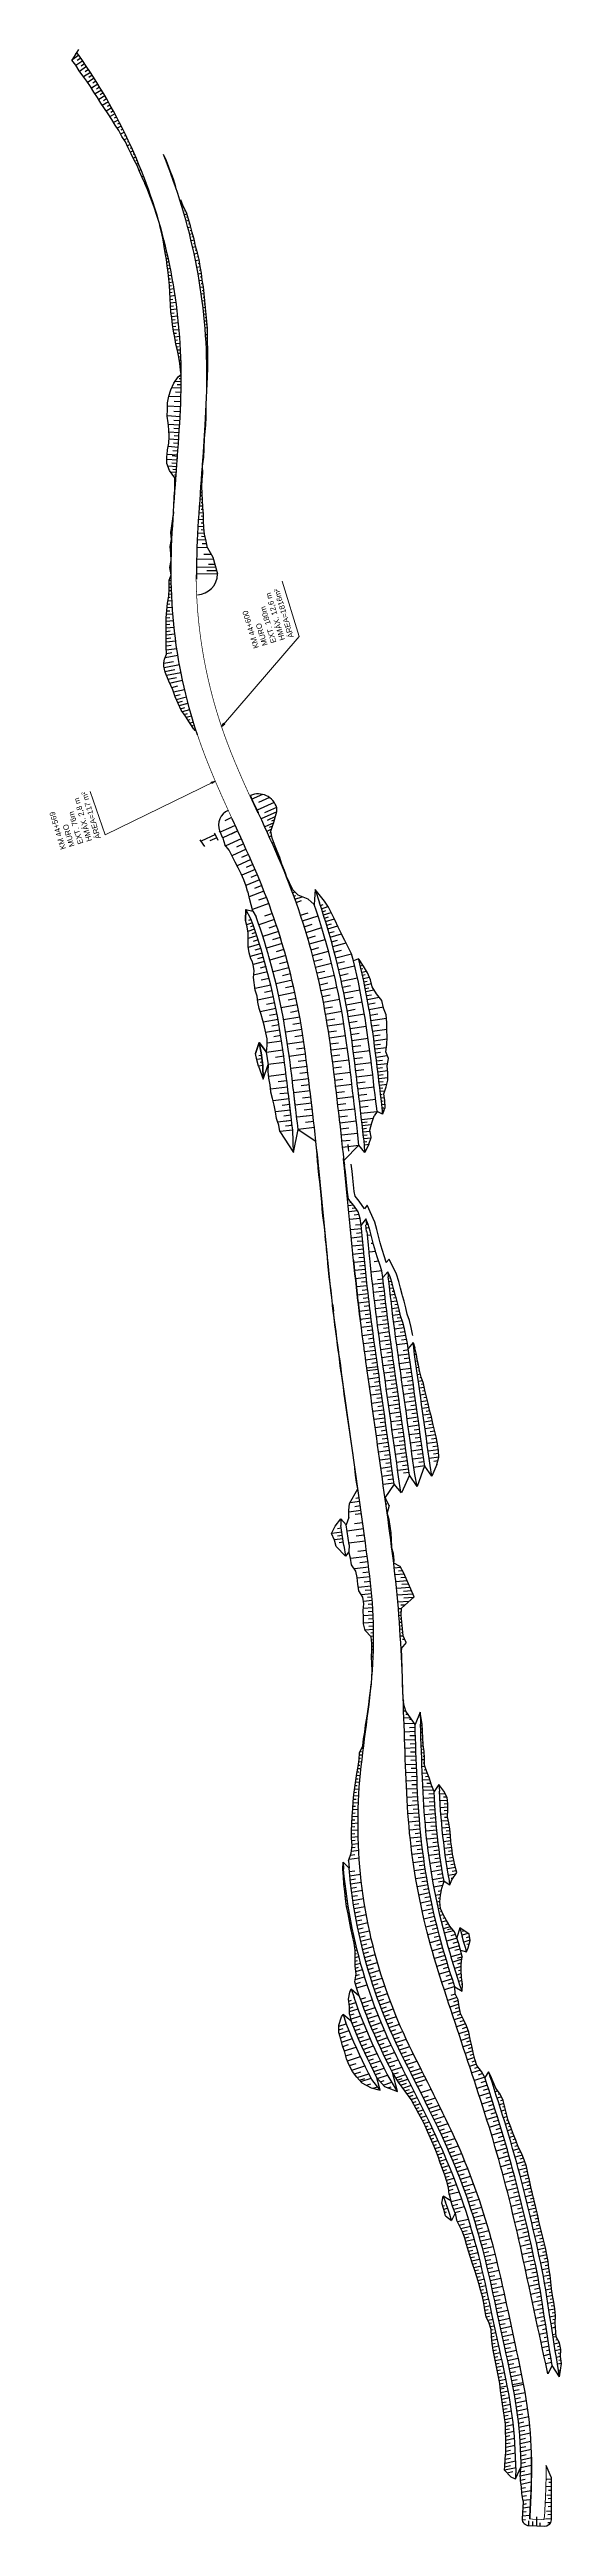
# Model space of a CAD drawing. Header units: metres. Extents: x 288738 to 324331, y 7399322 to 7465117.
# Drawn here: x 319156 to 319530, y 7427037 to 7428851 of the extents above; entities that cross this region are included whole.
import ezdxf

# ---------------------------------------------------------------- set-up
doc = ezdxf.new("R2010")
doc.units = ezdxf.units.M
doc.header["$LTSCALE"] = 10
for name, color, linetype in [('F-HZ-ATERRO-TALUDE', 110, 'Continuous'), ('F-HZ-CORREDOR', 7, 'Continuous'), ('F-HZ-CORREDOR-FEAT', 2, 'Continuous'), ('F-HZ-MURO', 210, 'Continuous'), ('F-HZ-MUROS', 210, 'Continuous'), ('F-HZ-PIANO-CORTE', 10, 'Continuous'), ('F-HZ-TALUDE', 2, 'Continuous'), ('U-HZ-CORREDOR', 1, 'Continuous'), ('U-HZ-EIXO', 4, 'Continuous'), ('U-HZ-OFFSET', 2, 'Continuous'), ('U-HZ-OFFSET-TIC', 10, 'Continuous')]:
    doc.layers.add(name, color=color, linetype=linetype)
doc.layers.add('U-HZ-MURO PROJETADO', color=130, linetype='Continuous', lineweight=0)
doc.layers.add('U-HZ-TEXTO-MUROS', color=2, linetype='Continuous', lineweight=0)
doc.styles.add('ARIAL', font='arial.ttf')
doc.styles.add('DIM', font='arial.ttf', dxfattribs={"width": 0.8})
doc.dimstyles.new('U-1_2000', dxfattribs={"dimscale": 2, "dimtxt": 1.5, "dimasz": 0.75, "dimexe": 0.75, "dimexo": 0.75, "dimgap": 0.25, "dimtad": 1, "dimzin": 4, "dimtxsty": 'DIM', "dimblk": 'ARCHTICK', "dimcen": 0.7, "dimdle": 0.75, "dimclrd": 256, "dimclre": 256, "dimclrt": 256, "dimaunit": 1, "dimadec": 3, "dimazin": 2, "dimtfac": 1, "dimtofl": 0, "dimtmove": 0, "dimatfit": 3, "dimldrblk": 'CLOSEDBLANK', "dimfxl": 0, "dimtolj": 1, "dimtzin": 0, "dimlwd": -1, "dimlwe": -1, "dimarcsym": 0})

# ---------------------------------------------------------------- blocks, each defined once
blk = doc.blocks.new('_ArchTick')
at = {"color": 0, "linetype": 'ByBlock', "const_width": 0.15}
blk.add_lwpolyline([(-0.5, -0.5), (0.5, 0.5)], dxfattribs=at)

msp = doc.modelspace()

# ---------------------------------------------------------------- linework, layer by layer
at = {"layer": 'F-HZ-ATERRO-TALUDE', "linetype": 'Continuous', "lineweight": -3}
for p, q in [((319176.973, 7428847.068), (319171.891, 7428843.474)), ((319175.726, 7428848.825), (319174.568, 7428847.84)), ((319179.868, 7428842.906), (319174.931, 7428839.507)), ((319178.422, 7428844.987), (319175.924, 7428843.244)), ((319182.71, 7428838.71), (319177.539, 7428835.244)), ((319181.291, 7428840.811), (319178.751, 7428839.085)), ((319185.501, 7428834.479), (319180.515, 7428831.227)), ((319184.11, 7428836.597), (319181.573, 7428834.92)), ((319188.24, 7428830.214), (319183.395, 7428827.139)), ((319186.876, 7428832.349), (319184.413, 7428830.765)), ((319190.923, 7428825.921), (319186.229, 7428823.024)), ((319189.587, 7428828.072), (319187.22, 7428826.59)), ((319193.554, 7428821.593), (319188.906, 7428818.803)), ((319192.247, 7428823.76), (319189.887, 7428822.323)), ((319196.127, 7428817.24), (319191.646, 7428814.626)), ((319194.848, 7428819.423), (319192.594, 7428818.089)), ((319198.649, 7428812.851), (319194.225, 7428810.344)), ((319197.399, 7428815.05), (319195.147, 7428813.755)), ((319201.107, 7428808.451), (319197.032, 7428806.208)), ((319199.893, 7428810.651), (319197.736, 7428809.447)), ((319203.502, 7428804.036), (319199.882, 7428802.102)), ((319202.315, 7428806.254), (319200.408, 7428805.219)), ((319205.849, 7428799.582), (319202.509, 7428797.85)), ((319204.687, 7428801.819), (319202.971, 7428800.916)), ((319207.007, 7428797.345), (319205.392, 7428796.52)), ((319208.136, 7428795.108), (319205.149, 7428793.606)), ((319210.369, 7428790.608), (319207.656, 7428789.286)), ((319209.26, 7428792.869), (319207.873, 7428792.182)), ((319211.465, 7428788.353), (319210.181, 7428787.736)), ((319212.531, 7428786.112), (319210.333, 7428785.074)), ((319213.591, 7428783.861), (319212.614, 7428783.406)), ((319214.644, 7428781.579), (319212.657, 7428780.67)), ((319215.686, 7428779.291), (319214.692, 7428778.844)), ((319216.711, 7428776.997), (319214.767, 7428776.137)), ((319217.724, 7428774.698), (319216.772, 7428774.284)), ((319218.722, 7428772.393), (319216.856, 7428771.595)), ((319219.701, 7428770.091), (319218.857, 7428769.736)), ((319220.663, 7428767.796), (319219.266, 7428767.218)), ((319221.613, 7428765.484), (319220.951, 7428765.215)), ((319222.555, 7428763.159), (319221.17, 7428762.606)), ((319223.478, 7428760.83), (319222.83, 7428760.577)), ((319224.39, 7428758.501), (319223.256, 7428758.065)), ((319225.283, 7428756.163), (319224.779, 7428755.972)), ((319226.169, 7428753.822), (319225.276, 7428753.491)), ((319227.031, 7428751.471), (319226.619, 7428751.321)), ((319227.889, 7428749.118), (319227.122, 7428748.845)), ((319228.723, 7428746.757), (319228.369, 7428746.634)), ((319229.553, 7428744.396), (319228.905, 7428744.174)), ((319230.355, 7428742.027), (319230.091, 7428741.939)), ((319231.155, 7428739.66), (319230.75, 7428739.526)), ((319231.928, 7428737.285), (319231.797, 7428737.242)), ((319232.698, 7428734.91), (319232.561, 7428734.867)), ((319233.444, 7428732.523), (319233.37, 7428732.5)), ((319234.185, 7428730.134), (319234.035, 7428730.089)), ((319234.902, 7428727.739), (319234.849, 7428727.723)), ((319251.972, 7428603.292), (319245.06, 7428603.442)), ((319252.026, 7428607.969), (319247.472, 7428608.022)), ((319251.906, 7428600.1), (319247.883, 7428600.212)), ((319252.007, 7428605.68), (319249.096, 7428605.729)), ((319252.034, 7428612.035), (319250.387, 7428612.038)), ((319252.032, 7428610.097), (319250.433, 7428610.108)), ((319251.188, 7428582.356), (319241.606, 7428582.885)), ((319251.544, 7428589.623), (319242.009, 7428590.058)), ((319251.82, 7428596.815), (319242.893, 7428597.119)), ((319251.01, 7428579.267), (319246.544, 7428579.529)), ((319251.375, 7428585.989), (319246.666, 7428586.227)), ((319251.693, 7428593.231), (319246.932, 7428593.422)), ((319250.825, 7428576.173), (319242.488, 7428576.686)), ((319250.467, 7428570.606), (319243.001, 7428571.098)), ((319250.112, 7428565.377), (319243.114, 7428565.859)), ((319249.921, 7428562.629), (319246.397, 7428562.876)), ((319250.649, 7428573.386), (319246.695, 7428573.639)), ((319250.293, 7428568.003), (319246.771, 7428568.241)), ((319249.055, 7428550.483), (319241.437, 7428551.028)), ((319249.319, 7428554.183), (319241.693, 7428554.728)), ((319248.714, 7428545.711), (319242.245, 7428546.173)), ((319249.727, 7428559.896), (319242.419, 7428560.413)), ((319248.877, 7428547.999), (319245.176, 7428548.264)), ((319249.258, 7428553.328), (319245.399, 7428553.604)), ((319249.524, 7428557.043), (319245.748, 7428557.313)), ((319248.553, 7428543.461), (319245.857, 7428543.654)), ((319248.406, 7428541.408), (319244.399, 7428541.695)), ((319248.268, 7428539.476), (319247.053, 7428539.563)), ((319248.129, 7428537.523), (319247.223, 7428537.588)), ((319247.418, 7428527.577), (319247.225, 7428527.591)), ((319247.774, 7428532.559), (319247.348, 7428532.589)), ((319247.596, 7428530.068), (319247.442, 7428530.079)), ((319247.951, 7428535.041), (319247.619, 7428535.065)), ((319246.378, 7428512.615), (319246.298, 7428512.62)), ((319246.546, 7428515.109), (319246.493, 7428515.113)), ((319246.715, 7428517.603), (319246.583, 7428517.612)), ((319246.889, 7428520.096), (319246.803, 7428520.102)), ((319247.064, 7428522.59), (319246.85, 7428522.605)), ((319247.241, 7428525.083), (319247.139, 7428525.091)), ((319291.496, 7428283.088), (319280.596, 7428278.07)), ((319288.887, 7428288.758), (319284.035, 7428286.527)), ((319295.983, 7428273.321), (319284.613, 7428268.125)), ((319293.38, 7428278.993), (319288.528, 7428276.763)), ((319299.505, 7428265.582), (319289.093, 7428260.894)), ((319297.722, 7428269.515), (319292.486, 7428267.137)), ((319302.895, 7428257.996), (319292.849, 7428253.574)), ((319301.209, 7428261.79), (319296.046, 7428259.489)), ((319304.496, 7428254.353), (319299.601, 7428252.227)), ((319306.085, 7428250.688), (319296.427, 7428246.559)), ((319309.282, 7428243.127), (319299.327, 7428239.034)), ((319312.605, 7428234.903), (319301.774, 7428230.674)), ((319307.697, 7428246.914), (319302.862, 7428244.884)), ((319310.965, 7428239.021), (319305.778, 7428236.941)), ((319316.071, 7428225.848), (319304.171, 7428221.473)), ((319314.36, 7428230.386), (319308.68, 7428228.234)), ((319318.745, 7428218.46), (319313.081, 7428216.481)), ((319304.118, 7428211.826), (319299.886, 7428210.362)), ((319305.744, 7428207.098), (319300.746, 7428205.428)), ((319307.34, 7428202.29), (319300.91, 7428200.218)), ((319303.289, 7428214.185), (319301.283, 7428213.479)), ((319304.938, 7428209.465), (319302.67, 7428208.693)), ((319306.548, 7428204.696), (319303.735, 7428203.773)), ((319308.327, 7428199.22), (319304.622, 7428198.054)), ((319320.261, 7428214.102), (319308.896, 7428210.252)), ((319323.168, 7428205.345), (319311.732, 7428201.711)), ((319321.735, 7428209.731), (319316.035, 7428207.859)), ((319324.56, 7428200.946), (319318.824, 7428199.183)), ((319309.297, 7428196.144), (319301.077, 7428193.62)), ((319311.27, 7428189.62), (319302.545, 7428187.079)), ((319313.063, 7428183.405), (319304.75, 7428181.107)), ((319310.298, 7428192.887), (319306.001, 7428191.601)), ((319312.179, 7428186.516), (319307.9, 7428185.302)), ((319325.909, 7428196.534), (319314.406, 7428193.118)), ((319328.483, 7428187.672), (319316.917, 7428184.475)), ((319327.218, 7428192.109), (319321.45, 7428190.456)), ((319329.705, 7428183.223), (319323.907, 7428181.679)), ((319315.095, 7428175.89), (319305.046, 7428173.291)), ((319317.541, 7428166.149), (319306.041, 7428163.663)), ((319314.094, 7428179.652), (319309.702, 7428178.477)), ((319316.361, 7428170.956), (319310.571, 7428169.704)), ((319330.884, 7428178.762), (319319.26, 7428175.786)), ((319333.116, 7428169.809), (319321.437, 7428167.053)), ((319332.022, 7428174.291), (319326.195, 7428172.858)), ((319334.169, 7428165.317), (319328.316, 7428163.994)), ((319319.518, 7428157.531), (319307.938, 7428155.028)), ((319321.326, 7428148.923), (319309.817, 7428146.659)), ((319318.545, 7428161.866), (319312.858, 7428160.58)), ((319320.442, 7428153.231), (319314.553, 7428152.015)), ((319322.117, 7428144.879), (319316.561, 7428143.837)), ((319335.179, 7428160.815), (319323.449, 7428158.281)), ((319337.07, 7428151.783), (319325.295, 7428149.473)), ((319336.146, 7428156.303), (319330.269, 7428155.092)), ((319337.952, 7428147.254), (319332.053, 7428146.155)), ((319322.874, 7428140.83), (319312.058, 7428138.899)), ((319324.229, 7428133.043), (319313.825, 7428131.36)), ((319323.569, 7428136.939), (319318.304, 7428136.045)), ((319324.861, 7428129.098), (319319.748, 7428128.309)), ((319338.791, 7428142.718), (319326.973, 7428140.631)), ((319340.339, 7428133.632), (319328.486, 7428131.759)), ((319339.587, 7428138.174), (319333.669, 7428137.186)), ((319341.051, 7428129.095), (319335.118, 7428128.205)), ((319311.167, 7428112.073), (319307.401, 7428111.573)), ((319310.826, 7428114.555), (319308.861, 7428114.288)), ((319311.495, 7428109.596), (319309.724, 7428109.365)), ((319326.441, 7428118.447), (319314.554, 7428116.808)), ((319325.467, 7428125.149), (319314.927, 7428123.594)), ((319327.642, 7428109.527), (319315.74, 7428108)), ((319327.054, 7428113.988), (319321.106, 7428113.2)), ((319341.728, 7428124.564), (319329.849, 7428122.863)), ((319342.991, 7428115.521), (319331.094, 7428113.95)), ((319342.373, 7428120.039), (319336.429, 7428119.224)), ((319343.584, 7428111.01), (319337.633, 7428110.249)), ((319311.821, 7428107.121), (319308.508, 7428106.697)), ((319328.745, 7428100.783), (319316.059, 7428099.231)), ((319329.879, 7428091.442), (319317.421, 7428089.951)), ((319329.316, 7428096.113), (319323.047, 7428095.357)), ((319344.158, 7428106.507), (319332.25, 7428105.025)), ((319345.262, 7428097.527), (319333.348, 7428096.092)), ((319344.715, 7428102.013), (319338.76, 7428101.286)), ((319345.801, 7428093.05), (319339.843, 7428092.337)), ((319330.919, 7428082.754), (319319.335, 7428081.369)), ((319331.898, 7428074.569), (319320.984, 7428073.263)), ((319330.399, 7428087.098), (319324.318, 7428086.371)), ((319331.408, 7428078.661), (319325.837, 7428077.995)), ((319346.336, 7428088.581), (319334.421, 7428087.156)), ((319347.405, 7428079.645), (319335.49, 7428078.22)), ((319346.87, 7428084.113), (319340.913, 7428083.4)), ((319347.939, 7428075.176), (319341.982, 7428074.464)), ((319332.354, 7428070.755), (319327.013, 7428070.116)), ((319332.809, 7428066.941), (319327.584, 7428066.318)), ((319333.225, 7428063.415), (319332.021, 7428063.274)), ((319348.473, 7428070.708), (319340.989, 7428069.813)), ((319349.007, 7428066.218), (319347.196, 7428066.004)), ((319357.592, 7427982.348), (319357.432, 7427982.333)), ((319357.837, 7427979.861), (319357.744, 7427979.851)), ((319358.083, 7427977.373), (319357.872, 7427977.352)), ((319383.516, 7427781.452), (319374.788, 7427780.236)), ((319382.604, 7427787.998), (319375.695, 7427787.035)), ((319383.06, 7427784.725), (319379.046, 7427784.166)), ((319382.242, 7427790.589), (319379.78, 7427790.246)), ((319369.573, 7427765.588), (319362.195, 7427764.578)), ((319369.187, 7427768.354), (319366.399, 7427767.97)), ((319385.413, 7427767.842), (319373.524, 7427766.213)), ((319384.792, 7427772.299), (319378.848, 7427771.477)), ((319383.861, 7427778.976), (319379.33, 7427778.345)), ((319386.034, 7427763.385), (319380.088, 7427762.581)), ((319370.263, 7427760.636), (319364.168, 7427759.813)), ((319369.918, 7427763.112), (319366.52, 7427762.65)), ((319370.608, 7427758.16), (319367.71, 7427757.772)), ((319386.655, 7427758.928), (319374.76, 7427757.344)), ((319388.222, 7427747.617), (319376.102, 7427746.095)), ((319387.597, 7427752.155), (319381.241, 7427751.335)), ((319389.259, 7427739.79), (319378.806, 7427738.551)), ((319390.122, 7427732.824), (319380.819, 7427731.79)), ((319388.748, 7427743.705), (319382.69, 7427742.964)), ((319389.697, 7427736.308), (319384.944, 7427735.762)), ((319390.516, 7427729.384), (319385.879, 7427728.887)), ((319390.885, 7427725.941), (319381.699, 7427724.993)), ((319391.431, 7427720.331), (319383.951, 7427719.607)), ((319392.206, 7427710.137), (319385.265, 7427709.546)), ((319391.847, 7427715.349), (319385.435, 7427714.765)), ((319391.172, 7427723.137), (319386.709, 7427722.691)), ((319391.651, 7427717.841), (319388.381, 7427717.534)), ((319392.038, 7427712.743), (319388.794, 7427712.458)), ((319392.496, 7427704.764), (319385.344, 7427704.199)), ((319392.709, 7427699.269), (319385.396, 7427698.737)), ((319392.825, 7427694.27), (319386.585, 7427693.851)), ((319392.361, 7427707.451), (319388.775, 7427707.156)), ((319392.609, 7427702.017), (319389.003, 7427701.743)), ((319392.769, 7427696.77), (319389.357, 7427696.531)), ((319392.849, 7427691.77), (319390.719, 7427691.633)), ((319392.87, 7427689.271), (319390.775, 7427689.142)), ((319392.576, 7427674.274), (319391.411, 7427674.219)), ((319392.843, 7427684.271), (319391.479, 7427684.194)), ((319392.746, 7427679.272), (319391.5, 7427679.207)), ((319392.858, 7427686.771), (319392.033, 7427686.722)), ((319392.662, 7427676.773), (319392.059, 7427676.743)), ((319392.795, 7427681.771), (319392.146, 7427681.736)), ((319392.336, 7427669.28), (319391.526, 7427669.244)), ((319391.833, 7427661.797), (319391.769, 7427661.795)), ((319392.025, 7427664.29), (319391.781, 7427664.28)), ((319392.18, 7427666.785), (319391.917, 7427666.774)), ((319392.457, 7427671.777), (319391.962, 7427671.755))]:
    msp.add_line(p, q, dxfattribs=at)
at = {"layer": 'F-HZ-CORREDOR', "color": 90, "linetype": 'Continuous', "lineweight": -3}
for p, q in [((319219.701, 7428770.091, 791.46), (319218.857, 7428769.736, 790.85)), ((319220.663, 7428767.796, 791.526), (319219.266, 7428767.218, 790.518)), ((319221.613, 7428765.484, 791.592), (319220.951, 7428765.215, 791.116)), ((319222.555, 7428763.159, 791.658), (319221.17, 7428762.606, 790.664)), ((319223.478, 7428760.83, 791.724), (319222.83, 7428760.577, 791.261)), ((319224.39, 7428758.501, 791.79), (319223.256, 7428758.065, 790.98)), ((319225.283, 7428756.163, 791.856), (319224.779, 7428755.972, 791.497)), ((319226.169, 7428753.822, 791.922), (319225.276, 7428753.491, 791.287)), ((319227.031, 7428751.471, 791.988), (319226.619, 7428751.321, 791.696)), ((319227.889, 7428749.118, 792.054), (319227.122, 7428748.845, 791.511)), ((319228.723, 7428746.757, 792.12), (319228.369, 7428746.634, 791.87)), ((319229.553, 7428744.396, 792.186), (319228.905, 7428744.174, 791.73)), ((319230.355, 7428742.027, 792.252), (319230.091, 7428741.939, 792.067)), ((319231.155, 7428739.66, 792.318), (319230.75, 7428739.526, 792.034)), ((319231.928, 7428737.285, 792.384), (319231.797, 7428737.242, 792.292)), ((319232.698, 7428734.91, 792.45), (319232.561, 7428734.867, 792.354)), ((319233.444, 7428732.523, 792.516), (319233.37, 7428732.5, 792.465)), ((319234.185, 7428730.134, 792.582), (319234.035, 7428730.089, 792.478)), ((319234.902, 7428727.739, 792.648), (319234.849, 7428727.723, 792.611)), ((319251.972, 7428603.292, 795.984), (319245.06, 7428603.442, 791.375)), ((319252.026, 7428607.969, 795.861), (319247.472, 7428608.022, 792.825)), ((319251.906, 7428600.1, 796.068), (319247.883, 7428600.212, 793.385)), ((319252.007, 7428605.68, 795.921), (319249.096, 7428605.729, 793.98)), ((319252.034, 7428612.035, 795.753), (319250.387, 7428612.038, 794.655)), ((319252.032, 7428610.097, 795.805), (319250.433, 7428610.108, 794.738)), ((319251.188, 7428582.356, 796.53), (319241.606, 7428582.885, 790.132)), ((319251.544, 7428589.623, 796.341), (319242.009, 7428590.058, 789.978)), ((319251.82, 7428596.815, 796.154), (319242.893, 7428597.119, 790.2)), ((319251.01, 7428579.267, 796.61), (319246.544, 7428579.529, 793.627)), ((319251.375, 7428585.989, 796.436), (319246.666, 7428586.227, 793.293)), ((319251.693, 7428593.231, 796.248), (319246.932, 7428593.422, 793.071)), ((319269.805, 7428580.525, 796.902), (319270.185, 7428580.503, 796.648)), ((319269.939, 7428583.021, 796.839), (319270.101, 7428583.012, 796.731)), ((319270.07, 7428585.518, 796.776), (319270.306, 7428585.506, 796.618)), ((319270.189, 7428588.015, 796.713), (319270.266, 7428588.011, 796.661)), ((319270.302, 7428590.512, 796.649), (319270.378, 7428590.509, 796.599)), ((319250.825, 7428576.173, 796.689), (319242.488, 7428576.686, 791.121)), ((319250.467, 7428570.606, 796.832), (319243.001, 7428571.098, 791.844)), ((319250.112, 7428565.377, 796.966), (319243.114, 7428565.859, 792.29)), ((319249.921, 7428562.629, 797.037), (319246.397, 7428562.876, 794.682)), ((319250.649, 7428573.386, 796.761), (319246.695, 7428573.639, 794.119)), ((319250.293, 7428568.003, 796.899), (319246.771, 7428568.241, 794.546)), ((319269.564, 7428575.537), (319269.924, 7428575.486)), ((319269.66, 7428578.029, 796.965), (319269.842, 7428578.018, 796.844)), ((319249.055, 7428550.483, 797.346), (319241.437, 7428551.028, 792.255)), ((319249.319, 7428554.183, 797.252), (319241.693, 7428554.728, 792.155)), ((319248.714, 7428545.711, 797.468), (319242.245, 7428546.173, 793.144)), ((319249.727, 7428559.896, 797.106), (319242.419, 7428560.413, 792.222)), ((319248.877, 7428547.999, 797.409), (319245.176, 7428548.264, 794.936)), ((319249.258, 7428553.328, 797.274), (319245.399, 7428553.604, 794.694)), ((319249.524, 7428557.043, 797.179), (319245.748, 7428557.313, 794.656)), ((319248.553, 7428543.461, 797.525), (319245.857, 7428543.654, 795.723)), ((319248.406, 7428541.408, 797.577), (319244.399, 7428541.695, 794.899)), ((319248.268, 7428539.476, 797.626), (319247.053, 7428539.563, 796.814)), ((319248.129, 7428537.523, 797.676), (319247.223, 7428537.588, 797.071)), ((319247.418, 7428527.577, 797.929), (319247.225, 7428527.591, 797.801)), ((319247.774, 7428532.559, 797.803), (319247.348, 7428532.589, 797.518)), ((319247.596, 7428530.068, 797.866), (319247.442, 7428530.079, 797.763)), ((319247.951, 7428535.041, 797.739), (319247.619, 7428535.065, 797.518)), ((319246.378, 7428512.615, 798.309), (319246.298, 7428512.62, 798.256)), ((319246.546, 7428515.109, 798.246), (319246.493, 7428515.113, 798.21)), ((319246.715, 7428517.603, 798.183), (319246.583, 7428517.612, 798.095)), ((319246.889, 7428520.096, 798.119), (319246.803, 7428520.102, 798.062)), ((319247.064, 7428522.59, 798.056), (319246.85, 7428522.605, 797.913)), ((319247.241, 7428525.083, 797.993), (319247.139, 7428525.091, 797.924)), ((319276.986, 7428276.345, 796.236), (319266.646, 7428271.585, 788.647)), ((319278.031, 7428274.074, 796.3), (319273.039, 7428271.777, 792.637)), ((319293.38, 7428278.993, 804.249), (319282.477, 7428273.982, 796.249)), ((319295.983, 7428273.321, 804.409), (319284.613, 7428268.125, 796.074)), ((319291.496, 7428283.088, 804.135), (319286.046, 7428280.579, 800.135)), ((319299.505, 7428265.582, 804.627), (319289.093, 7428260.894, 797.014)), ((319297.722, 7428269.515, 804.516), (319292.486, 7428267.137, 800.683)), ((319302.895, 7428257.996, 804.842), (319292.849, 7428253.574, 797.524)), ((319301.209, 7428261.79, 804.734), (319296.046, 7428259.489, 800.966)), ((319304.496, 7428254.353, 804.945), (319299.601, 7428252.227, 801.387)), ((319306.085, 7428250.688, 805.049), (319296.427, 7428246.559, 798.046)), ((319309.282, 7428243.127, 805.263), (319299.327, 7428239.034, 798.087)), ((319312.605, 7428234.903, 805.496), (319301.774, 7428230.674, 797.744)), ((319307.697, 7428246.914, 805.156), (319302.862, 7428244.884, 801.66)), ((319310.965, 7428239.021, 805.379), (319305.778, 7428236.941, 801.653)), ((319331.824, 7428238.342, -8.227), (319332.484, 7428238.595, -8.698)), ((319332.716, 7428236.007, -8.165), (319333.152, 7428236.171, -8.476)), ((319316.071, 7428225.848, 805.75), (319304.171, 7428221.473, 797.298)), ((319314.36, 7428230.386, 805.623), (319308.68, 7428228.234, 801.574)), ((319318.745, 7428218.46, 805.956), (319313.081, 7428216.481, 801.956)), ((319333.588, 7428233.664, -8.103), (319335.387, 7428234.332, -9.383)), ((319334.456, 7428231.319, -8.04), (319335.892, 7428231.845, -9.06)), ((319335.305, 7428228.968, -7.978), (319340.515, 7428230.844, -11.67)), ((319336.15, 7428226.615, -7.916), (319340.098, 7428228.015, -10.709)), ((319339.365, 7428217.258, -7.669), (319345.058, 7428219.154, -11.669)), ((319340.734, 7428213.081, -7.56), (319352.152, 7428216.773, -15.56)), ((319353.856, 7428224.361, -15.622), (319355.967, 7428225.074, -17.107)), ((319354.624, 7428222.081, -15.563), (319359.417, 7428223.675, -18.931)), ((319355.383, 7428219.771, -15.505), (319358, 7428220.627, -17.341)), ((319356.138, 7428217.45, -15.446), (319361.764, 7428219.262, -19.386)), ((319304.118, 7428211.826, 798.096), (319299.886, 7428210.362, 795.11)), ((319305.744, 7428207.098, 798.231), (319300.746, 7428205.428, 794.718)), ((319307.34, 7428202.29, 798.369), (319300.91, 7428200.218, 793.865)), ((319303.289, 7428214.185, 798.028), (319301.283, 7428213.479, 796.61)), ((319304.938, 7428209.465, 798.163), (319302.67, 7428208.693, 796.566)), ((319306.548, 7428204.696, 798.3), (319303.735, 7428203.773, 796.326)), ((319308.327, 7428199.22, 798.456), (319304.622, 7428198.054, 795.867)), ((319320.261, 7428214.102, 806.078), (319308.896, 7428210.252, 798.078)), ((319323.168, 7428205.345, 806.32), (319311.732, 7428201.711, 798.32)), ((319321.735, 7428209.731, 806.199), (319316.035, 7428207.859, 802.199)), ((319324.56, 7428200.946, 806.441), (319318.824, 7428199.183, 802.441)), ((319342.068, 7428208.892, -7.45), (319347.793, 7428210.688, -11.45)), ((319343.367, 7428204.691, -7.341), (319354.846, 7428208.186, -15.341)), ((319344.63, 7428200.48, -7.231), (319350.385, 7428202.178, -11.231)), ((319345.859, 7428196.259, -7.122), (319357.398, 7428199.555, -15.122)), ((319356.898, 7428215.069, -15.385), (319359.932, 7428216.031, -17.507)), ((319357.645, 7428212.692, -15.325), (319364.185, 7428214.731, -19.892)), ((319358.466, 7428210.034, -15.258), (319361.947, 7428211.099, -17.685)), ((319359.277, 7428207.359, -15.19), (319366.568, 7428209.547, -20.265)), ((319360.172, 7428204.336, -15.114), (319364.057, 7428205.476, -17.813)), ((319361.054, 7428201.321, -15.038), (319369.35, 7428203.703, -20.792)), ((319362.046, 7428197.814, -14.95), (319366.487, 7428199.056, -18.025)), ((319309.297, 7428196.144, 798.544), (319301.077, 7428193.62, 792.811)), ((319311.27, 7428189.62, 798.729), (319302.545, 7428187.079, 792.67)), ((319313.063, 7428183.405, 798.905), (319304.75, 7428181.107, 793.155)), ((319310.298, 7428192.887, 798.636), (319306.001, 7428191.601, 795.647)), ((319312.179, 7428186.516, 798.817), (319307.9, 7428185.302, 795.851)), ((319325.909, 7428196.534, 806.562), (319314.406, 7428193.118, 798.562)), ((319328.483, 7428187.672, 806.804), (319316.917, 7428184.475, 798.804)), ((319327.218, 7428192.109, 806.683), (319321.45, 7428190.456, 802.683)), ((319329.705, 7428183.223, 806.926), (319323.907, 7428181.679, 802.926)), ((319347.05, 7428192.027, -7.012), (319352.833, 7428193.625, -11.012)), ((319348.2, 7428187.784, -6.902), (319359.793, 7428190.88, -14.902)), ((319349.314, 7428183.531, -6.793), (319355.124, 7428185.029, -10.793)), ((319350.392, 7428179.269, -6.683), (319362.037, 7428182.165, -14.683)), ((319363.001, 7428194.337, -14.863), (319372.663, 7428196.967, -21.539)), ((319364.096, 7428190.255, -14.761), (319369.386, 7428191.649, -18.408)), ((319365.165, 7428186.151, -14.659), (319376.561, 7428189.057, -22.499)), ((319366.261, 7428182.069, -14.556), (319371.55, 7428183.463, -18.203)), ((319381.999, 7428184.771, -22.43), (319382.249, 7428184.832, -22.601)), ((319382.545, 7428182.487, -22.375), (319383.086, 7428182.617, -22.745)), ((319383.09, 7428180.21, -22.32), (319385.005, 7428180.66, -23.631)), ((319315.095, 7428175.89, 799.116), (319305.046, 7428173.291, 792.196)), ((319314.094, 7428179.652, 799.01), (319309.702, 7428178.477, 795.98)), ((319330.884, 7428178.762, 807.047), (319319.26, 7428175.786, 799.047)), ((319333.116, 7428169.809, 807.289), (319321.437, 7428167.053, 799.289)), ((319332.022, 7428174.291, 807.168), (319326.195, 7428172.858, 803.168)), ((319334.169, 7428165.317, 807.41), (319328.316, 7428163.994, 803.41)), ((319351.434, 7428174.998, -6.574), (319357.269, 7428176.396, -10.574)), ((319352.441, 7428170.718, -6.464), (319364.134, 7428173.413, -14.464)), ((319353.411, 7428166.43, -6.355), (319359.269, 7428167.727, -10.355)), ((319354.345, 7428162.134, -6.245), (319366.084, 7428164.627, -14.245)), ((319367.279, 7428177.532, -14.444), (319378.955, 7428180.3, -22.444)), ((319368.275, 7428173.247, -14.338), (319374.125, 7428174.582, -18.338)), ((319369.237, 7428168.954, -14.232), (319380.958, 7428171.526, -22.232)), ((319370.164, 7428164.653, -14.125), (319376.035, 7428165.89, -18.125)), ((319371.056, 7428160.345, -14.019), (319382.818, 7428162.72, -22.019)), ((319383.619, 7428177.923, -22.265), (319384.984, 7428178.238, -23.198)), ((319384.141, 7428175.637, -22.21), (319387.68, 7428176.436, -24.628)), ((319384.662, 7428173.315, -22.154), (319386.766, 7428173.78, -23.591)), ((319385.18, 7428170.937, -22.097), (319389.865, 7428171.952, -25.293)), ((319385.695, 7428168.554, -22.04), (319388.233, 7428169.092, -23.769)), ((319386.198, 7428166.13, -21.982), (319391.298, 7428167.186, -25.454)), ((319386.701, 7428163.706, -21.924), (319389.263, 7428164.224, -23.667)), ((319387.15, 7428161.427, -21.869), (319393.132, 7428162.611, -25.935)), ((319319.518, 7428157.531, 799.629), (319307.938, 7428155.028, 791.73)), ((319321.326, 7428148.923, 799.867), (319309.817, 7428146.659, 792.048)), ((319318.545, 7428161.866, 799.508), (319312.858, 7428160.58, 795.621)), ((319320.442, 7428153.231, 799.748), (319314.553, 7428152.015, 795.739)), ((319322.117, 7428144.879, 799.979), (319316.561, 7428143.837, 796.21)), ((319335.179, 7428160.815, 807.531), (319323.449, 7428158.281, 799.531)), ((319337.07, 7428151.783, 807.773), (319325.295, 7428149.473, 799.773)), ((319336.146, 7428156.303, 807.652), (319330.269, 7428155.092, 803.652)), ((319337.952, 7428147.254, 807.895), (319332.053, 7428146.155, 803.895)), ((319355.239, 7428157.83, -6.136), (319361.119, 7428159.025, -10.136)), ((319356.094, 7428153.517, -6.026), (319367.873, 7428155.807, -14.026)), ((319356.913, 7428149.198, -5.916), (319362.812, 7428150.292, -9.916)), ((319357.695, 7428144.872, -5.807), (319369.512, 7428146.957, -13.807)), ((319371.907, 7428156.028, -13.913), (319377.798, 7428157.167, -17.913)), ((319372.721, 7428151.705, -13.806), (319384.521, 7428153.883, -21.806)), ((319373.5, 7428147.375, -13.7), (319379.409, 7428148.415, -17.7)), ((319374.246, 7428143.039, -13.594), (319386.081, 7428145.02, -21.594)), ((319387.746, 7428158.406, -21.797), (319391.308, 7428159.09, -24.215)), ((319388.272, 7428155.587, -21.73), (319396.995, 7428157.213, -27.645)), ((319388.908, 7428152.129, -21.647), (319394.013, 7428153.046, -25.105)), ((319389.583, 7428148.306, -21.556), (319399.994, 7428150.101, -28.599)), ((319390.27, 7428144.213, -21.459), (319395.851, 7428145.132, -25.23)), ((319322.874, 7428140.83, 800.091), (319312.058, 7428138.899, 792.767)), ((319324.229, 7428133.043, 800.305), (319313.825, 7428131.36, 793.279)), ((319323.569, 7428136.939, 800.198), (319318.304, 7428136.045, 796.638)), ((319324.861, 7428129.098, 800.413), (319319.748, 7428128.309, 796.964)), ((319338.791, 7428142.718, 808.016), (319326.973, 7428140.631, 800.016)), ((319340.339, 7428133.632, 808.257), (319328.486, 7428131.759, 800.257)), ((319339.587, 7428138.174, 808.137), (319333.669, 7428137.186, 804.137)), ((319341.051, 7428129.095, 808.377), (319335.118, 7428128.205, 804.377)), ((319358.442, 7428140.539, -5.697), (319364.36, 7428141.531, -9.697)), ((319359.153, 7428136.193, -5.587), (319371.004, 7428138.082, -13.587)), ((319359.834, 7428131.833, -5.477), (319365.766, 7428132.735, -9.477)), ((319360.485, 7428127.46, -5.366), (319372.36, 7428129.185, -13.366)), ((319374.957, 7428138.69, -13.487), (319380.882, 7428139.634, -17.487)), ((319375.639, 7428134.328, -13.379), (319387.502, 7428136.133, -21.379)), ((319376.29, 7428129.954, -13.271), (319382.227, 7428130.818, -17.271)), ((319376.913, 7428125.567, -13.162), (319388.798, 7428127.226, -21.162)), ((319390.933, 7428140.094, -21.36), (319402.271, 7428141.879, -29.012)), ((319391.528, 7428136.257, -21.268), (319397.008, 7428137.086, -24.963)), ((319392.099, 7428132.419, -21.175), (319402.576, 7428133.946, -28.234)), ((319392.604, 7428128.877, -21.089), (319397.66, 7428129.59, -24.493)), ((319393.096, 7428125.345, -21.003), (319402.727, 7428126.662, -27.484)), ((319311.167, 7428112.073, 792.913), (319307.401, 7428111.573, 790.38)), ((319310.826, 7428114.555, 792.845), (319308.861, 7428114.288, 791.523)), ((319311.495, 7428109.596, 792.979), (319309.724, 7428109.365, 791.788)), ((319326.441, 7428118.447, 800.699), (319314.554, 7428116.808, 792.699)), ((319325.467, 7428125.149, 800.519), (319314.927, 7428123.594, 793.417)), ((319327.642, 7428109.527, 800.935), (319315.74, 7428108, 792.935)), ((319327.054, 7428113.988, 800.818), (319321.106, 7428113.2, 796.818)), ((319341.728, 7428124.564, 808.496), (319329.849, 7428122.863, 800.496)), ((319342.991, 7428115.521, 808.733), (319331.094, 7428113.95, 800.733)), ((319342.373, 7428120.039, 808.615), (319336.429, 7428119.224, 804.615)), ((319343.584, 7428111.01, 808.85), (319337.633, 7428110.249, 804.85)), ((319361.107, 7428123.074, -5.255), (319367.049, 7428123.902, -9.255)), ((319361.707, 7428118.676, -5.144), (319373.6, 7428120.271, -13.144)), ((319362.288, 7428114.266, -5.032), (319368.239, 7428115.038, -9.032)), ((319362.854, 7428109.845, -4.92), (319374.76, 7428111.346, -12.92)), ((319377.515, 7428121.168, -13.053), (319383.462, 7428121.968, -17.053)), ((319378.099, 7428116.759, -12.943), (319389.998, 7428118.307, -20.943)), ((319378.666, 7428112.338, -12.832), (319384.619, 7428113.091, -16.832)), ((319379.221, 7428107.907, -12.72), (319391.13, 7428109.378, -20.72)), ((319393.504, 7428122.333, -20.929), (319398.021, 7428122.936, -23.967)), ((319393.896, 7428119.354, -20.856), (319402.169, 7428120.435, -26.418)), ((319394.28, 7428116.405, -20.783), (319398.005, 7428116.882, -23.287)), ((319394.653, 7428113.448, -20.71), (319402.874, 7428114.483, -26.233)), ((319395.004, 7428110.648, -20.64), (319399.336, 7428111.185, -23.55)), ((319395.347, 7428107.863, -20.57), (319403.151, 7428108.819, -25.812)), ((319311.821, 7428107.121, 793.045), (319308.508, 7428106.697, 790.819)), ((319328.745, 7428100.783, 801.164), (319316.059, 7428099.231, 792.643)), ((319329.879, 7428091.442, 801.405), (319317.421, 7428089.951, 793.041)), ((319329.316, 7428096.113, 801.285), (319323.047, 7428095.357, 797.075)), ((319344.158, 7428106.507, 808.966), (319332.25, 7428105.025, 800.966)), ((319345.262, 7428097.527, 809.198), (319333.348, 7428096.092, 801.198)), ((319344.715, 7428102.013, 809.082), (319338.76, 7428101.286, 805.082)), ((319345.801, 7428093.05, 809.313), (319339.843, 7428092.337, 805.313)), ((319363.407, 7428105.412, -4.807), (319369.362, 7428106.146, -8.807)), ((319363.951, 7428100.97, -4.694), (319375.863, 7428102.414, -12.694)), ((319364.488, 7428096.516, -4.58), (319370.445, 7428097.231, -8.58)), ((319365.023, 7428092.053, -4.466), (319376.938, 7428093.478, -12.466)), ((319379.765, 7428103.465, -12.608), (319385.722, 7428104.189, -16.608)), ((319380.303, 7428099.013, -12.495), (319392.218, 7428100.444, -20.495)), ((319380.838, 7428094.551, -12.381), (319386.795, 7428095.264, -16.381)), ((319381.372, 7428090.083, -12.267), (319393.287, 7428091.508, -20.267)), ((319395.664, 7428105.272, -20.505), (319399.285, 7428105.712, -22.937)), ((319395.986, 7428102.601, -20.438), (319403.131, 7428103.462, -25.235)), ((319396.287, 7428100.109, -20.374), (319399.772, 7428100.527, -22.715)), ((319396.584, 7428097.624, -20.311), (319403.262, 7428098.423, -24.795)), ((319396.874, 7428095.204, -20.249), (319399.975, 7428095.575, -22.332)), ((319397.149, 7428092.899, -20.191), (319402.43, 7428093.531, -23.736)), ((319397.424, 7428090.606, -20.132), (319399.59, 7428090.865, -21.586)), ((319330.919, 7428082.754, 801.627), (319319.335, 7428081.369, 793.85)), ((319331.898, 7428074.569, 801.837), (319320.984, 7428073.263, 794.509)), ((319330.399, 7428087.098, 801.516), (319324.318, 7428086.371, 797.433)), ((319331.408, 7428078.661, 801.732), (319325.837, 7428077.995, 797.991)), ((319346.336, 7428088.581, 809.427), (319334.421, 7428087.156, 801.427)), ((319347.405, 7428079.645, 809.656), (319335.49, 7428078.22, 801.656)), ((319346.87, 7428084.113, 809.541), (319340.913, 7428083.4, 805.541)), ((319347.939, 7428075.176, 809.77), (319341.982, 7428074.464, 805.77)), ((319365.557, 7428087.585, -4.352), (319371.515, 7428088.297, -8.352)), ((319366.091, 7428083.117, -4.238), (319378.006, 7428084.542, -12.238)), ((319366.626, 7428078.649, -4.123), (319372.583, 7428079.361, -8.123)), ((319367.16, 7428074.181, -4.009), (319379.075, 7428075.605, -12.009)), ((319381.907, 7428085.615, -12.153), (319387.864, 7428086.328, -16.153)), ((319382.441, 7428081.147, -12.039), (319394.356, 7428082.572, -20.039)), ((319382.975, 7428076.679, -11.924), (319388.933, 7428077.391, -15.924)), ((319383.51, 7428072.211, -11.81), (319395.425, 7428073.636, -19.81)), ((319397.694, 7428088.348, -20.074), (319400.994, 7428088.743, -22.29)), ((319397.965, 7428086.08, -20.016), (319399.129, 7428086.219, -20.797)), ((319398.261, 7428083.602, -19.953), (319400.736, 7428083.898, -21.614)), ((319398.558, 7428081.124, -19.889), (319399.862, 7428081.28, -20.765)), ((319398.854, 7428078.647, -19.826), (319401.301, 7428078.939, -21.469)), ((319399.148, 7428076.186, -19.763), (319400.266, 7428076.32, -20.514)), ((319399.396, 7428074.11, -19.71), (319400.271, 7428074.215, -20.297)), ((319332.809, 7428066.941, 802.032), (319322.639, 7428065.728, 795.204)), ((319333.636, 7428059.888, 802.216), (319324.229, 7428058.805, 795.903)), ((319332.354, 7428070.755, 801.934), (319327.013, 7428070.116, 798.349)), ((319333.225, 7428063.415, 802.124), (319328.41, 7428062.851, 798.892)), ((319348.473, 7428070.708, 809.884), (319336.558, 7428069.283, 801.884)), ((319349.531, 7428061.717, 810.116), (319337.61, 7428060.345, 802.116)), ((319349.007, 7428066.218, 810), (319343.048, 7428065.516, 806)), ((319367.693, 7428069.716, -3.895), (319373.651, 7428070.427, -7.895)), ((319368.216, 7428065.277, -3.782), (319380.135, 7428066.668, -11.782)), ((319368.728, 7428060.837, -3.669), (319374.689, 7428061.518, -7.669)), ((319369.23, 7428056.396, -3.556), (319381.156, 7428057.726, -11.556)), ((319384.033, 7428067.773, -11.698), (319392.685, 7428068.785, -17.505)), ((319384.294, 7428065.536, -11.642), (319388.091, 7428065.976, -14.191)), ((319384.555, 7428063.265, -11.585), (319391.173, 7428064.022, -16.025)), ((319384.818, 7428060.952, -11.526), (319387.684, 7428061.277, -13.449)), ((319385.084, 7428058.594, -11.467), (319390.231, 7428059.17, -14.92)), ((319385.357, 7428056.124, -11.405), (319388.026, 7428056.419, -13.195)), ((319385.626, 7428053.685, -11.343), (319390.948, 7428054.264, -14.912)), ((319369.72, 7428051.954, -3.443), (319375.685, 7428052.604, -7.443)), ((319370.199, 7428047.51, -3.331), (319382.132, 7428048.779, -11.331)), ((319385.868, 7428051.445, -11.287), (319387.997, 7428051.674, -12.715)), ((319386.109, 7428049.202, -11.231), (319389.304, 7428049.542, -13.373)), ((319357.592, 7427982.348, 812.147), (319357.432, 7427982.333, 812.04)), ((319357.837, 7427979.861, 812.21), (319357.744, 7427979.851, 812.148)), ((319358.083, 7427977.373, 812.274), (319357.872, 7427977.352, 812.132))]:
    msp.add_line(p, q, dxfattribs=at)
at = {"layer": 'F-HZ-CORREDOR', "color": 10, "linetype": 'Continuous', "lineweight": -3}
for p, q in [((319239.832, 7428772.655, 792.145), (319239.677, 7428772.592, 791.978)), ((319240.826, 7428770.361, 792.271), (319240.719, 7428770.318, 792.156)), ((319241.758, 7428768.042, 792.351), (319241.527, 7428767.951, 792.103)), ((319242.665, 7428765.712, 792.413), (319242.55, 7428765.667, 792.289)), ((319243.597, 7428763.392, 792.521), (319243.323, 7428763.289, 792.229)), ((319244.54, 7428761.077, 792.65), (319244.372, 7428761.014, 792.471)), ((319245.364, 7428758.724, 792.677), (319245.061, 7428758.613, 792.354)), ((319246.226, 7428756.377, 792.749), (319246.069, 7428756.32, 792.583)), ((319247.05, 7428754.017, 792.801), (319246.746, 7428753.91, 792.479)), ((319247.852, 7428751.649, 792.84), (319247.711, 7428751.6, 792.691)), ((319252.224, 7428739.939, 793.65), (319251.464, 7428739.702, 792.855)), ((319253.057, 7428737.582, 793.812), (319252.629, 7428737.451, 793.365)), ((319254.076, 7428735.307, 794.19), (319252.916, 7428734.96, 792.979)), ((319256.256, 7428730.827, 795.141), (319254.296, 7428730.264, 793.102)), ((319255.267, 7428733.11, 794.768), (319254.438, 7428732.866, 793.904)), ((319257.691, 7428726.037, 795.352), (319255.641, 7428725.475, 793.227)), ((319256.988, 7428728.436, 795.256), (319255.981, 7428728.154, 794.21)), ((319236.78, 7428720.149, 793.152), (319237.067, 7428720.227, 792.855)), ((319237.403, 7428717.727, 793.257), (319237.566, 7428717.771, 793.089)), ((319237.975, 7428715.294, 793.4), (319238.375, 7428715.399, 792.987)), ((319238.498, 7428712.849, 793.579), (319238.753, 7428712.914, 793.316)), ((319238.968, 7428710.394, 793.795), (319239.624, 7428710.557, 793.119)), ((319239.399, 7428707.932, 794.037), (319239.813, 7428708.032, 793.611)), ((319258.98, 7428721.207, 795.47), (319256.931, 7428720.67, 793.352)), ((319258.349, 7428723.626, 795.42), (319257.321, 7428723.35, 794.355)), ((319260.223, 7428716.367, 795.599), (319258.164, 7428715.853, 793.477)), ((319259.565, 7428718.776, 795.491), (319258.559, 7428718.519, 794.452)), ((319261.718, 7428711.603, 796.048), (319259.337, 7428711.038, 793.601)), ((319261.025, 7428713.999, 795.875), (319259.89, 7428713.723, 794.707)), ((319262.664, 7428706.696, 795.989), (319260.456, 7428706.2, 793.726)), ((319262.158, 7428709.142, 795.981), (319261.029, 7428708.881, 794.822)), ((319239.827, 7428705.469, 794.264), (319240.813, 7428705.701, 793.251)), ((319240.253, 7428703.005, 794.483), (319240.821, 7428703.135, 793.9)), ((319240.717, 7428700.549, 794.642), (319241.946, 7428700.822, 793.383)), ((319241.196, 7428698.095, 794.778), (319241.845, 7428698.235, 794.114)), ((319241.514, 7428695.617, 795.053), (319243.019, 7428695.931, 793.516)), ((319241.79, 7428693.132, 795.364), (319242.664, 7428693.309, 794.473)), ((319242.102, 7428690.652, 795.614), (319244.031, 7428691.03, 793.648)), ((319242.42, 7428688.172, 795.854), (319243.471, 7428688.372, 794.784)), ((319264.024, 7428701.885, 796.413), (319261.517, 7428701.352, 793.85)), ((319263.355, 7428704.294, 796.209), (319262.172, 7428704.035, 794.998)), ((319265.178, 7428697.021, 796.683), (319262.523, 7428696.489, 793.975)), ((319264.617, 7428699.457, 796.562), (319263.32, 7428699.189, 795.237)), ((319266.013, 7428692.092, 796.685), (319263.472, 7428691.613, 794.099)), ((319265.597, 7428694.557, 796.683), (319264.298, 7428694.304, 795.36)), ((319266.414, 7428689.624, 796.698), (319265.167, 7428689.397, 795.43)), ((319242.728, 7428685.691, 796.077), (319244.986, 7428686.105, 793.781)), ((319243.033, 7428683.21, 796.3), (319244.241, 7428683.424, 795.074)), ((319243.209, 7428680.716, 796.624), (319245.881, 7428681.172, 793.913)), ((319243.378, 7428678.222, 796.952), (319244.845, 7428678.463, 795.466)), ((319243.481, 7428675.724, 797.319), (319246.714, 7428676.235, 794.046)), ((319243.586, 7428673.226, 797.679), (319245.35, 7428673.494, 795.896)), ((319243.706, 7428670.729, 798.001), (319247.489, 7428671.279, 794.178)), ((319266.804, 7428687.155, 796.702), (319264.364, 7428686.725, 794.224)), ((319267.418, 7428682.193, 796.598), (319265.198, 7428681.828, 794.349)), ((319267.107, 7428684.673, 796.645), (319265.944, 7428684.475, 795.466)), ((319268.232, 7428677.26, 796.755), (319265.976, 7428676.916, 794.474)), ((319268.813, 7428672.294, 796.735), (319266.697, 7428671.997, 794.598)), ((319267.827, 7428679.727, 796.679), (319266.708, 7428679.549, 795.545)), ((319268.523, 7428674.777, 796.745), (319267.43, 7428674.617, 795.641)), ((319243.85, 7428668.234, 798.292), (319245.854, 7428668.512, 796.268)), ((319244.075, 7428665.744, 798.479), (319248.206, 7428666.292, 794.312)), ((319244.263, 7428663.251, 798.694), (319246.403, 7428663.522, 796.536)), ((319244.37, 7428660.754, 798.97), (319248.862, 7428661.293, 794.445)), ((319244.576, 7428658.265, 799.135), (319246.872, 7428658.526, 796.823)), ((319244.933, 7428655.791, 799.13), (319249.458, 7428656.277, 794.579)), ((319245.272, 7428653.314, 799.13), (319247.502, 7428653.54, 796.888)), ((319269.29, 7428667.316, 796.67), (319267.359, 7428667.068, 794.723)), ((319269.83, 7428662.346, 796.727), (319267.964, 7428662.128, 794.848)), ((319269.052, 7428669.805, 796.703), (319268.04, 7428669.669, 795.682)), ((319270.27, 7428657.365, 796.742), (319268.511, 7428657.181, 794.973)), ((319269.56, 7428664.831, 796.698), (319268.611, 7428664.715, 795.742)), ((319270.808, 7428652.394, 796.914), (319269, 7428652.226, 795.098)), ((319270.052, 7428659.856, 796.735), (319269.145, 7428659.755, 795.823)), ((319270.537, 7428654.879, 796.824), (319269.647, 7428654.791, 795.93)), ((319245.589, 7428650.834, 799.136), (319249.993, 7428651.252, 794.713)), ((319245.891, 7428648.353, 799.141), (319248.063, 7428648.545, 796.96)), ((319246.181, 7428645.87, 799.145), (319250.465, 7428646.222, 794.846)), ((319246.605, 7428643.408, 798.995), (319248.64, 7428643.562, 796.954)), ((319247.099, 7428640.957, 798.764), (319250.874, 7428641.221, 794.979)), ((319247.53, 7428638.495, 798.574), (319249.291, 7428638.607, 796.81)), ((319247.938, 7428636.028, 798.4), (319251.221, 7428636.217, 795.112)), ((319271.126, 7428647.405, 796.923), (319269.431, 7428647.267, 795.223)), ((319271.213, 7428642.406, 796.76), (319269.803, 7428642.308, 795.348)), ((319270.975, 7428649.9, 796.924), (319270.096, 7428649.824, 796.042)), ((319271.195, 7428637.406, 796.552), (319270.118, 7428637.344, 795.472)), ((319271.179, 7428644.906, 796.849), (319270.399, 7428644.847, 796.067)), ((319271.209, 7428639.906, 796.658), (319270.586, 7428639.866, 796.034)), ((319271.31, 7428634.91, 796.597), (319270.78, 7428634.882, 796.066)), ((319248.57, 7428633.612, 797.975), (319249.967, 7428633.684, 796.576)), ((319249.258, 7428631.209, 797.488), (319251.501, 7428631.31, 795.242)), ((319249.757, 7428628.761, 797.168), (319250.687, 7428628.797, 796.238)), ((319250.218, 7428626.303, 796.882), (319251.725, 7428626.353, 795.374)), ((319250.573, 7428623.829, 796.676), (319251.191, 7428623.846, 796.058)), ((319250.915, 7428621.352, 796.481), (319251.89, 7428621.373, 795.506)), ((319251.23, 7428618.872, 796.285), (319251.586, 7428618.878, 795.928)), ((319251.543, 7428616.392, 796.089), (319251.994, 7428616.396, 795.638)), ((319271.463, 7428632.414, 796.687), (319270.375, 7428632.364, 795.598)), ((319271.536, 7428627.416, 796.686), (319270.574, 7428627.383, 795.723)), ((319271.599, 7428622.416, 796.734), (319270.714, 7428622.396, 795.848)), ((319271.473, 7428617.418, 796.651), (319270.795, 7428617.411, 795.973)), ((319271.517, 7428629.915, 796.7), (319270.997, 7428629.895, 796.18)), ((319271.566, 7428624.916, 796.703), (319271.107, 7428624.903, 796.244)), ((319271.554, 7428619.917, 796.706), (319271.157, 7428619.91, 796.308)), ((319270.727, 7428599.935, 796.505), (319270.681, 7428599.936, 796.458)), ((319270.825, 7428602.433, 796.477), (319270.697, 7428602.436, 796.349)), ((319271.042, 7428607.428, 796.481), (319270.785, 7428607.431, 796.224)), ((319271.3, 7428612.421, 796.576), (319270.823, 7428612.422, 796.098)), ((319270.929, 7428604.931, 796.469), (319270.838, 7428604.932, 796.378)), ((319271.168, 7428609.925, 796.522), (319270.988, 7428609.926, 796.342)), ((319271.393, 7428614.919, 796.614), (319271.104, 7428614.918, 796.325)), ((319270.633, 7428597.436, 796.547), (319270.561, 7428597.439, 796.475)), ((319267.667, 7428544.216, -0.826), (319267.535, 7428544.225, -0.959)), ((319268.235, 7428551.22, 797.847), (319267.852, 7428551.32, 797.451)), ((319268.003, 7428549.184, -0.972), (319267.88, 7428549.193, -1.095)), ((319268.53, 7428552.294, 797.834), (319267.992, 7428552.434, 797.278)), ((319267.3, 7428526.75, 0.496), (319266.158, 7428526.832, -0.649)), ((319267.119, 7428531.744, -0.167), (319266.512, 7428531.787, -0.775)), ((319267.178, 7428529.247, 0.132), (319266.756, 7428529.277, -0.29)), ((319267.473, 7428536.731, -0.297), (319266.869, 7428536.774, -0.902)), ((319267.295, 7428534.237, -0.233), (319266.993, 7428534.259, -0.536)), ((319267.778, 7428541.718, -0.475), (319267.225, 7428541.758, -1.029)), ((319267.657, 7428539.224, -0.354), (319267.352, 7428539.246, -0.66)), ((319268.307, 7428506.788, 3.378), (319264.793, 7428507.011, -0.143)), ((319268.263, 7428511.787, 2.881), (319265.119, 7428511.998, -0.271)), ((319267.881, 7428516.772, 2.032), (319265.457, 7428516.941, -0.397)), ((319267.459, 7428521.753, 1.136), (319265.804, 7428521.871, -0.523)), ((319268.31, 7428509.288, 3.156), (319266.633, 7428509.398, 1.474)), ((319267.651, 7428519.261, 1.566), (319266.641, 7428519.332, 0.553)), ((319268.078, 7428514.28, 2.463), (319266.682, 7428514.375, 1.064)), ((319267.385, 7428524.252, 0.822), (319266.683, 7428524.302, 0.118)), ((319244.29, 7428488.973, 799.694), (319244.686, 7428488.958, 799.298)), ((319244.533, 7428496.407, 799.602), (319245.418, 7428496.363, 798.717)), ((319244.658, 7428498.886, 799.545), (319245.103, 7428498.862, 799.1)), ((319244.719, 7428491.436, 799.306), (319245.184, 7428491.416, 798.84)), ((319244.747, 7428493.917, 799.329), (319245.022, 7428493.904, 799.054)), ((319245.047, 7428501.356, 799.23), (319245.683, 7428501.32, 798.593)), ((319245.371, 7428503.834, 798.987), (319245.598, 7428503.821, 798.759)), ((319245.635, 7428506.32, 798.809), (319245.976, 7428506.299, 798.468)), ((319270.109, 7428491.932, 6.381), (319263.971, 7428492.215, 0.238)), ((319269.079, 7428496.821, 4.986), (319264.212, 7428497.078, 0.112)), ((319268.618, 7428501.799, 4.121), (319264.489, 7428502.042, -0.015)), ((319268.44, 7428504.293, 3.729), (319266.54, 7428504.409, 1.825)), ((319268.842, 7428499.31, 4.548), (319266.595, 7428499.435, 2.298)), ((319269.558, 7428494.371, 5.65), (319266.824, 7428494.506, 2.913)), ((319270.709, 7428489.158, 7.171), (319267.281, 7428489.301, 3.74)), ((319243.826, 7428471.588, 800.155), (319244.652, 7428471.584, 799.33)), ((319244.07, 7428486.502, 799.879), (319244.986, 7428486.47, 798.963)), ((319244.133, 7428474.058, 799.818), (319244.407, 7428474.055, 799.544)), ((319244.311, 7428484.014, 799.619), (319244.608, 7428484.005, 799.321)), ((319244.504, 7428481.523, 799.411), (319244.829, 7428481.514, 799.086)), ((319244.515, 7428476.529, 799.408), (319244.715, 7428476.526, 799.208)), ((319244.549, 7428479.023, 799.368), (319244.659, 7428479.021, 799.257)), ((319277.151, 7428471.992, 14.497), (319263.413, 7428472.078, 0.759)), ((319275.522, 7428477.836, 12.631), (319263.497, 7428478.077, 0.603)), ((319271.302, 7428486.383, 7.949), (319263.739, 7428486.662, 0.381)), ((319274.011, 7428481.409, 8.079), (319268.473, 7428481.561, 4.061)), ((319276.55, 7428474.148, 10.666), (319271.978, 7428474.201, 7.191)), ((319243.109, 7428452.515, 801.647), (319244.962, 7428452.596, 799.793)), ((319243.16, 7428462.508, 801.071), (319244.681, 7428462.535, 799.551)), ((319243.178, 7428460.009, 801.166), (319243.955, 7428460.028, 800.388)), ((319243.225, 7428455.012, 801.377), (319244.046, 7428455.043, 800.555)), ((319243.246, 7428457.51, 801.218), (319244.791, 7428457.557, 799.672)), ((319243.969, 7428464.867, 800.183), (319244.314, 7428464.871, 799.838)), ((319244.222, 7428469.119, 799.816), (319244.435, 7428469.12, 799.603)), ((319244.617, 7428466.651, 799.477), (319244.643, 7428466.651, 799.451)), ((319278.493, 7428467.177, 12.862), (319263.413, 7428467.078, 0.889)), ((319277.824, 7428469.578, 15.236), (319270.82, 7428469.578, 8.232)), ((319241.076, 7428435.164, 805.187), (319243.556, 7428435.386, 802.697)), ((319241.267, 7428437.656, 804.739), (319245.842, 7428438.036, 800.148)), ((319241.459, 7428440.149, 804.29), (319243.553, 7428440.309, 802.189)), ((319241.676, 7428442.639, 803.847), (319245.485, 7428442.906, 800.029)), ((319241.897, 7428445.13, 803.404), (319243.61, 7428445.238, 801.686)), ((319242.337, 7428447.588, 802.77), (319245.192, 7428447.75, 799.911)), ((319242.841, 7428450.036, 802.081), (319243.954, 7428450.093, 800.967)), ((319240.937, 7428430.166, 805.91), (319243.714, 7428430.451, 803.118)), ((319240.948, 7428427.666, 806.222), (319246.749, 7428428.301, 800.386)), ((319240.965, 7428417.384, 807.674), (319247.944, 7428418.338, 800.63)), ((319240.972, 7428425.166, 806.525), (319243.992, 7428425.517, 803.485)), ((319240.989, 7428422.666, 806.861), (319247.298, 7428423.44, 800.505)), ((319241.004, 7428420.025, 807.229), (319244.307, 7428420.453, 803.898)), ((319241.005, 7428432.665, 805.55), (319246.264, 7428433.171, 800.267)), ((319239.24, 7428401.83, 812.098), (319246.241, 7428403.07, 804.988)), ((319239.554, 7428398.812, 812.388), (319250.693, 7428400.875, 801.06)), ((319240.894, 7428414.463, 808.206), (319244.61, 7428414.999, 804.452)), ((319241.036, 7428411.546, 808.56), (319248.739, 7428412.719, 800.768)), ((319241.21, 7428409.052, 808.818), (319245.156, 7428409.679, 804.823)), ((319240.102, 7428395.836, 812.473), (319247.309, 7428397.23, 805.131)), ((319241.151, 7428392.96, 812.06), (319251.793, 7428395.105, 801.203)), ((319242.306, 7428390.114, 811.569), (319248.466, 7428391.406, 805.274)), ((319243.543, 7428387.295, 811.002), (319252.978, 7428389.352, 801.345)), ((319246.363, 7428380.781, 809.851), (319254.477, 7428382.705, 801.511)), ((319247.24, 7428378.034, 809.699), (319251.183, 7428379, 805.639)), ((319248.34, 7428375.372, 809.338), (319255.795, 7428377.258, 801.647)), ((319249.381, 7428373.056, 808.953), (319252.887, 7428373.967, 805.33)), ((319250.472, 7428370.763, 808.539), (319257.014, 7428372.509, 801.767)), ((319251.566, 7428368.515, 808.118), (319254.601, 7428369.346, 804.972)), ((319252.848, 7428366.377, 807.506), (319258.262, 7428367.897, 801.883)), ((319254.273, 7428364.323, 806.747), (319256.583, 7428364.987, 804.343)), ((319255.659, 7428362.243, 806.044), (319259.542, 7428363.386, 801.997)), ((319256.969, 7428360.114, 805.452), (319258.595, 7428360.604, 803.753)), ((319258.288, 7428357.99, 804.855), (319260.907, 7428358.798, 802.113)), ((319259.65, 7428355.894, 804.235), (319260.634, 7428356.204, 803.203)), ((319311.563, 7428305.795, 5.732), (319303.136, 7428301.92, -3.543)), ((319320.116, 7428299.904, 9.715), (319307.594, 7428294.146, -4.068)), ((319316.645, 7428303.508, 5.364), (319308.553, 7428299.787, -3.543)), ((319322.005, 7428293.024, 3.044), (319310.537, 7428287.751, -9.578)), ((319321.839, 7428296.256, 4.168), (319312.916, 7428292.149, -5.654)), ((319321.007, 7428289.481, 0.722), (319314.862, 7428286.67, -6.035)), ((319319.694, 7428284.928, -2.27), (319313.195, 7428281.956, -9.416)), ((319318.028, 7428280.214, -5.651), (319314.684, 7428278.692, -9.326)), ((319318.861, 7428282.571, -3.961), (319316.4, 7428281.448, -6.666)), ((319318.287, 7428275.392, -7.292), (319316.537, 7428274.602, -9.213)), ((319317.722, 7428277.828, -6.865), (319316.625, 7428277.33, -8.07)), ((319320.368, 7428287.213, -0.755), (319318.066, 7428286.163, -3.284)), ((319318.939, 7428272.983, -7.626), (319318.244, 7428272.67, -8.388)), ((319319.777, 7428270.627, -7.76), (319318.564, 7428270.086, -9.088)), ((319320.646, 7428268.284, -7.856), (319320.112, 7428268.047, -8.441)), ((319321.593, 7428265.97, -7.861), (319320.584, 7428265.526, -8.963)), ((319322.53, 7428263.652, -7.872), (319322.059, 7428263.447, -8.386)), ((319323.443, 7428261.325, -7.897), (319322.58, 7428260.952, -8.837)), ((319324.319, 7428258.984, -7.958), (319323.943, 7428258.823, -8.366)), ((319325.077, 7428256.602, -8.129), (319324.54, 7428256.374, -8.713)), ((319325.871, 7428254.233, -8.259), (319325.691, 7428254.157, -8.455)), ((319326.808, 7428251.915, -8.221), (319326.469, 7428251.774, -8.588)), ((319327.746, 7428249.597, -8.178), (319327.585, 7428249.532, -8.352)), ((319328.688, 7428247.282, -8.113), (319328.364, 7428247.151, -8.463)), ((319350.67, 7428051.409, 810.396), (319350.686, 7428051.411, 810.381)), ((319350.886, 7428048.919, 810.513), (319350.92, 7428048.922, 810.479)), ((319351.096, 7428046.427, 810.634), (319351.22, 7428046.441, 810.509)), ((319351.282, 7428043.934, 810.772), (319351.381, 7428043.945, 810.673)), ((319351.479, 7428041.442, 810.899), (319351.74, 7428041.469, 810.637)), ((319351.713, 7428038.953, 810.984), (319351.853, 7428038.968, 810.842)), ((319351.954, 7428036.465, 811.059), (319352.246, 7428036.494, 810.765)), ((319371.328, 7428035.858, -3.659), (319371.234, 7428035.848, -3.754)), ((319371.388, 7428036.601, -2.99), (319371.325, 7428036.594, -3.053)), ((319352.221, 7428033.979, 811.103), (319352.358, 7428033.993, 810.966)), ((319352.43, 7428031.488, 811.204), (319352.74, 7428031.519, 810.892)), ((319352.66, 7428028.999, 811.283), (319352.823, 7428029.015, 811.119)), ((319352.905, 7428026.511, 811.346), (319353.231, 7428026.543, 811.019)), ((319353.202, 7428024.029, 811.359), (319353.339, 7428024.042, 811.221)), ((319353.481, 7428021.544, 811.388), (319353.722, 7428021.568, 811.146)), ((319353.704, 7428019.054, 811.475), (319353.835, 7428019.067, 811.342)), ((319371.702, 7428033.386, -3.467), (319371.384, 7428033.355, -3.786)), ((319372.024, 7428030.907, -3.327), (319371.827, 7428030.887, -3.525)), ((319372.314, 7428028.424, -3.218), (319371.875, 7428028.381, -3.659)), ((319372.547, 7428025.935, -3.167), (319372.334, 7428025.914, -3.381)), ((319353.932, 7428016.565, 811.555), (319354.213, 7428016.593, 811.273)), ((319354.18, 7428014.077, 811.616), (319354.319, 7428014.091, 811.476)), ((319354.433, 7428011.59, 811.672), (319354.704, 7428011.617, 811.4)), ((319354.7, 7428009.104, 811.714), (319354.825, 7428009.117, 811.589)), ((319354.937, 7428006.616, 811.786), (319355.195, 7428006.642, 811.527)), ((319355.078, 7428004.12, 811.955), (319355.259, 7428004.138, 811.772)), ((319355.237, 7428001.625, 812.104), (319355.685, 7428001.67, 811.654)), ((319355.459, 7427999.135, 812.192), (319355.695, 7427999.159, 811.955)), ((319373.913, 7428013.511, -2.71), (319373.348, 7428013.455, -3.278)), ((319375.112, 7428008.758, -1.861), (319373.824, 7428008.631, -3.155)), ((319374.304, 7428011.042, -2.5), (319373.948, 7428011.007, -2.858)), ((319378.255, 7428004.87, 0.991), (319374.234, 7428004.473, -3.049)), ((319381.144, 7428000.789, 3.576), (319374.661, 7428000.149, -2.939)), ((319376.683, 7428006.814, -0.435), (319375.356, 7428006.683, -1.768)), ((319379.702, 7428002.831, 2.286), (319377.075, 7428002.572, -0.354)), ((319355.728, 7427996.651, 812.231), (319356.176, 7427996.696, 811.781)), ((319356.157, 7427994.188, 812.11), (319356.289, 7427994.201, 811.977)), ((319356.551, 7427991.72, 812.023), (319356.666, 7427991.732, 811.907)), ((319356.829, 7427989.236, 812.054), (319356.87, 7427989.24, 812.012)), ((319383.117, 7427995.217, 5.138), (319375.224, 7427994.438, -2.793)), ((319383.934, 7427987.641, 5.4), (319375.972, 7427986.855, -2.6)), ((319384.523, 7427981.67, 5.553), (319376.562, 7427980.884, -2.447)), ((319382.252, 7427998.062, 4.483), (319378.595, 7427997.701, 0.808)), ((319383.639, 7427990.626, 5.324), (319379.658, 7427990.233, 1.324)), ((319384.228, 7427984.655, 5.477), (319380.248, 7427984.262, 1.477)), ((319389.631, 7427988.373, 7.037), (319387.809, 7427988.193, 5.753)), ((319391.016, 7427983.076, 8.034), (319388.415, 7427982.82, 6.154)), ((319358.428, 7427971.81, 812.617), (319358.63, 7427971.83, 812.415)), ((319358.764, 7427969.333, 812.59), (319358.819, 7427969.338, 812.535)), ((319359.043, 7427966.851, 812.62), (319359.12, 7427966.858, 812.542)), ((319359.185, 7427964.355, 812.789), (319359.276, 7427964.364, 812.697)), ((319385.112, 7427975.699, 5.705), (319377.151, 7427974.913, -2.295)), ((319385.701, 7427969.728, 5.857), (319377.74, 7427968.942, -2.143)), ((319386.299, 7427963.784, 6.011), (319378.34, 7427962.972, -1.989)), ((319384.817, 7427978.684, 5.629), (319380.837, 7427978.291, 1.629)), ((319385.407, 7427972.713, 5.781), (319381.426, 7427972.32, 1.781)), ((319385.998, 7427966.755, 5.934), (319382.018, 7427966.356, 1.934)), ((319394.391, 7427970.963, 10.517), (319389.645, 7427970.494, 6.914)), ((319392.622, 7427976.997, 9.192), (319390.987, 7427976.835, 7.981)), ((319396.571, 7427963.869, 12.163), (319393.375, 7427963.541, 9.673)), ((319359.364, 7427961.862, 812.923), (319359.618, 7427961.888, 812.668)), ((319359.651, 7427959.378, 812.954), (319359.762, 7427959.39, 812.842)), ((319359.933, 7427956.894, 812.991), (319360.129, 7427956.915, 812.794)), ((319360.193, 7427954.408, 813.056), (319360.292, 7427954.418, 812.956)), ((319360.46, 7427951.922, 813.115), (319360.654, 7427951.943, 812.92)), ((319360.756, 7427949.44, 813.151), (319360.839, 7427949.449, 813.067)), ((319361.056, 7427946.958, 813.184), (319361.193, 7427946.973, 813.046)), ((319386.915, 7427957.844, 6.164), (319378.959, 7427957.004, -1.836)), ((319387.552, 7427951.905, 6.317), (319379.599, 7427951.038, -1.683)), ((319388.208, 7427945.969, 6.47), (319380.258, 7427945.075, -1.53)), ((319386.603, 7427960.813, 6.087), (319382.625, 7427960.401, 2.087)), ((319387.23, 7427954.874, 6.24), (319383.253, 7427954.447, 2.24)), ((319387.878, 7427948.937, 6.394), (319383.902, 7427948.497, 2.394)), ((319398.881, 7427956.816, 13.915), (319391.133, 7427955.988, 6.123)), ((319400.074, 7427947.837, 14.356), (319392.124, 7427946.945, 6.356)), ((319399.743, 7427950.818, 14.279), (319395.767, 7427950.379, 10.279)), ((319400.412, 7427944.856, 14.434), (319396.438, 7427944.403, 10.434)), ((319405.996, 7427949.064, 16.263), (319403.987, 7427948.839, 14.242)), ((319405.254, 7427951.451, 15.726), (319404.485, 7427951.367, 14.952)), ((319406.686, 7427946.662, 16.744), (319405.474, 7427946.525, 15.525)), ((319361.377, 7427944.479, 813.202), (319361.423, 7427944.484, 813.155)), ((319361.694, 7427941.999, 813.225), (319361.747, 7427942.005, 813.172)), ((319361.985, 7427939.516, 813.28), (319362.008, 7427939.518, 813.257)), ((319362.272, 7427937.032, 813.341), (319362.314, 7427937.037, 813.298)), ((319362.522, 7427934.545, 813.444), (319362.563, 7427934.55, 813.402)), ((319362.78, 7427932.058, 813.54), (319362.895, 7427932.072, 813.424)), ((319363.08, 7427929.576, 813.6), (319363.136, 7427929.583, 813.544)), ((319363.375, 7427927.094, 813.667), (319363.491, 7427927.108, 813.55)), ((319388.886, 7427940.035, 6.623), (319380.94, 7427939.114, -1.377)), ((319389.584, 7427934.104, 6.776), (319381.641, 7427933.155, -1.224)), ((319390.304, 7427928.175, 6.93), (319382.364, 7427927.198, -1.07)), ((319388.546, 7427943.002, 6.547), (319384.572, 7427942.548, 2.547)), ((319389.233, 7427937.069, 6.7), (319385.261, 7427936.601, 2.7)), ((319389.941, 7427931.139, 6.853), (319385.97, 7427930.657, 2.853)), ((319400.753, 7427941.875, 14.511), (319392.806, 7427940.956, 6.511)), ((319401.453, 7427935.916, 14.666), (319393.509, 7427934.969, 6.666)), ((319402.175, 7427929.96, 14.821), (319394.235, 7427928.985, 6.821)), ((319401.101, 7427938.895, 14.589), (319397.129, 7427938.429, 10.589)), ((319401.811, 7427932.938, 14.744), (319397.84, 7427932.457, 10.744)), ((319402.542, 7427926.982, 14.899), (319398.573, 7427926.488, 10.899)), ((319407.314, 7427944.242, 17.158), (319404.544, 7427943.924, 14.37)), ((319408.64, 7427939.421, 18.046), (319405.116, 7427939.007, 14.498)), ((319409.975, 7427934.604, 18.931), (319405.701, 7427934.088, 14.626)), ((319411.292, 7427929.78, 19.782), (319406.303, 7427929.164, 14.755)), ((319407.965, 7427941.828, 17.592), (319406.397, 7427941.646, 16.013)), ((319409.339, 7427937.021, 18.524), (319407.372, 7427936.787, 16.543)), ((319410.626, 7427932.19, 19.351), (319408.313, 7427931.908, 17.021)), ((319411.879, 7427927.351, 20.13), (319409.245, 7427927.022, 17.474)), ((319363.663, 7427924.611, 813.747), (319363.729, 7427924.619, 813.68)), ((319363.951, 7427922.127, 813.827), (319364.101, 7427922.146, 813.676)), ((319364.242, 7427919.644, 813.911), (319364.327, 7427919.655, 813.825)), ((319364.535, 7427917.161, 813.993), (319364.725, 7427917.186, 813.802)), ((319364.859, 7427914.682, 814.051), (319364.951, 7427914.694, 813.958)), ((319365.185, 7427912.204, 814.107), (319365.363, 7427912.227, 813.928)), ((319365.54, 7427909.729, 814.14), (319365.615, 7427909.739, 814.065)), ((319391.043, 7427922.248, 7.083), (319383.106, 7427921.244, -0.917)), ((319391.801, 7427916.324, 7.236), (319383.868, 7427915.293, -0.764)), ((319392.582, 7427910.403, 7.389), (319384.652, 7427909.345, -0.611)), ((319390.67, 7427925.211, 7.006), (319386.701, 7427924.716, 3.006)), ((319391.42, 7427919.286, 7.159), (319387.453, 7427918.777, 3.159)), ((319392.19, 7427913.363, 7.313), (319388.224, 7427912.841, 3.313)), ((319402.916, 7427924.006, 14.976), (319394.979, 7427923.003, 6.976)), ((319403.677, 7427918.054, 15.131), (319395.744, 7427917.024, 7.131)), ((319404.461, 7427912.106, 15.286), (319396.531, 7427911.048, 7.286)), ((319403.295, 7427921.03, 15.054), (319399.327, 7427920.522, 11.054)), ((319404.068, 7427915.08, 15.209), (319400.102, 7427914.558, 11.209)), ((319404.86, 7427909.132, 15.364), (319400.896, 7427908.596, 11.364)), ((319412.4, 7427924.906, 20.406), (319406.921, 7427924.213, 14.884)), ((319413.891, 7427920.14, 21.408), (319407.548, 7427919.319, 15.012)), ((319415.235, 7427915.018, 22.212), (319408.232, 7427914.09, 15.148)), ((319416.381, 7427909.534, 22.765), (319408.978, 7427908.528, 15.293)), ((319413.085, 7427922.506, 20.847), (319410.16, 7427922.132, 17.897)), ((319414.608, 7427917.592, 21.857), (319411.248, 7427917.152, 18.469)), ((319415.82, 7427912.279, 22.502), (319412.212, 7427911.795, 18.861)), ((319365.895, 7427907.255, 814.174), (319366.015, 7427907.27, 814.053)), ((319366.216, 7427904.775, 814.249), (319366.282, 7427904.784, 814.183)), ((319366.538, 7427902.296, 814.324), (319366.681, 7427902.315, 814.179)), ((319366.863, 7427899.817, 814.401), (319366.942, 7427899.828, 814.322)), ((319367.188, 7427897.339, 814.479), (319367.361, 7427897.362, 814.305)), ((319367.494, 7427894.857, 814.582), (319367.6, 7427894.872, 814.475)), ((319367.818, 7427892.378, 814.667), (319368.05, 7427892.411, 814.432)), ((319393.383, 7427904.484, 7.542), (319385.457, 7427903.399, -0.458)), ((319394.202, 7427898.56, 7.695), (319386.279, 7427897.455, -0.305)), ((319395.03, 7427892.617, 7.848), (319387.107, 7427891.513, -0.152)), ((319392.979, 7427907.443, 7.466), (319389.016, 7427906.907, 3.466)), ((319393.789, 7427901.526, 7.619), (319389.827, 7427900.976, 3.619)), ((319394.616, 7427895.588, 7.771), (319390.654, 7427895.036, 3.771)), ((319405.265, 7427906.16, 15.441), (319397.339, 7427905.074, 7.441)), ((319406.087, 7427900.216, 15.595), (319398.164, 7427899.112, 7.595)), ((319406.915, 7427894.274, 15.748), (319398.992, 7427893.169, 7.748)), ((319405.673, 7427903.188, 15.519), (319401.711, 7427902.638, 11.519)), ((319406.501, 7427897.245, 15.671), (319402.54, 7427896.693, 11.671)), ((319407.33, 7427891.302, 15.824), (319403.368, 7427890.75, 11.824)), ((319417.621, 7427903.735, 23.356), (319409.787, 7427902.643, 15.447)), ((319418.8, 7427895.93, 23.648), (319410.877, 7427894.826, 15.648)), ((319416.967, 7427906.626, 23.027), (319413.175, 7427906.104, 19.199)), ((319418.386, 7427898.902, 23.571), (319414.425, 7427898.349, 19.571)), ((319419.215, 7427892.959, 23.724), (319415.253, 7427892.407, 19.724)), ((319423.135, 7427900.573, 24.38), (319422.21, 7427900.444, 23.446)), ((319424.198, 7427895.673, 24.884), (319422.9, 7427895.492, 23.573)), ((319423.667, 7427898.123, 24.632), (319423.111, 7427898.046, 24.071)), ((319425.109, 7427890.752, 25.233), (319423.59, 7427890.54, 23.7)), ((319424.653, 7427893.212, 25.058), (319423.949, 7427893.114, 24.347)), ((319368.134, 7427889.899, 814.759), (319368.265, 7427889.917, 814.627)), ((319368.451, 7427887.419, 814.852), (319368.741, 7427887.459, 814.559)), ((319368.804, 7427884.944, 814.907), (319368.945, 7427884.963, 814.765)), ((319369.157, 7427882.469, 814.963), (319369.431, 7427882.507, 814.686)), ((319395.859, 7427886.675, 8), (319387.935, 7427885.57)), ((319395.444, 7427889.646, 7.924), (319391.483, 7427889.094, 3.924)), ((319407.744, 7427888.331, 15.9), (319399.82, 7427887.227, 7.9)), ((319419.629, 7427889.988, 23.8), (319411.705, 7427888.883, 15.8))]:
    msp.add_line(p, q, dxfattribs=at)
at = {"layer": 'F-HZ-CORREDOR-FEAT', "color": 2, "linetype": 'Continuous', "lineweight": -3}
for p, q in [((319219.166, 7428771.369), (319217.247, 7428775.799)), ((319219.166, 7428771.369), (319217.247, 7428775.799)), ((319219.166, 7428771.369), (319217.247, 7428775.799)), ((319219.746, 7428766.389), (319217.316, 7428770.584)), ((319221.032, 7428766.916), (319219.166, 7428771.369)), ((319221.032, 7428766.916), (319219.166, 7428771.369)), ((319221.032, 7428766.916), (319219.166, 7428771.369)), ((319221.441, 7428761.885), (319219.746, 7428766.389)), ((319222.846, 7428762.442), (319221.032, 7428766.916)), ((319222.846, 7428762.442), (319221.032, 7428766.916)), ((319222.846, 7428762.442), (319221.032, 7428766.916)), ((319223.511, 7428757.527), (319221.441, 7428761.885)), ((319224.607, 7428757.947), (319222.846, 7428762.442)), ((319224.607, 7428757.947), (319222.846, 7428762.442)), ((319224.607, 7428757.947), (319222.846, 7428762.442)), ((319240.886, 7428769.598), (319238.993, 7428774.289)), ((319240.886, 7428769.598), (319238.993, 7428774.289)), ((319240.886, 7428769.598), (319238.993, 7428774.289)), ((319241.117, 7428769.689), (319239.104, 7428774.335)), ((319242.723, 7428764.884), (319240.886, 7428769.598)), ((319242.723, 7428764.884), (319240.886, 7428769.598)), ((319242.723, 7428764.884), (319240.886, 7428769.598)), ((319242.953, 7428764.972), (319241.117, 7428769.689)), ((319244.415, 7428760.39), (319242.723, 7428764.884)), ((319244.415, 7428760.39), (319242.723, 7428764.884)), ((319244.415, 7428760.39), (319242.723, 7428764.884)), ((319244.767, 7428760.52), (319242.953, 7428764.972)), ((319225.345, 7428753.334), (319223.511, 7428757.527)), ((319226.23, 7428753.661), (319224.607, 7428757.947)), ((319226.23, 7428753.661), (319224.607, 7428757.947)), ((319226.23, 7428753.661), (319224.607, 7428757.947)), ((319225.443, 7428753.109), (319225.345, 7428753.334)), ((319227.209, 7428748.625), (319225.443, 7428753.109)), ((319226.315, 7428753.431), (319226.23, 7428753.661)), ((319226.315, 7428753.431), (319226.23, 7428753.661)), ((319226.315, 7428753.431), (319226.23, 7428753.661)), ((319227.97, 7428748.896), (319226.315, 7428753.431)), ((319227.97, 7428748.896), (319226.315, 7428753.431)), ((319227.97, 7428748.896), (319226.315, 7428753.431)), ((319228.926, 7428744.12), (319227.209, 7428748.625)), ((319229.572, 7428744.341), (319227.97, 7428748.896)), ((319229.572, 7428744.341), (319227.97, 7428748.896)), ((319229.572, 7428744.341), (319227.97, 7428748.896)), ((319230.709, 7428739.632), (319228.926, 7428744.12)), ((319231.12, 7428739.767), (319229.572, 7428744.341)), ((319231.12, 7428739.767), (319229.572, 7428744.341)), ((319231.12, 7428739.767), (319229.572, 7428744.341)), ((319244.504, 7428760.149), (319244.415, 7428760.39)), ((319244.504, 7428760.149), (319244.415, 7428760.39)), ((319244.504, 7428760.149), (319244.415, 7428760.39)), ((319246.228, 7428755.393), (319244.504, 7428760.149)), ((319246.228, 7428755.393), (319244.504, 7428760.149)), ((319246.228, 7428755.393), (319244.504, 7428760.149)), ((319244.801, 7428760.259), (319244.767, 7428760.52)), ((319246.545, 7428755.506), (319244.801, 7428760.259)), ((319247.896, 7428750.617), (319246.228, 7428755.393)), ((319247.896, 7428750.617), (319246.228, 7428755.393)), ((319247.896, 7428750.617), (319246.228, 7428755.393)), ((319248.17, 7428750.711), (319246.545, 7428755.506)), ((319249.507, 7428745.821), (319247.896, 7428750.617)), ((319249.507, 7428745.821), (319247.896, 7428750.617)), ((319251.06, 7428741.007), (319249.507, 7428745.821)), ((319251.06, 7428741.007), (319249.507, 7428745.821)), ((319232.479, 7428735.133), (319230.709, 7428739.632)), ((319232.615, 7428735.176), (319231.12, 7428739.767)), ((319232.615, 7428735.176), (319231.12, 7428739.767)), ((319232.615, 7428735.176), (319231.12, 7428739.767)), ((319233.898, 7428730.52), (319232.479, 7428735.133)), ((319234.055, 7428730.567), (319232.615, 7428735.176)), ((319234.055, 7428730.567), (319232.615, 7428735.176)), ((319234.055, 7428730.567), (319232.615, 7428735.176)), ((319235.366, 7428725.92), (319233.898, 7428730.52)), ((319235.441, 7428725.941), (319234.055, 7428730.567)), ((319235.441, 7428725.941), (319234.055, 7428730.567)), ((319235.441, 7428725.941), (319234.055, 7428730.567)), ((319236.772, 7428721.3), (319235.441, 7428725.941)), ((319236.772, 7428721.3), (319235.441, 7428725.941)), ((319252.556, 7428736.174), (319251.06, 7428741.007)), ((319252.556, 7428736.174), (319251.06, 7428741.007)), ((319252.556, 7428736.174), (319251.06, 7428741.007)), ((319253.458, 7428736.447), (319251.767, 7428741.23)), ((319253.995, 7428731.324), (319252.556, 7428736.174)), ((319253.995, 7428731.324), (319252.556, 7428736.174)), ((319253.995, 7428731.324), (319252.556, 7428736.174)), ((319255.931, 7428731.886), (319253.458, 7428736.447)), ((319255.375, 7428726.457), (319253.995, 7428731.324)), ((319255.375, 7428726.457), (319253.995, 7428731.324)), ((319255.375, 7428726.457), (319253.995, 7428731.324)), ((319256.698, 7428721.574), (319255.375, 7428726.457)), ((319256.698, 7428721.574), (319255.375, 7428726.457)), ((319256.698, 7428721.574), (319255.375, 7428726.457)), ((319257.421, 7428727.025), (319255.931, 7428731.886)), ((319258.761, 7428722.12), (319257.421, 7428727.025)), ((319237.706, 7428716.551), (319236.503, 7428721.225)), ((319238.049, 7428716.642), (319236.772, 7428721.3)), ((319238.049, 7428716.642), (319236.772, 7428721.3)), ((319238.049, 7428716.642), (319236.772, 7428721.3)), ((319238.716, 7428711.83), (319237.706, 7428716.551)), ((319239.272, 7428711.97), (319238.049, 7428716.642)), ((319239.272, 7428711.97), (319238.049, 7428716.642)), ((319239.272, 7428711.97), (319238.049, 7428716.642)), ((319239.55, 7428707.071), (319238.716, 7428711.83)), ((319240.439, 7428707.284), (319239.272, 7428711.97)), ((319240.439, 7428707.284), (319239.272, 7428711.97)), ((319240.439, 7428707.284), (319239.272, 7428711.97)), ((319240.372, 7428702.316), (319239.55, 7428707.071)), ((319241.551, 7428702.584), (319240.439, 7428707.284)), ((319241.551, 7428702.584), (319240.439, 7428707.284)), ((319241.551, 7428702.584), (319240.439, 7428707.284)), ((319257.962, 7428716.676), (319256.698, 7428721.574)), ((319257.962, 7428716.676), (319256.698, 7428721.574)), ((319257.962, 7428716.676), (319256.698, 7428721.574)), ((319259.168, 7428711.763), (319257.962, 7428716.676)), ((319259.168, 7428711.763), (319257.962, 7428716.676)), ((319259.168, 7428711.763), (319257.962, 7428716.676)), ((319259.949, 7428717.176), (319258.761, 7428722.12)), ((319260.316, 7428706.836), (319259.168, 7428711.763)), ((319260.316, 7428706.836), (319259.168, 7428711.763)), ((319260.316, 7428706.836), (319259.168, 7428711.763)), ((319261.586, 7428712.341), (319259.949, 7428717.176)), ((319261.404, 7428701.896), (319260.316, 7428706.836)), ((319261.404, 7428701.896), (319260.316, 7428706.836)), ((319261.404, 7428701.896), (319260.316, 7428706.836)), ((319262.483, 7428707.327), (319261.586, 7428712.341)), ((319263.891, 7428702.428), (319262.483, 7428707.327)), ((319241.295, 7428697.59), (319240.372, 7428702.316)), ((319241.829, 7428692.786), (319241.295, 7428697.59)), ((319242.608, 7428697.871), (319241.551, 7428702.584)), ((319242.608, 7428697.871), (319241.551, 7428702.584)), ((319242.608, 7428697.871), (319241.551, 7428702.584)), ((319242.441, 7428688.008), (319241.829, 7428692.786)), ((319243.609, 7428693.145), (319242.608, 7428697.871)), ((319243.609, 7428693.145), (319242.608, 7428697.871)), ((319243.609, 7428693.145), (319242.608, 7428697.871)), ((319244.555, 7428688.408), (319243.609, 7428693.145)), ((319244.555, 7428688.408), (319243.609, 7428693.145)), ((319244.555, 7428688.408), (319243.609, 7428693.145)), ((319245.445, 7428683.661), (319244.555, 7428688.408)), ((319245.445, 7428683.661), (319244.555, 7428688.408)), ((319245.445, 7428683.661), (319244.555, 7428688.408)), ((319262.434, 7428696.943), (319261.404, 7428701.896)), ((319262.434, 7428696.943), (319261.404, 7428701.896)), ((319262.434, 7428696.943), (319261.404, 7428701.896)), ((319263.405, 7428691.978), (319262.434, 7428696.943)), ((319263.405, 7428691.978), (319262.434, 7428696.943)), ((319263.405, 7428691.978), (319262.434, 7428696.943)), ((319264.316, 7428687.002), (319263.405, 7428691.978)), ((319264.316, 7428687.002), (319263.405, 7428691.978)), ((319264.316, 7428687.002), (319263.405, 7428691.978)), ((319265.1, 7428697.48), (319263.891, 7428702.428)), ((319265.953, 7428692.46), (319265.1, 7428697.48)), ((319266.77, 7428687.436), (319265.953, 7428692.46)), ((319243.032, 7428683.233), (319242.441, 7428688.008)), ((319243.37, 7428678.423), (319243.032, 7428683.233)), ((319243.568, 7428673.602), (319243.37, 7428678.423)), ((319243.799, 7428668.798), (319243.568, 7428673.602)), ((319246.279, 7428678.902), (319245.445, 7428683.661)), ((319246.279, 7428678.902), (319245.445, 7428683.661)), ((319246.279, 7428678.902), (319245.445, 7428683.661)), ((319247.057, 7428674.134), (319246.279, 7428678.902)), ((319247.057, 7428674.134), (319246.279, 7428678.902)), ((319247.057, 7428674.134), (319246.279, 7428678.902)), ((319247.779, 7428669.357), (319247.057, 7428674.134)), ((319247.779, 7428669.357), (319247.057, 7428674.134)), ((319247.779, 7428669.357), (319247.057, 7428674.134)), ((319265.169, 7428682.015), (319264.316, 7428687.002)), ((319265.169, 7428682.015), (319264.316, 7428687.002)), ((319265.169, 7428682.015), (319264.316, 7428687.002)), ((319265.961, 7428677.019), (319265.169, 7428682.015)), ((319265.961, 7428677.019), (319265.169, 7428682.015)), ((319265.961, 7428677.019), (319265.169, 7428682.015)), ((319266.695, 7428672.013), (319265.961, 7428677.019)), ((319266.695, 7428672.013), (319265.961, 7428677.019)), ((319266.695, 7428672.013), (319265.961, 7428677.019)), ((319267.368, 7428666.999), (319266.695, 7428672.013)), ((319267.368, 7428666.999), (319266.695, 7428672.013)), ((319267.368, 7428666.999), (319266.695, 7428672.013)), ((319267.387, 7428682.381), (319266.77, 7428687.436)), ((319268.22, 7428677.363), (319267.387, 7428682.381)), ((319268.811, 7428672.31), (319268.22, 7428677.363)), ((319269.297, 7428667.247), (319268.811, 7428672.31)), ((319244.229, 7428664.03), (319243.799, 7428668.798)), ((319244.435, 7428659.241), (319244.229, 7428664.03)), ((319245.119, 7428654.51), (319244.435, 7428659.241)), ((319245.725, 7428649.767), (319245.119, 7428654.51)), ((319248.445, 7428664.571), (319247.779, 7428669.357)), ((319248.445, 7428664.571), (319247.779, 7428669.357)), ((319248.445, 7428664.571), (319247.779, 7428669.357)), ((319249.055, 7428659.778), (319248.445, 7428664.571)), ((319249.055, 7428659.778), (319248.445, 7428664.571)), ((319249.055, 7428659.778), (319248.445, 7428664.571)), ((319249.608, 7428654.977), (319249.055, 7428659.778)), ((319249.608, 7428654.977), (319249.055, 7428659.778)), ((319249.608, 7428654.977), (319249.055, 7428659.778)), ((319250.104, 7428650.171), (319249.608, 7428654.977)), ((319250.104, 7428650.171), (319249.608, 7428654.977)), ((319250.104, 7428650.171), (319249.608, 7428654.977)), ((319267.982, 7428661.978), (319267.368, 7428666.999)), ((319267.982, 7428661.978), (319267.368, 7428666.999)), ((319267.982, 7428661.978), (319267.368, 7428666.999)), ((319268.536, 7428656.949), (319267.982, 7428661.978)), ((319268.536, 7428656.949), (319267.982, 7428661.978)), ((319268.536, 7428656.949), (319267.982, 7428661.978)), ((319269.031, 7428651.915), (319268.536, 7428656.949)), ((319269.031, 7428651.915), (319268.536, 7428656.949)), ((319269.031, 7428651.915), (319268.536, 7428656.949)), ((319269.847, 7428662.194), (319269.297, 7428667.247)), ((319270.291, 7428657.132), (319269.847, 7428662.194)), ((319270.842, 7428652.082), (319270.291, 7428657.132)), ((319271.15, 7428647.009), (319270.842, 7428652.082)), ((319246.281, 7428645.016), (319245.725, 7428649.767)), ((319247.233, 7428640.288), (319246.281, 7428645.016)), ((319248.02, 7428635.535), (319247.233, 7428640.288)), ((319249.376, 7428630.796), (319248.02, 7428635.535)), ((319250.544, 7428645.358), (319250.104, 7428650.171)), ((319250.544, 7428645.358), (319250.104, 7428650.171)), ((319250.544, 7428645.358), (319250.104, 7428650.171)), ((319250.928, 7428640.54), (319250.544, 7428645.358)), ((319250.928, 7428640.54), (319250.544, 7428645.358)), ((319250.928, 7428640.54), (319250.544, 7428645.358)), ((319251.255, 7428635.717), (319250.928, 7428640.54)), ((319251.255, 7428635.717), (319250.928, 7428640.54)), ((319251.255, 7428635.717), (319250.928, 7428640.54)), ((319251.525, 7428630.891), (319251.255, 7428635.717)), ((319251.525, 7428630.891), (319251.255, 7428635.717)), ((319251.525, 7428630.891), (319251.255, 7428635.717)), ((319269.465, 7428646.874), (319269.031, 7428651.915)), ((319269.465, 7428646.874), (319269.031, 7428651.915)), ((319269.465, 7428646.874), (319269.031, 7428651.915)), ((319269.839, 7428641.829), (319269.465, 7428646.874)), ((319269.839, 7428641.829), (319269.465, 7428646.874)), ((319269.839, 7428641.829), (319269.465, 7428646.874)), ((319270.153, 7428636.78), (319269.839, 7428641.829)), ((319270.153, 7428636.78), (319269.839, 7428641.829)), ((319270.153, 7428636.78), (319269.839, 7428641.829)), ((319270.407, 7428631.728), (319270.153, 7428636.78)), ((319270.407, 7428631.728), (319270.153, 7428636.78)), ((319270.407, 7428631.728), (319270.153, 7428636.78)), ((319271.219, 7428641.923), (319271.15, 7428647.009)), ((319271.192, 7428636.839), (319271.219, 7428641.923)), ((319271.502, 7428631.776), (319271.192, 7428636.839)), ((319250.272, 7428626.014), (319249.376, 7428630.796)), ((319250.934, 7428621.21), (319250.272, 7428626.014)), ((319251.543, 7428616.392), (319250.934, 7428621.21)), ((319251.738, 7428626.062), (319251.525, 7428630.891)), ((319251.738, 7428626.062), (319251.525, 7428630.891)), ((319251.738, 7428626.062), (319251.525, 7428630.891)), ((319251.894, 7428621.23), (319251.738, 7428626.062)), ((319251.894, 7428621.23), (319251.738, 7428626.062)), ((319251.894, 7428621.23), (319251.738, 7428626.062)), ((319251.994, 7428616.396), (319251.894, 7428621.23)), ((319251.994, 7428616.396), (319251.894, 7428621.23)), ((319251.994, 7428616.396), (319251.894, 7428621.23)), ((319252.03, 7428612.95), (319251.994, 7428616.396)), ((319252.03, 7428612.95), (319251.994, 7428616.396)), ((319270.601, 7428626.672), (319270.407, 7428631.728)), ((319270.601, 7428626.672), (319270.407, 7428631.728)), ((319270.601, 7428626.672), (319270.407, 7428631.728)), ((319270.734, 7428621.615), (319270.601, 7428626.672)), ((319270.734, 7428621.615), (319270.601, 7428626.672)), ((319270.734, 7428621.615), (319270.601, 7428626.672)), ((319270.808, 7428616.557), (319270.734, 7428621.615)), ((319270.808, 7428616.557), (319270.734, 7428621.615)), ((319270.808, 7428616.557), (319270.734, 7428621.615)), ((319270.823, 7428612.951), (319270.808, 7428616.557)), ((319270.823, 7428612.951), (319270.808, 7428616.557)), ((319270.823, 7428612.951), (319270.808, 7428616.557)), ((319271.33, 7428612.951), (319271.446, 7428616.562)), ((319271.446, 7428616.562), (319271.61, 7428621.633)), ((319271.542, 7428626.703), (319271.502, 7428631.776)), ((319271.61, 7428621.633), (319271.542, 7428626.703)), ((319242.927, 7428597.282), (319244.386, 7428602.04)), ((319244.386, 7428602.04), (319246.673, 7428606.791)), ((319246.673, 7428606.791), (319249.774, 7428611.568)), ((319249.774, 7428611.568), (319251.574, 7428612.95)), ((319251.826, 7428596.982), (319251.951, 7428601.854)), ((319251.826, 7428596.982), (319251.951, 7428601.854)), ((319251.826, 7428596.982), (319251.951, 7428601.854)), ((319251.951, 7428601.854), (319252.022, 7428606.714)), ((319251.951, 7428601.854), (319252.022, 7428606.714)), ((319251.951, 7428601.854), (319252.022, 7428606.714)), ((319252.022, 7428606.714), (319252.036, 7428611.56)), ((319252.022, 7428606.714), (319252.036, 7428611.56)), ((319252.022, 7428606.714), (319252.036, 7428611.56)), ((319252.036, 7428611.56), (319252.03, 7428612.95)), ((319252.036, 7428611.56), (319252.03, 7428612.95)), ((319252.036, 7428611.56), (319252.03, 7428612.95)), ((319270.53, 7428596.351), (319270.677, 7428601.394)), ((319270.53, 7428596.351), (319270.677, 7428601.394)), ((319270.53, 7428596.351), (319270.677, 7428601.394)), ((319270.592, 7428596.349), (319270.782, 7428601.392)), ((319270.677, 7428601.394), (319270.776, 7428606.443)), ((319270.677, 7428601.394), (319270.776, 7428606.443)), ((319270.677, 7428601.394), (319270.776, 7428606.443)), ((319270.776, 7428606.443), (319270.821, 7428611.498)), ((319270.776, 7428606.443), (319270.821, 7428611.498)), ((319270.776, 7428606.443), (319270.821, 7428611.498)), ((319270.782, 7428601.392), (319270.992, 7428606.44)), ((319270.821, 7428611.498), (319270.823, 7428612.951)), ((319270.821, 7428611.498), (319270.823, 7428612.951)), ((319270.821, 7428611.498), (319270.823, 7428612.951)), ((319270.992, 7428606.44), (319271.248, 7428611.497)), ((319271.248, 7428611.497), (319271.33, 7428612.951)), ((319241.6, 7428582.821), (319242.074, 7428587.659)), ((319242.379, 7428577.885), (319241.6, 7428582.821)), ((319241.942, 7428592.504), (319242.927, 7428597.282)), ((319242.074, 7428587.659), (319241.942, 7428592.504)), ((319250.9, 7428577.371), (319251.184, 7428582.291)), ((319250.9, 7428577.371), (319251.184, 7428582.291)), ((319250.9, 7428577.371), (319251.184, 7428582.291)), ((319251.184, 7428582.291), (319251.437, 7428587.2)), ((319251.184, 7428582.291), (319251.437, 7428587.2)), ((319251.184, 7428582.291), (319251.437, 7428587.2)), ((319251.437, 7428587.2), (319251.653, 7428592.097)), ((319251.437, 7428587.2), (319251.653, 7428592.097)), ((319251.437, 7428587.2), (319251.653, 7428592.097)), ((319251.653, 7428592.097), (319251.826, 7428596.982)), ((319251.653, 7428592.097), (319251.826, 7428596.982)), ((319251.653, 7428592.097), (319251.826, 7428596.982)), ((319269.571, 7428576.486), (319269.847, 7428581.261)), ((319269.571, 7428576.486), (319269.847, 7428581.261)), ((319269.571, 7428576.486), (319269.847, 7428581.261)), ((319269.847, 7428581.261), (319270.11, 7428586.284)), ((319269.847, 7428581.261), (319270.11, 7428586.284)), ((319269.847, 7428581.261), (319270.11, 7428586.284)), ((319270.11, 7428586.284), (319270.339, 7428591.315)), ((319270.11, 7428586.284), (319270.339, 7428591.315)), ((319270.11, 7428586.284), (319270.339, 7428591.315)), ((319270.233, 7428581.239), (319270.319, 7428586.274)), ((319270.319, 7428586.274), (319270.389, 7428591.312)), ((319270.339, 7428591.315), (319270.53, 7428596.351)), ((319270.339, 7428591.315), (319270.53, 7428596.351)), ((319242.024, 7428558.101), (319242.866, 7428563.028)), ((319242.826, 7428572.939), (319242.379, 7428577.885)), ((319243.298, 7428567.965), (319242.826, 7428572.939)), ((319242.866, 7428563.028), (319243.298, 7428567.965)), ((319249.561, 7428557.564), (319249.914, 7428562.535)), ((319249.561, 7428557.564), (319249.914, 7428562.535)), ((319249.561, 7428557.564), (319249.914, 7428562.535)), ((319249.914, 7428562.535), (319250.259, 7428567.493)), ((319249.914, 7428562.535), (319250.259, 7428567.493)), ((319249.914, 7428562.535), (319250.259, 7428567.493)), ((319250.259, 7428567.493), (319250.59, 7428572.438)), ((319250.259, 7428567.493), (319250.59, 7428572.438)), ((319250.259, 7428567.493), (319250.59, 7428572.438)), ((319250.59, 7428572.438), (319250.9, 7428577.371)), ((319250.59, 7428572.438), (319250.9, 7428577.371)), ((319250.59, 7428572.438), (319250.9, 7428577.371)), ((319268.132, 7428552.398), (319269.617, 7428576.4)), ((319241.405, 7428553.137), (319241.662, 7428554.559)), ((319241.48, 7428548.119), (319241.405, 7428553.137)), ((319243.508, 7428542.962), (319241.48, 7428548.119)), ((319241.662, 7428554.559), (319241.693, 7428554.728)), ((319241.693, 7428554.728), (319242.024, 7428558.101)), ((319248.492, 7428542.605), (319248.848, 7428547.593)), ((319248.492, 7428542.605), (319248.848, 7428547.593)), ((319248.492, 7428542.605), (319248.848, 7428547.593)), ((319248.848, 7428547.593), (319249.205, 7428552.58)), ((319248.848, 7428547.593), (319249.205, 7428552.58)), ((319248.848, 7428547.593), (319249.205, 7428552.58)), ((319249.205, 7428552.58), (319249.307, 7428554.013)), ((319249.205, 7428552.58), (319249.307, 7428554.013)), ((319249.205, 7428552.58), (319249.307, 7428554.013)), ((319249.307, 7428554.013), (319249.319, 7428554.183)), ((319249.307, 7428554.013), (319249.319, 7428554.183)), ((319249.307, 7428554.013), (319249.319, 7428554.183)), ((319249.319, 7428554.183), (319249.561, 7428557.564)), ((319249.319, 7428554.183), (319249.561, 7428557.564)), ((319249.319, 7428554.183), (319249.561, 7428557.564)), ((319267.187, 7428541.224), (319267.543, 7428546.211)), ((319267.187, 7428541.224), (319267.543, 7428546.211)), ((319267.187, 7428541.224), (319267.543, 7428546.211)), ((319267.543, 7428546.211), (319267.9, 7428551.198)), ((319267.543, 7428546.211), (319267.9, 7428551.198)), ((319267.543, 7428546.211), (319267.9, 7428551.198)), ((319267.579, 7428546.208), (319268.287, 7428551.171)), ((319267.802, 7428541.18), (319267.579, 7428546.208)), ((319267.9, 7428551.198), (319268.089, 7428552.232)), ((319268.089, 7428552.232), (319268.132, 7428552.398)), ((319268.089, 7428552.232), (319268.132, 7428552.398)), ((319268.089, 7428552.232), (319268.132, 7428552.398)), ((319268.287, 7428551.171), (319268.486, 7428552.129)), ((319268.486, 7428552.129), (319268.53, 7428552.294)), ((319247.221, 7428537.684), (319243.508, 7428542.962)), ((319246.853, 7428522.665), (319247.208, 7428527.371)), ((319247.068, 7428522.649), (319247.402, 7428527.357)), ((319247.068, 7428522.649), (319247.402, 7428527.357)), ((319247.068, 7428522.649), (319247.402, 7428527.357)), ((319247.208, 7428527.371), (319247.23, 7428527.657)), ((319247.35, 7428532.662), (319247.221, 7428537.684)), ((319247.23, 7428527.657), (319247.35, 7428532.662)), ((319247.402, 7428527.357), (319247.423, 7428527.644)), ((319247.402, 7428527.357), (319247.423, 7428527.644)), ((319247.402, 7428527.357), (319247.423, 7428527.644)), ((319247.423, 7428527.644), (319247.779, 7428532.631)), ((319247.423, 7428527.644), (319247.779, 7428532.631)), ((319247.423, 7428527.644), (319247.779, 7428532.631)), ((319247.779, 7428532.631), (319248.135, 7428537.618)), ((319247.779, 7428532.631), (319248.135, 7428537.618)), ((319247.779, 7428532.631), (319248.135, 7428537.618)), ((319248.135, 7428537.618), (319248.492, 7428542.605)), ((319248.135, 7428537.618), (319248.492, 7428542.605)), ((319248.135, 7428537.618), (319248.492, 7428542.605)), ((319265.762, 7428521.279), (319266.097, 7428525.975)), ((319265.762, 7428521.279), (319266.097, 7428525.975)), ((319265.762, 7428521.279), (319266.097, 7428525.975)), ((319266.097, 7428525.975), (319266.117, 7428526.262)), ((319266.097, 7428525.975), (319266.117, 7428526.262)), ((319266.097, 7428525.975), (319266.117, 7428526.262)), ((319266.117, 7428526.262), (319266.474, 7428531.249)), ((319266.117, 7428526.262), (319266.474, 7428531.249)), ((319266.117, 7428526.262), (319266.474, 7428531.249)), ((319266.474, 7428531.249), (319266.83, 7428536.236)), ((319266.474, 7428531.249), (319266.83, 7428536.236)), ((319266.474, 7428531.249), (319266.83, 7428536.236)), ((319266.83, 7428536.236), (319267.187, 7428541.224)), ((319266.83, 7428536.236), (319267.187, 7428541.224)), ((319266.83, 7428536.236), (319267.187, 7428541.224)), ((319267.081, 7428531.206), (319267.433, 7428536.193)), ((319267.329, 7428526.175), (319267.081, 7428531.206)), ((319267.337, 7428525.886), (319267.329, 7428526.175)), ((319267.477, 7428521.157), (319267.337, 7428525.886)), ((319267.433, 7428536.193), (319267.802, 7428541.18)), ((319245.234, 7428502.546), (319245.771, 7428507.591)), ((319245.749, 7428502.516), (319246.053, 7428507.574)), ((319245.749, 7428502.516), (319246.053, 7428507.574)), ((319245.749, 7428502.516), (319246.053, 7428507.574)), ((319246.053, 7428507.574), (319246.378, 7428512.615)), ((319246.053, 7428507.574), (319246.378, 7428512.615)), ((319246.298, 7428512.62), (319246.586, 7428517.649)), ((319246.378, 7428512.615), (319246.717, 7428517.64)), ((319246.378, 7428512.615), (319246.717, 7428517.64)), ((319246.378, 7428512.615), (319246.717, 7428517.64)), ((319246.586, 7428517.649), (319246.853, 7428522.665)), ((319246.717, 7428517.64), (319247.068, 7428522.649)), ((319246.717, 7428517.64), (319247.068, 7428522.649)), ((319246.717, 7428517.64), (319247.068, 7428522.649)), ((319264.753, 7428506.389), (319265.074, 7428511.343)), ((319264.753, 7428506.389), (319265.074, 7428511.343)), ((319264.753, 7428506.389), (319265.074, 7428511.343)), ((319265.074, 7428511.343), (319265.412, 7428516.306)), ((319265.074, 7428511.343), (319265.412, 7428516.306)), ((319265.074, 7428511.343), (319265.412, 7428516.306)), ((319265.412, 7428516.306), (319265.762, 7428521.279)), ((319265.412, 7428516.306), (319265.762, 7428521.279)), ((319265.412, 7428516.306), (319265.762, 7428521.279)), ((319267.94, 7428516.131), (319267.477, 7428521.157)), ((319268.313, 7428511.127), (319267.94, 7428516.131)), ((319268.306, 7428506.165), (319268.313, 7428511.127)), ((319243.995, 7428487.281), (319244.881, 7428492.367)), ((319244.44, 7428497.496), (319245.234, 7428502.546)), ((319244.881, 7428492.367), (319244.44, 7428497.496)), ((319245.012, 7428487.244), (319245.223, 7428492.351)), ((319245.012, 7428487.244), (319245.223, 7428492.351)), ((319245.012, 7428487.244), (319245.223, 7428492.351)), ((319245.223, 7428492.351), (319245.471, 7428497.442)), ((319245.223, 7428492.351), (319245.471, 7428497.442)), ((319245.223, 7428492.351), (319245.471, 7428497.442)), ((319245.471, 7428497.442), (319245.749, 7428502.516)), ((319245.471, 7428497.442), (319245.749, 7428502.516)), ((319245.471, 7428497.442), (319245.749, 7428502.516)), ((319263.739, 7428486.662), (319263.941, 7428491.581)), ((319263.739, 7428486.662), (319263.941, 7428491.581)), ((319263.739, 7428486.662), (319263.941, 7428491.581)), ((319263.941, 7428491.581), (319264.18, 7428496.508)), ((319263.941, 7428491.581), (319264.18, 7428496.508)), ((319263.941, 7428491.581), (319264.18, 7428496.508)), ((319264.18, 7428496.508), (319264.453, 7428501.444)), ((319264.18, 7428496.508), (319264.453, 7428501.444)), ((319264.18, 7428496.508), (319264.453, 7428501.444)), ((319264.453, 7428501.444), (319264.753, 7428506.389)), ((319264.453, 7428501.444), (319264.753, 7428506.389)), ((319264.453, 7428501.444), (319264.753, 7428506.389)), ((319268.661, 7428501.2), (319268.306, 7428506.165)), ((319269.134, 7428496.25), (319268.661, 7428501.2)), ((319270.252, 7428491.296), (319269.134, 7428496.25)), ((319271.302, 7428486.383), (319270.252, 7428491.296)), ((319243.788, 7428471.828), (319244.585, 7428476.982)), ((319244.617, 7428466.651), (319243.788, 7428471.828)), ((319244.493, 7428482.13), (319243.995, 7428487.281)), ((319244.585, 7428476.982), (319244.493, 7428482.13)), ((319244.643, 7428466.651), (319244.652, 7428471.823)), ((319244.643, 7428466.651), (319244.652, 7428471.823)), ((319244.643, 7428466.651), (319244.652, 7428471.823)), ((319244.652, 7428471.823), (319244.721, 7428476.98)), ((319244.652, 7428471.823), (319244.721, 7428476.98)), ((319244.652, 7428471.823), (319244.721, 7428476.98)), ((319244.721, 7428476.98), (319244.843, 7428482.12)), ((319244.721, 7428476.98), (319244.843, 7428482.12)), ((319244.721, 7428476.98), (319244.843, 7428482.12)), ((319244.843, 7428482.12), (319245.012, 7428487.244)), ((319244.843, 7428482.12), (319245.012, 7428487.244)), ((319244.843, 7428482.12), (319245.012, 7428487.244)), ((319263.411, 7428471.96), (319263.469, 7428476.851)), ((319263.411, 7428471.96), (319263.469, 7428476.851)), ((319263.411, 7428471.96), (319263.469, 7428476.851)), ((319263.413, 7428467.078), (319263.411, 7428471.96)), ((319263.413, 7428467.078), (319263.411, 7428471.96)), ((319263.413, 7428467.078), (319263.411, 7428471.96)), ((319263.469, 7428476.851), (319263.58, 7428481.752)), ((319263.469, 7428476.851), (319263.58, 7428481.752)), ((319263.469, 7428476.851), (319263.58, 7428481.752)), ((319263.58, 7428481.752), (319263.739, 7428486.662)), ((319263.58, 7428481.752), (319263.739, 7428486.662)), ((319263.58, 7428481.752), (319263.739, 7428486.662)), ((319243.038, 7428450.992), (319243.281, 7428456.222)), ((319243.139, 7428461.433), (319243.163, 7428462.644)), ((319243.281, 7428456.222), (319243.139, 7428461.433)), ((319243.163, 7428462.644), (319244.617, 7428466.651)), ((319244.617, 7428466.651), (319244.617, 7428466.651)), ((319244.678, 7428462.67), (319244.643, 7428466.651)), ((319244.643, 7428466.651), (319244.643, 7428466.651)), ((319244.678, 7428462.67), (319244.643, 7428466.651)), ((319244.643, 7428466.651), (319244.643, 7428466.651)), ((319244.678, 7428462.67), (319244.643, 7428466.651)), ((319244.643, 7428466.651), (319244.643, 7428466.651)), ((319244.697, 7428461.465), (319244.678, 7428462.67)), ((319244.697, 7428461.465), (319244.678, 7428462.67)), ((319244.697, 7428461.465), (319244.678, 7428462.67)), ((319244.822, 7428456.275), (319244.697, 7428461.465)), ((319244.822, 7428456.275), (319244.697, 7428461.465)), ((319244.822, 7428456.275), (319244.697, 7428461.465)), ((319245.019, 7428451.087), (319244.822, 7428456.275)), ((319245.019, 7428451.087), (319244.822, 7428456.275)), ((319245.019, 7428451.087), (319244.822, 7428456.275)), ((319263.413, 7428467.078), (319263.413, 7428467.078)), ((319263.413, 7428467.078), (319263.413, 7428467.078)), ((319263.456, 7428463.337), (319263.413, 7428467.078)), ((319263.413, 7428467.078), (319263.413, 7428467.078)), ((319271.412, 7428467.13), (319271.412, 7428467.131)), ((319275.412, 7428467.157), (319275.412, 7428467.157)), ((319240.927, 7428429.793), (319241.071, 7428435.098)), ((319241.071, 7428435.098), (319241.478, 7428440.406)), ((319241.478, 7428440.406), (319241.947, 7428445.695)), ((319241.947, 7428445.695), (319243.038, 7428450.992)), ((319245.288, 7428445.902), (319245.019, 7428451.087)), ((319245.288, 7428445.902), (319245.019, 7428451.087)), ((319245.288, 7428445.902), (319245.019, 7428451.087)), ((319245.628, 7428440.721), (319245.288, 7428445.902)), ((319245.628, 7428440.721), (319245.288, 7428445.902)), ((319245.628, 7428440.721), (319245.288, 7428445.902)), ((319246.041, 7428435.545), (319245.628, 7428440.721)), ((319246.041, 7428435.545), (319245.628, 7428440.721)), ((319246.041, 7428435.545), (319245.628, 7428440.721)), ((319246.526, 7428430.375), (319246.041, 7428435.545)), ((319246.526, 7428430.375), (319246.041, 7428435.545)), ((319246.526, 7428430.375), (319246.041, 7428435.545)), ((319240.879, 7428413.81), (319241.009, 7428419.172)), ((319240.979, 7428424.492), (319240.927, 7428429.793)), ((319241.009, 7428419.172), (319240.979, 7428424.492)), ((319247.082, 7428425.212), (319246.526, 7428430.375)), ((319247.082, 7428425.212), (319246.526, 7428430.375)), ((319247.082, 7428425.212), (319246.526, 7428430.375)), ((319247.71, 7428420.057), (319247.082, 7428425.212)), ((319247.71, 7428420.057), (319247.082, 7428425.212)), ((319247.71, 7428420.057), (319247.082, 7428425.212)), ((319248.41, 7428414.911), (319247.71, 7428420.057)), ((319248.41, 7428414.911), (319247.71, 7428420.057)), ((319248.41, 7428414.911), (319247.71, 7428420.057)), ((319241.248, 7428408.503), (319240.879, 7428413.81)), ((319249.181, 7428409.775), (319248.41, 7428414.911)), ((319249.181, 7428409.775), (319248.41, 7428414.911)), ((319249.181, 7428409.775), (319248.41, 7428414.911)), ((319250.024, 7428404.65), (319249.181, 7428409.775)), ((319250.024, 7428404.65), (319249.181, 7428409.775)), ((319250.024, 7428404.65), (319249.181, 7428409.775)), ((319250.557, 7428401.621), (319250.024, 7428404.65)), ((319250.557, 7428401.621), (319250.024, 7428404.65)), ((319250.557, 7428401.621), (319250.024, 7428404.65)), ((319250.938, 7428399.537), (319250.557, 7428401.621)), ((319250.938, 7428399.537), (319250.557, 7428401.621)), ((319250.938, 7428399.537), (319250.557, 7428401.621)), ((319251.922, 7428394.438), (319250.938, 7428399.537)), ((319251.922, 7428394.438), (319250.938, 7428399.537)), ((319251.922, 7428394.438), (319250.938, 7428399.537)), ((319247.477, 7428377.291), (319245.857, 7428382.363)), ((319252.978, 7428389.352), (319251.922, 7428394.438)), ((319252.978, 7428389.352), (319251.922, 7428394.438)), ((319252.978, 7428389.352), (319251.922, 7428394.438)), ((319254.104, 7428384.281), (319252.978, 7428389.352)), ((319254.104, 7428384.281), (319252.978, 7428389.352)), ((319254.104, 7428384.281), (319252.978, 7428389.352)), ((319255.301, 7428379.226), (319254.104, 7428384.281)), ((319255.301, 7428379.226), (319254.104, 7428384.281)), ((319255.301, 7428379.226), (319254.104, 7428384.281)), ((319249.683, 7428372.384), (319247.477, 7428377.291)), ((319252.039, 7428367.543), (319249.683, 7428372.384)), ((319255.213, 7428362.969), (319252.039, 7428367.543)), ((319258.056, 7428358.346), (319255.213, 7428362.969)), ((319256.568, 7428374.187), (319255.301, 7428379.226)), ((319256.568, 7428374.187), (319255.301, 7428379.226)), ((319256.568, 7428374.187), (319255.301, 7428379.226)), ((319257.904, 7428369.167), (319256.568, 7428374.187)), ((319257.904, 7428369.167), (319256.568, 7428374.187)), ((319257.904, 7428369.167), (319256.568, 7428374.187)), ((319259.311, 7428364.166), (319257.904, 7428369.167)), ((319259.311, 7428364.166), (319257.904, 7428369.167)), ((319259.311, 7428364.166), (319257.904, 7428369.167)), ((319260.787, 7428359.184), (319259.311, 7428364.166)), ((319260.787, 7428359.184), (319259.311, 7428364.166)), ((319260.787, 7428359.184), (319259.311, 7428364.166)), ((319261.175, 7428353.432), (319258.056, 7428358.346)), ((319262.332, 7428354.223), (319260.787, 7428359.184)), ((319262.332, 7428354.223), (319260.787, 7428359.184)), ((319262.332, 7428354.223), (319260.787, 7428359.184)), ((319304.709, 7428300.424), (319302.642, 7428304.95)), ((319306.79, 7428295.893), (319304.709, 7428300.424)), ((319308.496, 7428292.186), (319306.79, 7428295.893)), ((319308.879, 7428291.354), (319308.496, 7428292.186)), ((319308.879, 7428291.354), (319308.496, 7428292.186)), ((319308.879, 7428291.354), (319308.496, 7428292.186)), ((319308.496, 7428292.186), (319308.496, 7428292.186)), ((319310.972, 7428286.806), (319308.879, 7428291.354)), ((319310.972, 7428286.806), (319308.879, 7428291.354)), ((319310.972, 7428286.806), (319308.879, 7428291.354)), ((319266.48, 7428271.834), (319265.926, 7428272.586)), ((319269.269, 7428267.644), (319266.48, 7428271.834)), ((319276.863, 7428276.614), (319276.48, 7428277.445)), ((319278.944, 7428272.09), (319276.863, 7428276.614)), ((319280.496, 7428278.286), (319280.113, 7428279.118)), ((319282.579, 7428273.761), (319280.496, 7428278.286)), ((319291.396, 7428283.305), (319291.013, 7428284.137)), ((319291.396, 7428283.305), (319291.013, 7428284.137)), ((319291.396, 7428283.305), (319291.013, 7428284.137)), ((319291.013, 7428284.137), (319291.013, 7428284.137)), ((319293.482, 7428278.772), (319291.396, 7428283.305)), ((319293.482, 7428278.772), (319291.396, 7428283.305)), ((319293.482, 7428278.772), (319291.396, 7428283.305)), ((319295.559, 7428274.25), (319293.482, 7428278.772)), ((319295.559, 7428274.25), (319293.482, 7428278.772)), ((319295.559, 7428274.25), (319293.482, 7428278.772)), ((319297.621, 7428269.737), (319295.559, 7428274.25)), ((319297.621, 7428269.737), (319295.559, 7428274.25)), ((319297.621, 7428269.737), (319295.559, 7428274.25)), ((319313.063, 7428282.246), (319310.972, 7428286.806)), ((319313.063, 7428282.246), (319310.972, 7428286.806)), ((319313.063, 7428282.246), (319310.972, 7428286.806)), ((319315.148, 7428277.674), (319313.063, 7428282.246)), ((319315.148, 7428277.674), (319313.063, 7428282.246)), ((319315.148, 7428277.674), (319313.063, 7428282.246)), ((319317.222, 7428273.086), (319315.148, 7428277.674)), ((319317.222, 7428273.086), (319315.148, 7428277.674)), ((319317.222, 7428273.086), (319315.148, 7428277.674)), ((319319.281, 7428268.481), (319317.222, 7428273.086)), ((319319.281, 7428268.481), (319317.222, 7428273.086)), ((319319.281, 7428268.481), (319317.222, 7428273.086)), ((319317.509, 7428278.747), (319319.843, 7428285.348)), ((319318.671, 7428273.738), (319317.509, 7428278.747)), ((319320.368, 7428268.964), (319318.671, 7428273.738)), ((319287.147, 7428264.978), (319283.956, 7428268.941)), ((319289.257, 7428260.549), (319287.147, 7428264.978)), ((319291.385, 7428256.154), (319289.257, 7428260.549)), ((319293.794, 7428251.909), (319291.385, 7428256.154)), ((319299.665, 7428265.231), (319297.621, 7428269.737)), ((319299.665, 7428265.231), (319297.621, 7428269.737)), ((319299.665, 7428265.231), (319297.621, 7428269.737)), ((319301.684, 7428260.73), (319299.665, 7428265.231)), ((319301.684, 7428260.73), (319299.665, 7428265.231)), ((319301.684, 7428260.73), (319299.665, 7428265.231)), ((319303.677, 7428256.232), (319301.684, 7428260.73)), ((319303.677, 7428256.232), (319301.684, 7428260.73)), ((319303.677, 7428256.232), (319301.684, 7428260.73)), ((319305.637, 7428251.736), (319303.677, 7428256.232)), ((319305.637, 7428251.736), (319303.677, 7428256.232)), ((319305.637, 7428251.736), (319303.677, 7428256.232)), ((319321.32, 7428263.857), (319319.281, 7428268.481)), ((319321.32, 7428263.857), (319319.281, 7428268.481)), ((319321.32, 7428263.857), (319319.281, 7428268.481)), ((319322.284, 7428264.279), (319320.368, 7428268.964)), ((319323.334, 7428259.211), (319321.32, 7428263.857)), ((319323.334, 7428259.211), (319321.32, 7428263.857)), ((319323.334, 7428259.211), (319321.32, 7428263.857)), ((319324.137, 7428259.556), (319322.284, 7428264.279)), ((319325.319, 7428254.543), (319323.334, 7428259.211)), ((319325.319, 7428254.543), (319323.334, 7428259.211)), ((319325.319, 7428254.543), (319323.334, 7428259.211)), ((319325.684, 7428254.697), (319324.137, 7428259.556)), ((319327.269, 7428249.85), (319325.319, 7428254.543)), ((319327.269, 7428249.85), (319325.319, 7428254.543)), ((319327.269, 7428249.85), (319325.319, 7428254.543)), ((319327.589, 7428249.981), (319325.684, 7428254.697)), ((319295.974, 7428247.586), (319293.794, 7428251.909)), ((319297.916, 7428243.184), (319295.974, 7428247.586)), ((319299.459, 7428238.644), (319297.916, 7428243.184)), ((319300.573, 7428234.902), (319299.459, 7428238.644)), ((319300.922, 7428234.105), (319300.573, 7428234.902)), ((319307.56, 7428247.239), (319305.637, 7428251.736)), ((319307.56, 7428247.239), (319305.637, 7428251.736)), ((319307.56, 7428247.239), (319305.637, 7428251.736)), ((319309.443, 7428242.74), (319307.56, 7428247.239)), ((319309.443, 7428242.74), (319307.56, 7428247.239)), ((319309.443, 7428242.74), (319307.56, 7428247.239)), ((319310.948, 7428239.064), (319309.443, 7428242.74)), ((319310.948, 7428239.064), (319309.443, 7428242.74)), ((319310.948, 7428239.064), (319309.443, 7428242.74)), ((319311.281, 7428238.238), (319310.948, 7428239.064)), ((319311.281, 7428238.238), (319310.948, 7428239.064)), ((319311.281, 7428238.238), (319310.948, 7428239.064)), ((319313.074, 7428233.723), (319311.281, 7428238.238)), ((319313.074, 7428233.723), (319311.281, 7428238.238)), ((319313.074, 7428233.723), (319311.281, 7428238.238)), ((319328.832, 7428245.997), (319327.269, 7428249.85)), ((319328.832, 7428245.997), (319327.269, 7428249.85)), ((319328.832, 7428245.997), (319327.269, 7428249.85)), ((319328.688, 7428247.282), (319327.589, 7428249.981)), ((319329.053, 7428245.611), (319328.688, 7428247.282, -8.113)), ((319329.179, 7428245.13), (319328.832, 7428245.997)), ((319329.179, 7428245.13), (319328.832, 7428245.997)), ((319329.179, 7428245.13), (319328.832, 7428245.997)), ((319333.767, 7428235.97), (319329.053, 7428245.611)), ((319331.043, 7428240.388), (319329.179, 7428245.13)), ((319331.043, 7428240.388), (319329.179, 7428245.13)), ((319332.86, 7428235.629), (319331.043, 7428240.388)), ((319332.86, 7428235.629), (319331.043, 7428240.388)), ((319332.86, 7428235.629), (319331.043, 7428240.388)), ((319334.629, 7428230.851), (319332.86, 7428235.629)), ((319334.629, 7428230.851), (319332.86, 7428235.629)), ((319334.629, 7428230.851), (319332.86, 7428235.629)), ((319337.717, 7428231.977), (319333.767, 7428235.97)), ((319302.075, 7428229.461), (319300.922, 7428234.105)), ((319303.333, 7428224.87), (319302.075, 7428229.461)), ((319304.473, 7428220.245), (319303.333, 7428224.87)), ((319314.821, 7428229.189), (319313.074, 7428233.723)), ((319314.821, 7428229.189), (319313.074, 7428233.723)), ((319314.821, 7428229.189), (319313.074, 7428233.723)), ((319316.523, 7428224.638), (319314.821, 7428229.189)), ((319316.523, 7428224.638), (319314.821, 7428229.189)), ((319316.523, 7428224.638), (319314.821, 7428229.189)), ((319318.179, 7428220.071), (319316.523, 7428224.638)), ((319318.179, 7428220.071), (319316.523, 7428224.638)), ((319318.179, 7428220.071), (319316.523, 7428224.638)), ((319319.79, 7428215.486), (319318.179, 7428220.071)), ((319319.79, 7428215.486), (319318.179, 7428220.071)), ((319319.79, 7428215.486), (319318.179, 7428220.071)), ((319336.351, 7428226.056), (319334.629, 7428230.851)), ((319336.351, 7428226.056), (319334.629, 7428230.851)), ((319336.351, 7428226.056), (319334.629, 7428230.851)), ((319338.024, 7428221.244), (319336.351, 7428226.056)), ((319338.024, 7428221.244), (319336.351, 7428226.056)), ((319338.024, 7428221.244), (319336.351, 7428226.056)), ((319344.891, 7428229.073), (319337.717, 7428231.977)), ((319339.649, 7428216.415), (319338.024, 7428221.244)), ((319339.649, 7428216.415), (319338.024, 7428221.244)), ((319339.649, 7428216.415), (319338.024, 7428221.244)), ((319351.041, 7428220.186), (319349.378, 7428225.128)), ((319352.655, 7428215.227), (319351.041, 7428220.186)), ((319354.838, 7428221.443), (319353.162, 7428226.423)), ((319356.465, 7428216.446), (319354.838, 7428221.443)), ((319359.792, 7428223.082), (319356.871, 7428227.692)), ((319362.26, 7428218.3), (319359.792, 7428223.082)), ((319364.832, 7428213.531), (319362.26, 7428218.3)), ((319300.278, 7428208.811), (319299.134, 7428213.341)), ((319300.926, 7428204.124), (319300.278, 7428208.811)), ((319300.907, 7428199.242), (319300.926, 7428204.124)), ((319300.928, 7428194.404), (319300.907, 7428199.242)), ((319304.652, 7428210.307), (319303.093, 7428214.74)), ((319306.166, 7428205.858), (319304.652, 7428210.307)), ((319307.635, 7428201.395), (319306.166, 7428205.858)), ((319308.436, 7428211.602), (319306.865, 7428216.073)), ((319309.06, 7428196.916), (319307.635, 7428201.395)), ((319309.963, 7428207.115), (319308.436, 7428211.602)), ((319311.445, 7428202.614), (319309.963, 7428207.115)), ((319312.882, 7428198.097), (319311.445, 7428202.614)), ((319321.355, 7428210.886), (319319.79, 7428215.486)), ((319321.355, 7428210.886), (319319.79, 7428215.486)), ((319321.355, 7428210.886), (319319.79, 7428215.486)), ((319322.874, 7428206.27), (319321.355, 7428210.886)), ((319322.874, 7428206.27), (319321.355, 7428210.886)), ((319322.874, 7428206.27), (319321.355, 7428210.886)), ((319324.347, 7428201.639), (319322.874, 7428206.27)), ((319324.347, 7428201.639), (319322.874, 7428206.27)), ((319324.347, 7428201.639), (319322.874, 7428206.27)), ((319325.773, 7428196.994), (319324.347, 7428201.639)), ((319325.773, 7428196.994), (319324.347, 7428201.639)), ((319325.773, 7428196.994), (319324.347, 7428201.639)), ((319341.226, 7428211.57), (319339.649, 7428216.415)), ((319341.226, 7428211.57), (319339.649, 7428216.415)), ((319341.226, 7428211.57), (319339.649, 7428216.415)), ((319342.754, 7428206.71), (319341.226, 7428211.57)), ((319342.754, 7428206.71), (319341.226, 7428211.57)), ((319342.754, 7428206.71), (319341.226, 7428211.57)), ((319344.233, 7428201.835), (319342.754, 7428206.71)), ((319344.233, 7428201.835), (319342.754, 7428206.71)), ((319344.233, 7428201.835), (319342.754, 7428206.71)), ((319345.664, 7428196.945), (319344.233, 7428201.835)), ((319345.664, 7428196.945), (319344.233, 7428201.835)), ((319345.664, 7428196.945), (319344.233, 7428201.835)), ((319354.219, 7428210.253), (319352.655, 7428215.227)), ((319355.734, 7428205.262), (319354.219, 7428210.253)), ((319357.198, 7428200.258), (319355.734, 7428205.262)), ((319358.041, 7428211.433), (319356.465, 7428216.446)), ((319357.826, 7428198.054), (319357.198, 7428200.258)), ((319359.567, 7428206.405), (319358.041, 7428211.433)), ((319361.043, 7428201.362), (319359.567, 7428206.405)), ((319361.675, 7428199.141), (319361.043, 7428201.362)), ((319362.468, 7428196.304), (319361.675, 7428199.141)), ((319366.975, 7428208.613), (319364.832, 7428213.531)), ((319369.333, 7428203.742), (319366.975, 7428208.613)), ((319370.275, 7428201.57), (319369.333, 7428203.742)), ((319371.674, 7428198.848), (319370.275, 7428201.57)), ((319374.227, 7428193.991), (319371.674, 7428198.848)), ((319301.794, 7428189.847), (319300.928, 7428194.404)), ((319303.001, 7428185.398), (319301.794, 7428189.847)), ((319303.879, 7428183.542), (319303.001, 7428185.398)), ((319304.752, 7428181.101), (319303.879, 7428183.542)), ((319305.428, 7428176.507), (319304.752, 7428181.101)), ((319310.44, 7428192.424), (319309.06, 7428196.916)), ((319311.775, 7428187.918), (319310.44, 7428192.424)), ((319312.347, 7428185.933), (319311.775, 7428187.918)), ((319313.065, 7428183.398), (319312.347, 7428185.933)), ((319314.273, 7428193.566), (319312.882, 7428198.097)), ((319314.31, 7428178.866), (319313.065, 7428183.398)), ((319315.619, 7428189.022), (319314.273, 7428193.566)), ((319316.197, 7428187.021), (319315.619, 7428189.022)), ((319316.92, 7428184.464), (319316.197, 7428187.021)), ((319318.176, 7428179.893), (319316.92, 7428184.464)), ((319327.153, 7428192.334), (319325.773, 7428196.994)), ((319327.153, 7428192.334), (319325.773, 7428196.994)), ((319327.153, 7428192.334), (319325.773, 7428196.994)), ((319327.745, 7428190.282), (319327.153, 7428192.334)), ((319327.745, 7428190.282), (319327.153, 7428192.334)), ((319327.745, 7428190.282), (319327.153, 7428192.334)), ((319328.487, 7428187.661), (319327.745, 7428190.282)), ((319328.487, 7428187.661), (319327.745, 7428190.282)), ((319328.487, 7428187.661), (319327.745, 7428190.282)), ((319329.773, 7428182.974), (319328.487, 7428187.661)), ((319329.773, 7428182.974), (319328.487, 7428187.661)), ((319329.773, 7428182.974), (319328.487, 7428187.661)), ((319331.013, 7428178.274), (319329.773, 7428182.974)), ((319331.013, 7428178.274), (319329.773, 7428182.974)), ((319331.013, 7428178.274), (319329.773, 7428182.974)), ((319346.277, 7428194.792), (319345.664, 7428196.945)), ((319346.277, 7428194.792), (319345.664, 7428196.945)), ((319346.277, 7428194.792), (319345.664, 7428196.945)), ((319347.046, 7428192.042), (319346.277, 7428194.792)), ((319347.046, 7428192.042), (319346.277, 7428194.792)), ((319347.046, 7428192.042), (319346.277, 7428194.792)), ((319348.378, 7428187.124), (319347.046, 7428192.042)), ((319348.378, 7428187.124), (319347.046, 7428192.042)), ((319348.378, 7428187.124), (319347.046, 7428192.042)), ((319349.662, 7428182.194), (319348.378, 7428187.124)), ((319349.662, 7428182.194), (319348.378, 7428187.124)), ((319349.662, 7428182.194), (319348.378, 7428187.124)), ((319350.896, 7428177.251), (319349.662, 7428182.194)), ((319350.896, 7428177.251), (319349.662, 7428182.194)), ((319350.896, 7428177.251), (319349.662, 7428182.194)), ((319358.612, 7428195.238), (319357.826, 7428198.054)), ((319359.976, 7428190.205), (319358.612, 7428195.238)), ((319361.29, 7428185.158), (319359.976, 7428190.205)), ((319362.553, 7428180.099), (319361.29, 7428185.158)), ((319363.842, 7428191.232), (319362.468, 7428196.304)), ((319365.166, 7428186.147), (319363.842, 7428191.232)), ((319366.439, 7428181.048), (319365.166, 7428186.147)), ((319367.66, 7428175.938), (319366.439, 7428181.048)), ((319376.563, 7428189.053), (319374.227, 7428193.991)), ((319379.345, 7428178.669), (319378.096, 7428183.897)), ((319383.24, 7428179.58), (319381.981, 7428184.846)), ((319385.387, 7428180.082), (319382.204, 7428184.901)), ((319304.846, 7428171.603), (319305.428, 7428176.507)), ((319307.569, 7428158.103), (319306.107, 7428162.47)), ((319315.509, 7428174.321), (319314.31, 7428178.866)), ((319316.663, 7428169.765), (319315.509, 7428174.321)), ((319317.772, 7428165.197), (319316.663, 7428169.765)), ((319318.835, 7428160.618), (319317.772, 7428165.197)), ((319319.385, 7428175.31), (319318.176, 7428179.893)), ((319320.549, 7428170.714), (319319.385, 7428175.31)), ((319321.667, 7428166.107), (319320.549, 7428170.714)), ((319322.738, 7428161.489), (319321.667, 7428166.107)), ((319332.206, 7428173.563), (319331.013, 7428178.274)), ((319332.206, 7428173.563), (319331.013, 7428178.274)), ((319332.206, 7428173.563), (319331.013, 7428178.274)), ((319333.352, 7428168.839), (319332.206, 7428173.563)), ((319333.352, 7428168.839), (319332.206, 7428173.563)), ((319333.352, 7428168.839), (319332.206, 7428173.563)), ((319334.45, 7428164.104), (319333.352, 7428168.839)), ((319334.45, 7428164.104), (319333.352, 7428168.839)), ((319334.45, 7428164.104), (319333.352, 7428168.839)), ((319335.501, 7428159.358), (319334.45, 7428164.104)), ((319335.501, 7428159.358), (319334.45, 7428164.104)), ((319335.501, 7428159.358), (319334.45, 7428164.104)), ((319352.08, 7428172.296), (319350.896, 7428177.251)), ((319352.08, 7428172.296), (319350.896, 7428177.251)), ((319352.08, 7428172.296), (319350.896, 7428177.251)), ((319353.215, 7428167.329), (319352.08, 7428172.296)), ((319353.215, 7428167.329), (319352.08, 7428172.296)), ((319353.215, 7428167.329), (319352.08, 7428172.296)), ((319354.3, 7428162.351), (319353.215, 7428167.329)), ((319354.3, 7428162.351), (319353.215, 7428167.329)), ((319354.3, 7428162.351), (319353.215, 7428167.329)), ((319355.336, 7428157.363), (319354.3, 7428162.351)), ((319355.336, 7428157.363), (319354.3, 7428162.351)), ((319355.336, 7428157.363), (319354.3, 7428162.351)), ((319363.765, 7428175.027), (319362.553, 7428180.099)), ((319364.927, 7428169.943), (319363.765, 7428175.027)), ((319366.038, 7428164.848), (319364.927, 7428169.943)), ((319367.097, 7428159.742), (319366.038, 7428164.848)), ((319368.831, 7428170.815), (319367.66, 7428175.938)), ((319369.95, 7428165.681), (319368.831, 7428170.815)), ((319371.018, 7428160.536), (319369.95, 7428165.681)), ((319380.543, 7428173.43), (319379.345, 7428178.669)), ((319381.687, 7428168.178), (319380.543, 7428173.43)), ((319382.78, 7428162.916), (319381.687, 7428168.178)), ((319383.819, 7428157.642), (319382.78, 7428162.916)), ((319384.446, 7428174.301), (319383.24, 7428179.58)), ((319385.6, 7428169.011), (319384.446, 7428174.301)), ((319388.459, 7428175.197), (319385.387, 7428180.082)), ((319386.7, 7428163.709), (319385.6, 7428169.011)), ((319387.748, 7428158.396), (319386.7, 7428163.709)), ((319390.672, 7428170.09), (319388.459, 7428175.197)), ((319391.824, 7428164.746), (319390.672, 7428170.09)), ((319394.876, 7428159.765), (319391.824, 7428164.746)), ((319308.117, 7428153.531), (319307.569, 7428158.103)), ((319309.016, 7428149.039), (319308.117, 7428153.531)), ((319310.491, 7428144.658), (319309.016, 7428149.039)), ((319311.713, 7428140.219), (319310.491, 7428144.658)), ((319319.852, 7428156.028), (319318.835, 7428160.618)), ((319320.823, 7428151.428), (319319.852, 7428156.028)), ((319321.748, 7428146.819), (319320.823, 7428151.428)), ((319322.627, 7428142.201), (319321.748, 7428146.819)), ((319323.764, 7428156.861), (319322.738, 7428161.489)), ((319324.743, 7428152.222), (319323.764, 7428156.861)), ((319325.676, 7428147.573), (319324.743, 7428152.222)), ((319326.562, 7428142.915), (319325.676, 7428147.573)), ((319336.505, 7428154.602), (319335.501, 7428159.358)), ((319336.505, 7428154.602), (319335.501, 7428159.358)), ((319336.505, 7428154.602), (319335.501, 7428159.358)), ((319337.461, 7428149.835), (319336.505, 7428154.602)), ((319337.461, 7428149.835), (319336.505, 7428154.602)), ((319337.461, 7428149.835), (319336.505, 7428154.602)), ((319338.369, 7428145.06), (319337.461, 7428149.835)), ((319338.369, 7428145.06), (319337.461, 7428149.835)), ((319338.369, 7428145.06), (319337.461, 7428149.835)), ((319339.23, 7428140.275), (319338.369, 7428145.06)), ((319339.23, 7428140.275), (319338.369, 7428145.06)), ((319339.23, 7428140.275), (319338.369, 7428145.06)), ((319356.321, 7428152.364), (319355.336, 7428157.363)), ((319356.321, 7428152.364), (319355.336, 7428157.363)), ((319356.321, 7428152.364), (319355.336, 7428157.363)), ((319357.257, 7428147.356), (319356.321, 7428152.364)), ((319357.257, 7428147.356), (319356.321, 7428152.364)), ((319357.257, 7428147.356), (319356.321, 7428152.364)), ((319358.142, 7428142.339), (319357.257, 7428147.356)), ((319358.142, 7428142.339), (319357.257, 7428147.356)), ((319358.142, 7428142.339), (319357.257, 7428147.356)), ((319368.106, 7428154.626), (319367.097, 7428159.742)), ((319369.064, 7428149.5), (319368.106, 7428154.626)), ((319369.97, 7428144.365), (319369.064, 7428149.5)), ((319370.024, 7428144.045), (319369.97, 7428144.365)), ((319372.034, 7428155.38), (319371.018, 7428160.536)), ((319372.999, 7428150.215), (319372.034, 7428155.38)), ((319373.912, 7428145.04), (319372.999, 7428150.215)), ((319373.967, 7428144.718), (319373.912, 7428145.04)), ((319374.772, 7428139.867), (319373.967, 7428144.718)), ((319384.806, 7428152.359), (319383.819, 7428157.642)), ((319385.74, 7428147.066), (319384.806, 7428152.359)), ((319385.796, 7428146.737), (319385.74, 7428147.066)), ((319386.619, 7428141.78), (319385.796, 7428146.737)), ((319388.742, 7428153.074), (319387.748, 7428158.396)), ((319389.683, 7428147.741), (319388.742, 7428153.074)), ((319389.739, 7428147.41), (319389.683, 7428147.741)), ((319390.568, 7428142.418), (319389.739, 7428147.41)), ((319398.901, 7428154.919), (319394.876, 7428159.765)), ((319400.123, 7428149.53), (319398.901, 7428154.919)), ((319400.214, 7428149.197), (319400.123, 7428149.53)), ((319402.117, 7428144.283), (319400.214, 7428149.197)), ((319402.467, 7428138.818), (319402.117, 7428144.283)), ((319312.878, 7428135.761), (319311.713, 7428140.219)), ((319312.97, 7428135.487), (319312.878, 7428135.761)), ((319313.849, 7428131.246), (319312.97, 7428135.487)), ((319314.812, 7428126.684), (319313.849, 7428131.246)), ((319314.987, 7428121.964), (319314.812, 7428126.684)), ((319323.46, 7428137.573), (319322.627, 7428142.201)), ((319323.51, 7428137.286), (319323.46, 7428137.573)), ((319324.249, 7428132.925), (319323.51, 7428137.286)), ((319324.998, 7428128.24), (319324.249, 7428132.925)), ((319325.714, 7428123.519), (319324.998, 7428128.24)), ((319327.402, 7428138.249), (319326.562, 7428142.915)), ((319327.453, 7428137.959), (319327.402, 7428138.249)), ((319328.197, 7428133.563), (319327.453, 7428137.959)), ((319328.953, 7428128.844), (319328.197, 7428133.563)), ((319329.672, 7428124.093), (319328.953, 7428128.844)), ((319339.282, 7428139.977), (319339.23, 7428140.275)), ((319339.282, 7428139.977), (319339.23, 7428140.275)), ((319339.282, 7428139.977), (319339.23, 7428140.275)), ((319340.044, 7428135.476), (319339.282, 7428139.977)), ((319340.044, 7428135.476), (319339.282, 7428139.977)), ((319340.044, 7428135.476), (319339.282, 7428139.977)), ((319340.815, 7428130.655), (319340.044, 7428135.476)), ((319340.815, 7428130.655), (319340.044, 7428135.476)), ((319340.815, 7428130.655), (319340.044, 7428135.476)), ((319341.548, 7428125.815), (319340.815, 7428130.655)), ((319341.548, 7428125.815), (319340.815, 7428130.655)), ((319341.548, 7428125.815), (319340.815, 7428130.655)), ((319358.195, 7428142.027), (319358.142, 7428142.339)), ((319358.195, 7428142.027), (319358.142, 7428142.339)), ((319358.195, 7428142.027), (319358.142, 7428142.339)), ((319358.977, 7428137.317), (319358.195, 7428142.027)), ((319358.977, 7428137.317), (319358.195, 7428142.027)), ((319358.977, 7428137.317), (319358.195, 7428142.027)), ((319359.765, 7428132.297), (319358.977, 7428137.317)), ((319359.765, 7428132.297), (319358.977, 7428137.317)), ((319359.765, 7428132.297), (319358.977, 7428137.317)), ((319360.511, 7428127.281), (319359.765, 7428132.297)), ((319360.511, 7428127.281), (319359.765, 7428132.297)), ((319360.511, 7428127.281), (319359.765, 7428132.297)), ((319361.221, 7428122.269), (319360.511, 7428127.281)), ((319361.221, 7428122.269), (319360.511, 7428127.281)), ((319361.221, 7428122.269), (319360.511, 7428127.281)), ((319370.824, 7428139.23), (319370.024, 7428144.045)), ((319371.628, 7428134.109), (319370.824, 7428139.23)), ((319372.387, 7428129.002), (319371.628, 7428134.109)), ((319373.108, 7428123.912), (319372.387, 7428129.002)), ((319375.582, 7428134.712), (319374.772, 7428139.867)), ((319376.346, 7428129.576), (319375.582, 7428134.712)), ((319377.07, 7428124.46), (319376.346, 7428129.576)), ((319387.444, 7428136.524), (319386.619, 7428141.78)), ((319388.222, 7428131.298), (319387.444, 7428136.524)), ((319388.957, 7428126.104), (319388.222, 7428131.298)), ((319389.655, 7428120.942), (319388.957, 7428126.104)), ((319391.398, 7428137.128), (319390.568, 7428142.418)), ((319392.18, 7428131.872), (319391.398, 7428137.128)), ((319392.919, 7428126.652), (319392.18, 7428131.872)), ((319393.621, 7428121.468), (319392.919, 7428126.652)), ((319402.589, 7428133.381), (319402.467, 7428138.818)), ((319402.484, 7428122.644), (319402.809, 7428128.019)), ((319402.809, 7428128.019), (319402.589, 7428133.381)), ((319307.443, 7428111.373), (319306.485, 7428116.01)), ((319308.508, 7428106.697), (319307.443, 7428111.373)), ((319311.195, 7428111.871), (319310.549, 7428116.572)), ((319311.821, 7428107.121), (319311.195, 7428111.871)), ((319315.16, 7428112.397), (319314.511, 7428117.12)), ((319315.789, 7428107.629), (319315.16, 7428112.397)), ((319326.398, 7428118.764), (319325.714, 7428123.519)), ((319327.056, 7428113.974), (319326.398, 7428118.764)), ((319327.692, 7428109.152), (319327.056, 7428113.974)), ((319328.31, 7428104.297), (319327.692, 7428109.152)), ((319330.36, 7428119.311), (319329.672, 7428124.093)), ((319331.021, 7428114.5), (319330.36, 7428119.311)), ((319331.659, 7428109.66), (319331.021, 7428114.5)), ((319332.28, 7428104.791), (319331.659, 7428109.66)), ((319342.247, 7428120.955), (319341.548, 7428125.815)), ((319342.247, 7428120.955), (319341.548, 7428125.815)), ((319342.247, 7428120.955), (319341.548, 7428125.815)), ((319342.917, 7428116.078), (319342.247, 7428120.955)), ((319342.917, 7428116.078), (319342.247, 7428120.955)), ((319342.917, 7428116.078), (319342.247, 7428120.955)), ((319343.562, 7428111.183), (319342.917, 7428116.078)), ((319343.562, 7428111.183), (319342.917, 7428116.078)), ((319343.562, 7428111.183), (319342.917, 7428116.078)), ((319344.188, 7428106.271), (319343.562, 7428111.183)), ((319344.188, 7428106.271), (319343.562, 7428111.183)), ((319344.188, 7428106.271), (319343.562, 7428111.183)), ((319361.898, 7428117.262), (319361.221, 7428122.269)), ((319361.898, 7428117.262), (319361.221, 7428122.269)), ((319361.898, 7428117.262), (319361.221, 7428122.269)), ((319362.549, 7428112.261), (319361.898, 7428117.262)), ((319362.549, 7428112.261), (319361.898, 7428117.262)), ((319362.549, 7428112.261), (319361.898, 7428117.262)), ((319363.179, 7428107.266), (319362.549, 7428112.261)), ((319363.179, 7428107.266), (319362.549, 7428112.261)), ((319363.179, 7428107.266), (319362.549, 7428112.261)), ((319373.794, 7428118.839), (319373.108, 7428123.912)), ((319374.452, 7428113.784), (319373.794, 7428118.839)), ((319375.087, 7428108.747), (319374.452, 7428113.784)), ((319375.704, 7428103.73), (319375.087, 7428108.747)), ((319377.759, 7428119.365), (319377.07, 7428124.46)), ((319378.42, 7428114.292), (319377.759, 7428119.365)), ((319379.057, 7428109.241), (319378.42, 7428114.292)), ((319379.675, 7428104.213), (319379.057, 7428109.241)), ((319390.323, 7428115.815), (319389.655, 7428120.942)), ((319390.965, 7428110.722), (319390.323, 7428115.815)), ((319391.587, 7428105.664), (319390.965, 7428110.722)), ((319394.291, 7428116.322), (319393.621, 7428121.468)), ((319394.935, 7428111.215), (319394.291, 7428116.322)), ((319395.558, 7428106.147), (319394.935, 7428111.215)), ((319401.717, 7428117.273), (319402.484, 7428122.644)), ((319403.773, 7428112.314), (319401.717, 7428117.273)), ((319402.834, 7428107.033), (319403.773, 7428112.314)), ((319316.203, 7428097.863), (319315.692, 7428102.728)), ((319317.061, 7428092.997), (319316.203, 7428097.863)), ((319317.645, 7428088.055), (319317.061, 7428092.997)), ((319328.915, 7428099.411), (319328.31, 7428104.297)), ((319329.513, 7428094.493), (319328.915, 7428099.411)), ((319330.107, 7428089.545), (319329.513, 7428094.493)), ((319332.886, 7428099.894), (319332.28, 7428104.791)), ((319333.484, 7428094.97), (319332.886, 7428099.894)), ((319334.078, 7428090.02), (319333.484, 7428094.97)), ((319334.115, 7428089.712), (319334.078, 7428090.02)), ((319344.798, 7428101.344), (319344.188, 7428106.271)), ((319344.798, 7428101.344), (319344.188, 7428106.271)), ((319344.798, 7428101.344), (319344.188, 7428106.271)), ((319345.398, 7428096.402), (319344.798, 7428101.344)), ((319345.398, 7428096.402), (319344.798, 7428101.344)), ((319345.398, 7428096.402), (319344.798, 7428101.344)), ((319345.993, 7428091.445), (319345.398, 7428096.402)), ((319345.993, 7428091.445), (319345.398, 7428096.402)), ((319345.993, 7428091.445), (319345.398, 7428096.402)), ((319346.03, 7428091.137), (319345.993, 7428091.445)), ((319346.03, 7428091.137), (319345.993, 7428091.445)), ((319346.03, 7428091.137), (319345.993, 7428091.445)), ((319346.587, 7428086.481), (319346.03, 7428091.137)), ((319346.587, 7428086.481), (319346.03, 7428091.137)), ((319346.587, 7428086.481), (319346.03, 7428091.137)), ((319363.792, 7428102.28), (319363.179, 7428107.266)), ((319363.792, 7428102.28), (319363.179, 7428107.266)), ((319363.792, 7428102.28), (319363.179, 7428107.266)), ((319364.394, 7428097.301), (319363.792, 7428102.28)), ((319364.394, 7428097.301), (319363.792, 7428102.28)), ((319364.394, 7428097.301), (319363.792, 7428102.28)), ((319364.989, 7428092.331), (319364.394, 7428097.301)), ((319364.989, 7428092.331), (319364.394, 7428097.301)), ((319364.989, 7428092.331), (319364.394, 7428097.301)), ((319365.026, 7428092.023), (319364.989, 7428092.331)), ((319365.026, 7428092.023), (319364.989, 7428092.331)), ((319365.026, 7428092.023), (319364.989, 7428092.331)), ((319365.583, 7428087.367), (319365.026, 7428092.023)), ((319365.583, 7428087.367), (319365.026, 7428092.023)), ((319365.583, 7428087.367), (319365.026, 7428092.023)), ((319376.308, 7428098.733), (319375.704, 7428103.73)), ((319376.905, 7428093.756), (319376.308, 7428098.733)), ((319376.941, 7428093.448), (319376.905, 7428093.756)), ((319377.498, 7428088.792), (319376.941, 7428093.448)), ((319380.28, 7428099.21), (319379.675, 7428104.213)), ((319380.876, 7428094.231), (319380.28, 7428099.21)), ((319380.913, 7428093.923), (319380.876, 7428094.231)), ((319381.47, 7428089.267), (319380.913, 7428093.923)), ((319392.194, 7428100.642), (319391.587, 7428105.664)), ((319392.791, 7428095.656), (319392.194, 7428100.642)), ((319392.828, 7428095.348), (319392.791, 7428095.656)), ((319393.385, 7428090.692), (319392.828, 7428095.348)), ((319393.979, 7428085.727), (319393.385, 7428090.692)), ((319396.166, 7428101.119), (319395.558, 7428106.147)), ((319396.763, 7428096.131), (319396.166, 7428101.119)), ((319396.8, 7428095.823), (319396.763, 7428096.131)), ((319397.357, 7428091.167), (319396.8, 7428095.823)), ((319397.95, 7428086.202), (319397.357, 7428091.167)), ((319400.271, 7428086.479), (319401.945, 7428091.715)), ((319401.945, 7428091.715), (319403.249, 7428096.594)), ((319403.256, 7428101.971), (319402.834, 7428107.033)), ((319403.249, 7428096.594), (319403.265, 7428096.909)), ((319403.265, 7428096.909), (319403.256, 7428101.971)), ((319317.679, 7428087.747), (319317.645, 7428088.055)), ((319318.891, 7428083.169), (319317.679, 7428087.747)), ((319320.098, 7428078.277), (319318.891, 7428083.169)), ((319320.969, 7428073.346), (319320.098, 7428078.277)), ((319321.866, 7428068.418), (319320.969, 7428073.346)), ((319330.143, 7428089.237), (319330.107, 7428089.545)), ((319330.7, 7428084.581), (319330.143, 7428089.237)), ((319331.294, 7428079.616), (319330.7, 7428084.581)), ((319331.888, 7428074.652), (319331.294, 7428079.616)), ((319332.482, 7428069.687), (319331.888, 7428074.652)), ((319334.672, 7428085.056), (319334.115, 7428089.712)), ((319335.266, 7428080.091), (319334.672, 7428085.056)), ((319335.86, 7428075.127), (319335.266, 7428080.091)), ((319336.453, 7428070.162), (319335.86, 7428075.127)), ((319347.181, 7428081.516), (319346.587, 7428086.481)), ((319347.181, 7428081.516), (319346.587, 7428086.481)), ((319347.181, 7428081.516), (319346.587, 7428086.481)), ((319347.775, 7428076.552), (319347.181, 7428081.516)), ((319347.775, 7428076.552), (319347.181, 7428081.516)), ((319347.775, 7428076.552), (319347.181, 7428081.516)), ((319348.368, 7428071.587), (319347.775, 7428076.552)), ((319348.368, 7428071.587), (319347.775, 7428076.552)), ((319348.368, 7428071.587), (319347.775, 7428076.552)), ((319366.177, 7428082.402), (319365.583, 7428087.367)), ((319366.177, 7428082.402), (319365.583, 7428087.367)), ((319366.177, 7428082.402), (319365.583, 7428087.367)), ((319366.771, 7428077.437), (319366.177, 7428082.402)), ((319366.771, 7428077.437), (319366.177, 7428082.402)), ((319366.771, 7428077.437), (319366.177, 7428082.402)), ((319367.364, 7428072.473), (319366.771, 7428077.437)), ((319367.364, 7428072.473), (319366.771, 7428077.437)), ((319367.364, 7428072.473), (319366.771, 7428077.437)), ((319367.623, 7428070.311), (319367.364, 7428072.473)), ((319367.623, 7428070.311), (319367.364, 7428072.473)), ((319367.623, 7428070.311), (319367.364, 7428072.473)), ((319378.092, 7428083.827), (319377.498, 7428088.792)), ((319378.686, 7428078.862), (319378.092, 7428083.827)), ((319379.279, 7428073.898), (319378.686, 7428078.862)), ((319379.538, 7428071.736), (319379.279, 7428073.898)), ((319379.875, 7428068.898), (319379.538, 7428071.736)), ((319382.064, 7428084.302), (319381.47, 7428089.267)), ((319382.657, 7428079.337), (319382.064, 7428084.302)), ((319383.251, 7428074.373), (319382.657, 7428079.337)), ((319383.51, 7428072.211), (319383.251, 7428074.373)), ((319383.847, 7428069.367), (319383.51, 7428072.211)), ((319394.572, 7428080.762), (319393.979, 7428085.727)), ((319395.166, 7428075.798), (319394.572, 7428080.762)), ((319395.425, 7428073.636), (319395.166, 7428075.798)), ((319398.544, 7428081.237), (319397.95, 7428086.202)), ((319399.138, 7428076.273), (319398.544, 7428081.237)), ((319399.396, 7428074.11), (319399.138, 7428076.273)), ((319401.159, 7428081.55), (319400.271, 7428086.479)), ((319400.271, 7428074.215), (319401.431, 7428076.547)), ((319401.431, 7428076.547), (319401.159, 7428081.55)), ((319322.448, 7428066.294), (319321.866, 7428068.418)), ((319323.351, 7428063.624), (319322.448, 7428066.294)), ((319324.229, 7428058.805), (319323.351, 7428063.624)), ((319332.74, 7428067.525), (319332.482, 7428069.687)), ((319333.067, 7428064.77), (319332.74, 7428067.525)), ((319333.636, 7428059.888), (319333.067, 7428064.77)), ((319336.712, 7428068), (319336.453, 7428070.162)), ((319337.04, 7428065.238), (319336.712, 7428068)), ((319337.61, 7428060.345), (319337.04, 7428065.238)), ((319348.627, 7428069.425), (319348.368, 7428071.587)), ((319348.627, 7428069.425), (319348.368, 7428071.587)), ((319348.627, 7428069.425), (319348.368, 7428071.587)), ((319348.957, 7428066.644), (319348.627, 7428069.425)), ((319348.957, 7428066.644), (319348.627, 7428069.425)), ((319348.957, 7428066.644), (319348.627, 7428069.425)), ((319349.531, 7428061.717), (319348.957, 7428066.644)), ((319349.531, 7428061.717), (319348.957, 7428066.644)), ((319349.531, 7428061.717), (319348.957, 7428066.644)), ((319350.091, 7428056.788), (319349.531, 7428061.717)), ((319350.091, 7428056.788), (319349.531, 7428061.717)), ((319350.091, 7428056.788), (319349.531, 7428061.717)), ((319350.637, 7428051.857), (319350.091, 7428056.788)), ((319350.637, 7428051.857), (319350.091, 7428056.788)), ((319367.958, 7428067.493), (319367.623, 7428070.311)), ((319367.958, 7428067.493), (319367.623, 7428070.311)), ((319367.958, 7428067.493), (319367.623, 7428070.311)), ((319368.539, 7428062.499), (319367.958, 7428067.493)), ((319368.539, 7428062.499), (319367.958, 7428067.493)), ((319368.539, 7428062.499), (319367.958, 7428067.493)), ((319369.107, 7428057.504), (319368.539, 7428062.499)), ((319369.107, 7428057.504), (319368.539, 7428062.499)), ((319369.107, 7428057.504), (319368.539, 7428062.499)), ((319369.66, 7428052.508), (319369.107, 7428057.504)), ((319369.66, 7428052.508), (319369.107, 7428057.504)), ((319369.66, 7428052.508), (319369.107, 7428057.504)), ((319380.461, 7428063.871), (319379.875, 7428068.898)), ((319381.032, 7428058.842), (319380.461, 7428063.871)), ((319381.589, 7428053.811), (319381.032, 7428058.842)), ((319381.618, 7428053.544), (319381.589, 7428053.811)), ((319382.132, 7428048.779), (319381.618, 7428053.544)), ((319384.434, 7428064.328), (319383.847, 7428069.367)), ((319385.007, 7428059.288), (319384.434, 7428064.328)), ((319385.565, 7428054.246), (319385.007, 7428059.288)), ((319385.595, 7428053.978), (319385.565, 7428054.246)), ((319386.109, 7428049.202), (319385.595, 7428053.978)), ((319389.304, 7428049.542), (319391.056, 7428054.574)), ((319390.101, 7428059.859), (319391.46, 7428065.137)), ((319391.047, 7428054.845), (319390.101, 7428059.859)), ((319391.056, 7428054.574), (319391.047, 7428054.845)), ((319391.46, 7428065.137), (319393.253, 7428070.476)), ((319350.654, 7428051.594), (319350.596, 7428051.853)), ((319350.666, 7428051.595), (319350.637, 7428051.857)), ((319350.666, 7428051.595), (319350.637, 7428051.857)), ((319350.666, 7428051.595), (319350.637, 7428051.857)), ((319351.059, 7428046.913), (319350.654, 7428051.594)), ((319351.169, 7428046.925), (319350.666, 7428051.595)), ((319351.169, 7428046.925), (319350.666, 7428051.595)), ((319351.169, 7428046.925), (319350.666, 7428051.595)), ((319351.43, 7428041.965), (319351.059, 7428046.913)), ((319351.687, 7428041.991), (319351.169, 7428046.925)), ((319351.687, 7428041.991), (319351.169, 7428046.925)), ((319351.687, 7428041.991), (319351.169, 7428046.925)), ((319351.894, 7428037.026), (319351.43, 7428041.965)), ((319352.19, 7428037.056), (319351.687, 7428041.991)), ((319352.19, 7428037.056), (319351.687, 7428041.991)), ((319352.19, 7428037.056), (319351.687, 7428041.991)), ((319352.249, 7428033.719), (319351.894, 7428037.026)), ((319352.52, 7428033.745), (319352.19, 7428037.056)), ((319352.52, 7428033.745), (319352.19, 7428037.056)), ((319352.52, 7428033.745), (319352.19, 7428037.056)), ((319369.689, 7428052.242), (319369.66, 7428052.508)), ((319369.689, 7428052.242), (319369.66, 7428052.508)), ((319369.689, 7428052.242), (319369.66, 7428052.508)), ((319370.199, 7428047.51), (319369.689, 7428052.242)), ((319370.199, 7428047.51), (319369.689, 7428052.242)), ((319370.199, 7428047.51), (319369.689, 7428052.242)), ((319370.724, 7428042.51), (319370.199, 7428047.51)), ((319371.234, 7428037.509), (319370.724, 7428042.51)), ((319371.234, 7428037.509), (319370.724, 7428042.51)), ((319371.135, 7428035.883), (319370.8, 7428039.238)), ((319371.135, 7428035.883), (319370.8, 7428039.238)), ((319371.135, 7428035.883), (319370.8, 7428039.238)), ((319371.296, 7428034.245), (319371.135, 7428035.883)), ((319371.296, 7428034.245), (319371.135, 7428035.883)), ((319371.296, 7428034.245), (319371.135, 7428035.883)), ((319371.755, 7428034.172), (319371.251, 7428037.511)), ((319371.587, 7428034.273), (319371.321, 7428035.901)), ((319374.79, 7428044.382), (319374.266, 7428049.382)), ((319374.79, 7428044.382), (319374.266, 7428049.382)), ((319352.376, 7428032.077), (319352.249, 7428033.719)), ((319352.835, 7428027.098), (319352.376, 7428032.077)), ((319352.682, 7428032.107), (319352.52, 7428033.745)), ((319352.682, 7428032.107), (319352.52, 7428033.745)), ((319352.682, 7428032.107), (319352.52, 7428033.745)), ((319353.173, 7428027.131), (319352.682, 7428032.107)), ((319353.173, 7428027.131), (319352.682, 7428032.107)), ((319353.173, 7428027.131), (319352.682, 7428032.107)), ((319353.428, 7428022.132), (319352.835, 7428027.098)), ((319353.664, 7428022.155), (319353.173, 7428027.131)), ((319353.664, 7428022.155), (319353.173, 7428027.131)), ((319353.664, 7428022.155), (319353.173, 7428027.131)), ((319353.874, 7428017.152), (319353.428, 7428022.132)), ((319354.155, 7428017.179), (319353.664, 7428022.155)), ((319354.155, 7428017.179), (319353.664, 7428022.155)), ((319354.155, 7428017.179), (319353.664, 7428022.155)), ((319371.787, 7428029.269), (319371.296, 7428034.245)), ((319371.787, 7428029.269), (319371.296, 7428034.245)), ((319371.787, 7428029.269), (319371.296, 7428034.245)), ((319372.278, 7428024.293), (319371.787, 7428029.269)), ((319372.278, 7428024.293), (319371.787, 7428029.269)), ((319372.278, 7428024.293), (319371.787, 7428029.269)), ((319372.769, 7428019.317), (319372.278, 7428024.293)), ((319372.769, 7428019.317), (319372.278, 7428024.293)), ((319373.26, 7428014.341), (319372.769, 7428019.317)), ((319373.26, 7428014.341), (319372.769, 7428019.317)), ((319354.37, 7428012.176), (319353.874, 7428017.152)), ((319354.646, 7428012.204), (319354.155, 7428017.179)), ((319354.646, 7428012.204), (319354.155, 7428017.179)), ((319354.646, 7428012.204), (319354.155, 7428017.179)), ((319354.904, 7428007.205), (319354.37, 7428012.176)), ((319355.137, 7428007.228), (319354.646, 7428012.204)), ((319355.137, 7428007.228), (319354.646, 7428012.204)), ((319355.137, 7428007.228), (319354.646, 7428012.204)), ((319355.185, 7428002.208), (319354.904, 7428007.205)), ((319355.628, 7428002.252), (319355.137, 7428007.228)), ((319355.628, 7428002.252), (319355.137, 7428007.228)), ((319355.628, 7428002.252), (319355.137, 7428007.228)), ((319355.628, 7427997.228), (319355.185, 7428002.208)), ((319356.119, 7427997.276), (319355.628, 7428002.252)), ((319356.119, 7427997.276), (319355.628, 7428002.252)), ((319356.119, 7427997.276), (319355.628, 7428002.252)), ((319373.751, 7428009.365), (319373.26, 7428014.341)), ((319373.751, 7428009.365), (319373.26, 7428014.341)), ((319373.751, 7428009.365), (319373.26, 7428014.341)), ((319374.242, 7428004.39), (319373.751, 7428009.365)), ((319374.242, 7428004.39), (319373.751, 7428009.365)), ((319374.242, 7428004.39), (319373.751, 7428009.365)), ((319374.733, 7427999.414), (319374.242, 7428004.39)), ((319374.733, 7427999.414), (319374.242, 7428004.39)), ((319374.733, 7427999.414), (319374.242, 7428004.39)), ((319375.224, 7427994.438), (319374.733, 7427999.414)), ((319375.224, 7427994.438), (319374.733, 7427999.414)), ((319375.224, 7427994.438), (319374.733, 7427999.414)), ((319356.487, 7427992.288), (319355.628, 7427997.228)), ((319356.61, 7427992.3), (319356.119, 7427997.276)), ((319356.61, 7427992.3), (319356.119, 7427997.276)), ((319356.61, 7427992.3), (319356.119, 7427997.276)), ((319357.043, 7427987.319), (319356.487, 7427992.288)), ((319357.101, 7427987.324), (319356.61, 7427992.3)), ((319357.101, 7427987.324), (319356.61, 7427992.3)), ((319357.101, 7427987.324), (319356.61, 7427992.3)), ((319357.592, 7427982.349), (319357.101, 7427987.324)), ((319357.592, 7427982.349), (319357.101, 7427987.324)), ((319357.872, 7427977.352), (319357.432, 7427982.333)), ((319358.083, 7427977.373), (319357.592, 7427982.349)), ((319358.083, 7427977.373), (319357.592, 7427982.349)), ((319358.083, 7427977.373), (319357.592, 7427982.349)), ((319375.715, 7427989.462), (319375.224, 7427994.438)), ((319375.715, 7427989.462), (319375.224, 7427994.438)), ((319375.715, 7427989.462), (319375.224, 7427994.438)), ((319376.206, 7427984.486), (319375.715, 7427989.462)), ((319376.206, 7427984.486), (319375.715, 7427989.462)), ((319376.206, 7427984.486), (319375.715, 7427989.462)), ((319376.697, 7427979.51), (319376.206, 7427984.486)), ((319376.697, 7427979.51), (319376.206, 7427984.486)), ((319376.697, 7427979.51), (319376.206, 7427984.486)), ((319384.167, 7427985.272), (319383.676, 7427990.248)), ((319384.658, 7427980.296), (319384.167, 7427985.272)), ((319388.639, 7427980.689), (319388.148, 7427985.665)), ((319358.574, 7427972.397), (319358.083, 7427977.373)), ((319358.574, 7427972.397), (319358.083, 7427977.373)), ((319359.023, 7427967.417), (319358.352, 7427972.375)), ((319359.065, 7427967.421), (319358.574, 7427972.397)), ((319359.065, 7427967.421), (319358.574, 7427972.397)), ((319359.065, 7427967.421), (319358.574, 7427972.397)), ((319359.053, 7427966.549), (319359.023, 7427967.417)), ((319359.303, 7427962.387), (319359.053, 7427966.549)), ((319359.15, 7427966.559), (319359.065, 7427967.421)), ((319359.15, 7427966.559), (319359.065, 7427967.421)), ((319359.15, 7427966.559), (319359.065, 7427967.421)), ((319359.564, 7427962.413), (319359.15, 7427966.559)), ((319359.564, 7427962.413), (319359.15, 7427966.559)), ((319359.564, 7427962.413), (319359.15, 7427966.559)), ((319377.188, 7427974.535), (319376.697, 7427979.51)), ((319377.188, 7427974.535), (319376.697, 7427979.51)), ((319377.188, 7427974.535), (319376.697, 7427979.51)), ((319377.679, 7427969.559), (319377.188, 7427974.535)), ((319377.679, 7427969.559), (319377.188, 7427974.535)), ((319377.679, 7427969.559), (319377.188, 7427974.535)), ((319377.764, 7427968.696), (319377.679, 7427969.559)), ((319377.764, 7427968.696), (319377.679, 7427969.559)), ((319377.764, 7427968.696), (319377.679, 7427969.559)), ((319378.173, 7427964.606), (319377.764, 7427968.696)), ((319378.173, 7427964.606), (319377.764, 7427968.696)), ((319378.173, 7427964.606), (319377.764, 7427968.696)), ((319385.149, 7427975.32), (319384.658, 7427980.296)), ((319385.64, 7427970.344), (319385.149, 7427975.32)), ((319385.725, 7427969.482), (319385.64, 7427970.344)), ((319386.132, 7427965.41), (319385.725, 7427969.482)), ((319386.637, 7427960.486), (319386.132, 7427965.41)), ((319389.13, 7427975.713), (319388.639, 7427980.689)), ((319389.621, 7427970.737), (319389.13, 7427975.713)), ((319389.706, 7427969.874), (319389.621, 7427970.737)), ((319390.112, 7427965.812), (319389.706, 7427969.874)), ((319390.615, 7427960.899), (319390.112, 7427965.812)), ((319359.882, 7427957.38), (319359.303, 7427962.387)), ((319360.078, 7427957.4), (319359.564, 7427962.413)), ((319360.078, 7427957.4), (319359.564, 7427962.413)), ((319360.078, 7427957.4), (319359.564, 7427962.413)), ((319360.407, 7427952.368), (319359.882, 7427957.38)), ((319360.606, 7427952.389), (319360.078, 7427957.4)), ((319360.606, 7427952.389), (319360.078, 7427957.4)), ((319360.606, 7427952.389), (319360.078, 7427957.4)), ((319361.003, 7427947.363), (319360.407, 7427952.368)), ((319361.148, 7427947.379), (319360.606, 7427952.389)), ((319361.148, 7427947.379), (319360.606, 7427952.389)), ((319361.148, 7427947.379), (319360.606, 7427952.389)), ((319361.651, 7427942.364), (319361.003, 7427947.363)), ((319361.705, 7427942.37), (319361.148, 7427947.379)), ((319361.705, 7427942.37), (319361.148, 7427947.379)), ((319361.705, 7427942.37), (319361.148, 7427947.379)), ((319391.133, 7427955.988), (319390.615, 7427960.899)), ((319400.16, 7427947.065), (319399.617, 7427951.95)), ((319400.717, 7427942.181), (319400.16, 7427947.065)), ((319404.135, 7427947.512), (319403.593, 7427952.387)), ((319404.691, 7427942.64), (319404.135, 7427947.512)), ((319362.239, 7427937.359), (319361.651, 7427942.364)), ((319362.276, 7427937.364), (319361.705, 7427942.37)), ((319362.276, 7427937.364), (319361.705, 7427942.37)), ((319362.276, 7427937.364), (319361.705, 7427942.37)), ((319362.744, 7427932.345), (319362.239, 7427937.359)), ((319362.861, 7427932.358), (319362.276, 7427937.364)), ((319362.861, 7427932.358), (319362.276, 7427937.364)), ((319362.861, 7427932.358), (319362.276, 7427937.364)), ((319363.927, 7427922.335), (319363.346, 7427927.341)), ((319364.075, 7427922.353), (319363.461, 7427927.355)), ((319364.075, 7427922.353), (319363.461, 7427927.355)), ((319364.075, 7427922.353), (319363.461, 7427927.355)), ((319390.564, 7427926.059), (319389.961, 7427930.972)), ((319393.931, 7427931.454), (319393.459, 7427935.389)), ((319394.533, 7427926.552), (319393.931, 7427931.454)), ((319395.149, 7427921.652), (319394.533, 7427926.552)), ((319401.288, 7427937.298), (319400.717, 7427942.181)), ((319401.403, 7427936.334), (319401.288, 7427937.298)), ((319401.873, 7427932.417), (319401.403, 7427936.334)), ((319402.472, 7427927.538), (319401.873, 7427932.417)), ((319403.085, 7427922.661), (319402.472, 7427927.538)), ((319405.26, 7427937.768), (319404.691, 7427942.64)), ((319405.375, 7427936.807), (319405.26, 7427937.768)), ((319405.844, 7427932.899), (319405.375, 7427936.807)), ((319406.442, 7427928.031), (319405.844, 7427932.899)), ((319407.053, 7427923.165), (319406.442, 7427928.031)), ((319364.513, 7427917.329), (319363.927, 7427922.335)), ((319364.703, 7427917.353), (319364.075, 7427922.353)), ((319364.703, 7427917.353), (319364.075, 7427922.353)), ((319364.703, 7427917.353), (319364.075, 7427922.353)), ((319365.166, 7427912.332), (319364.513, 7427917.329)), ((319365.346, 7427912.355), (319364.703, 7427917.353)), ((319365.346, 7427912.355), (319364.703, 7427917.353)), ((319365.346, 7427912.355), (319364.703, 7427917.353)), ((319365.884, 7427907.343), (319365.166, 7427912.332)), ((319366.003, 7427907.359), (319365.346, 7427912.355)), ((319366.003, 7427907.359), (319365.346, 7427912.355)), ((319366.003, 7427907.359), (319365.346, 7427912.355)), ((319391.181, 7427921.148), (319390.564, 7427926.059)), ((319391.812, 7427916.238), (319391.181, 7427921.148)), ((319395.779, 7427916.754), (319395.149, 7427921.652)), ((319396.422, 7427911.857), (319395.779, 7427916.754)), ((319397.08, 7427906.963), (319396.422, 7427911.857)), ((319403.712, 7427917.785), (319403.085, 7427922.661)), ((319404.353, 7427912.911), (319403.712, 7427917.785)), ((319405.007, 7427908.039), (319404.353, 7427912.911)), ((319407.678, 7427918.301), (319407.053, 7427923.165)), ((319408.318, 7427913.438), (319407.678, 7427918.301)), ((319408.971, 7427908.578), (319408.318, 7427913.438)), ((319409.638, 7427903.719), (319408.971, 7427908.578)), ((319366.531, 7427902.345), (319365.884, 7427907.343)), ((319366.674, 7427902.364), (319366.003, 7427907.359)), ((319366.674, 7427902.364), (319366.003, 7427907.359)), ((319366.674, 7427902.364), (319366.003, 7427907.359)), ((319367.187, 7427897.348), (319366.531, 7427902.345)), ((319367.359, 7427897.372), (319366.674, 7427902.364)), ((319367.359, 7427897.372), (319366.674, 7427902.364)), ((319367.359, 7427897.372), (319366.674, 7427902.364)), ((319367.313, 7427896.239), (319367.187, 7427897.348)), ((319367.818, 7427892.379), (319367.313, 7427896.239)), ((319367.513, 7427896.267), (319367.359, 7427897.372)), ((319367.513, 7427896.267), (319367.359, 7427897.372)), ((319367.513, 7427896.267), (319367.359, 7427897.372)), ((319368.05, 7427892.411), (319367.513, 7427896.267)), ((319368.05, 7427892.411), (319367.513, 7427896.267)), ((319368.05, 7427892.411), (319367.513, 7427896.267)), ((319368.451, 7427887.419), (319367.818, 7427892.379)), ((319368.741, 7427887.459), (319368.05, 7427892.411)), ((319368.741, 7427887.459), (319368.05, 7427892.411)), ((319368.741, 7427887.459), (319368.05, 7427892.411)), ((319393.79, 7427901.52), (319393.116, 7427906.424)), ((319393.941, 7427900.434), (319393.79, 7427901.52)), ((319394.478, 7427896.579), (319393.941, 7427900.434)), ((319395.168, 7427891.627), (319394.478, 7427896.579)), ((319395.917, 7427886.256), (319395.168, 7427891.627)), ((319397.752, 7427902.07), (319397.08, 7427906.963)), ((319397.902, 7427900.986), (319397.752, 7427902.07)), ((319398.44, 7427897.131), (319397.902, 7427900.986)), ((319399.13, 7427892.179), (319398.44, 7427897.131)), ((319399.908, 7427886.599), (319399.13, 7427892.179)), ((319405.676, 7427903.169), (319405.007, 7427908.039)), ((319405.826, 7427902.091), (319405.676, 7427903.169)), ((319406.363, 7427898.235), (319405.826, 7427902.091)), ((319407.053, 7427893.283), (319406.363, 7427898.235)), ((319407.889, 7427887.286), (319407.053, 7427893.283)), ((319409.787, 7427902.643), (319409.638, 7427903.719)), ((319410.325, 7427898.788), (319409.787, 7427902.643)), ((319411.015, 7427893.836), (319410.325, 7427898.788)), ((319411.88, 7427887.629), (319411.015, 7427893.836)), ((319418.939, 7427894.94), (319418.248, 7427899.892)), ((319419.862, 7427888.315), (319418.939, 7427894.94)), ((319422.9, 7427895.492), (319422.21, 7427900.444)), ((319423.59, 7427890.54), (319422.9, 7427895.492)), ((319424.198, 7427895.673), (319423.135, 7427900.573)), ((319425.109, 7427890.752), (319424.198, 7427895.673)), ((319369.157, 7427882.469), (319368.451, 7427887.419)), ((319369.431, 7427882.507), (319368.741, 7427887.459)), ((319369.431, 7427882.507), (319368.741, 7427887.459)), ((319369.431, 7427882.507), (319368.741, 7427887.459))]:
    msp.add_line(p, q, dxfattribs=at)
at = {"layer": 'F-HZ-CORREDOR-FEAT', "color": 2, "linetype": 'Continuous', "lineweight": -3, "extrusion": (-0.995167, -0.098195, 0), "elevation": -1047235.223}
msp.add_lwpolyline([(-7360725.386, 5.361), (-7360730.386, 5.234)], dxfattribs=at)
at = {"layer": 'F-HZ-CORREDOR-FEAT', "color": 2, "linetype": 'Continuous', "lineweight": -3}
for points in [[(319423.869, 7427888.679), (319423.59, 7427890.54)], [(319425.493, 7427888.905), (319425.109, 7427890.752)]]:
    msp.add_lwpolyline(points, dxfattribs=at)
for points in [[(319378.173, 7427964.606, -2.031), (319378.68, 7427959.659, -1.904), (319379.201, 7427954.713, -1.777), (319379.736, 7427949.769, -1.65), (319380.286, 7427944.827, -1.523), (319380.849, 7427939.886, -1.397), (319381.427, 7427934.946, -1.27), (319381.543, 7427933.972, -1.245), (319382.019, 7427930.009, -1.143), (319382.625, 7427925.073, -1.016), (319383.245, 7427920.139, -0.889), (319382.625, 7427925.073, -1.016), (319382.019, 7427930.009, -1.143), (319381.543, 7427933.972, -1.245), (319381.427, 7427934.946, -1.27), (319380.849, 7427939.886, -1.397), (319380.286, 7427944.827, -1.523), (319379.736, 7427949.769, -1.65), (319379.201, 7427954.713, -1.777), (319378.68, 7427959.659, -1.904), (319378.173, 7427964.606, -2.031), (319378.68, 7427959.659, -1.904), (319379.201, 7427954.713, -1.777), (319379.736, 7427949.769, -1.65), (319380.286, 7427944.827, -1.523), (319380.849, 7427939.886, -1.397), (319381.427, 7427934.946, -1.27), (319381.543, 7427933.972, -1.245), (319382.019, 7427930.009, -1.143), (319382.625, 7427925.073, -1.016), (319383.245, 7427920.139, -0.889)], [(319389.961, 7427930.972, 6.857), (319389.487, 7427934.917, 6.755), (319389.371, 7427935.887, 6.73), (319388.796, 7427940.804, 6.603), (319388.235, 7427945.722, 6.477), (319387.689, 7427950.642, 6.35), (319387.156, 7427955.563, 6.223), (319386.637, 7427960.486, 6.096)], [(319393.459, 7427935.389, 6.655), (319393.344, 7427936.357, 6.63), (319392.77, 7427941.263, 6.503), (319392.21, 7427946.169, 6.377), (319391.665, 7427951.078, 6.25), (319391.133, 7427955.988, 6.123)], [(319363.346, 7427927.341, 813.659), (319362.868, 7427931.357, 813.553), (319362.744, 7427932.345, 813.535)], [(319362.861, 7427932.358, 813.416), (319362.979, 7427931.371, 813.442), (319363.461, 7427927.355, 813.543), (319362.979, 7427931.371, 813.442), (319362.861, 7427932.358, 813.416), (319362.979, 7427931.371, 813.442), (319363.461, 7427927.355, 813.543)], [(319387.935, 7427885.57, 0), (319387.245, 7427890.522, -0.127), (319386.555, 7427895.474, -0.254), (319386.017, 7427899.33, -0.353), (319385.866, 7427900.421, -0.381), (319385.189, 7427905.347, -0.508), (319384.527, 7427910.276, -0.635), (319383.879, 7427915.207, -0.762), (319383.245, 7427920.139, -0.889)], [(319393.116, 7427906.424, 7.492), (319392.457, 7427911.33, 7.365), (319391.812, 7427916.238, 7.238)]]:
    msp.add_polyline3d(points, dxfattribs=at)
at = {"layer": 'F-HZ-MURO', "color": 6, "linetype": 'Continuous', "lineweight": -3}
for p, q in [((319263.946, 7428349.284, 802.562), (319262.332, 7428354.223, 803.958)), ((319291.013, 7428284.137, 802.475), (319289.305, 7428287.852, 802.359)), ((319291.013, 7428284.137, 802.475), (319291.013, 7428284.137, 802.475))]:
    msp.add_line(p, q, dxfattribs=at)
at = {"layer": 'F-HZ-MUROS'}
msp.add_lwpolyline([(319176.704, 7428851.229), (319176.704, 7428851.229), (319171.849, 7428843.528)], dxfattribs=at)
at = {"layer": 'F-HZ-MUROS', "linetype": 'Continuous', "lineweight": -3, "const_width": 0.5, "elevation": 813.998}
msp.add_lwpolyline([(319308.021, 7428291.967), (319308.021, 7428291.968), (319306.315, 7428295.675), (319304.23, 7428300.214), (319302.158, 7428304.752), (319300.102, 7428309.291), (319298.067, 7428313.835), (319296.059, 7428318.385), (319294.083, 7428322.943), (319292.144, 7428327.512), (319290.246, 7428332.093), (319288.396, 7428336.688), (319286.598, 7428341.298), (319284.861, 7428345.918), (319283.873, 7428348.628), (319283.178, 7428350.578), (319281.569, 7428355.236), (319280.022, 7428359.925), (319278.539, 7428364.635), (319277.123, 7428369.365), (319275.772, 7428374.115), (319274.488, 7428378.883), (319273.269, 7428383.668), (319272.118, 7428388.469), (319271.033, 7428393.286), (319270.015, 7428398.118), (319269.066, 7428402.953), (319268.695, 7428404.946), (319268.18, 7428407.829), (319267.365, 7428412.692), (319266.617, 7428417.572), (319265.937, 7428422.463), (319265.325, 7428427.363), (319264.78, 7428432.27), (319264.305, 7428437.185), (319263.897, 7428442.106), (319263.558, 7428447.032), (319263.287, 7428451.963), (319263.085, 7428456.896), (319262.952, 7428461.819), (319262.93, 7428462.988), (319262.886, 7428466.745)], dxfattribs=at)
at = {"layer": 'F-HZ-MUROS', "linetype": 'Continuous', "lineweight": -3, "const_width": 0.5}
msp.add_lwpolyline([(319291.013, 7428284.137), (319289.305, 7428287.852), (319287.211, 7428292.416), (319285.122, 7428296.999), (319283.042, 7428301.604), (319280.976, 7428306.233), (319278.93, 7428310.888), (319276.909, 7428315.571), (319274.919, 7428320.284), (319272.964, 7428325.03), (319271.052, 7428329.809), (319269.189, 7428334.625), (319267.378, 7428339.478), (319265.628, 7428344.368), (319263.946, 7428349.284), (319262.332, 7428354.223)], dxfattribs=at)
msp.add_lwpolyline([(319291.013, 7428284.137), (319289.305, 7428287.852), (319287.211, 7428292.416), (319285.122, 7428296.999), (319283.042, 7428301.604), (319280.976, 7428306.233), (319278.93, 7428310.888), (319276.909, 7428315.571), (319274.919, 7428320.284), (319272.964, 7428325.03), (319271.052, 7428329.809), (319269.189, 7428334.625), (319267.378, 7428339.478), (319265.628, 7428344.368), (319263.946, 7428349.284), (319262.332, 7428354.223)], dxfattribs=at)
at = {"layer": 'F-HZ-PIANO-CORTE'}
for p, q in [((319236.78, 7428720.149), (319237.067, 7428720.227)), ((319237.403, 7428717.727), (319237.566, 7428717.771)), ((319237.975, 7428715.294), (319238.375, 7428715.399)), ((319238.498, 7428712.849), (319238.753, 7428712.914)), ((319238.968, 7428710.394), (319239.624, 7428710.557)), ((319239.399, 7428707.932), (319239.813, 7428708.032)), ((319239.827, 7428705.469), (319240.813, 7428705.701)), ((319240.253, 7428703.005), (319240.821, 7428703.135)), ((319240.717, 7428700.549), (319241.946, 7428700.822)), ((319241.196, 7428698.095), (319241.845, 7428698.235)), ((319241.514, 7428695.617), (319243.019, 7428695.931)), ((319241.79, 7428693.132), (319242.664, 7428693.309)), ((319242.102, 7428690.652), (319244.031, 7428691.03)), ((319242.42, 7428688.172), (319243.471, 7428688.372)), ((319242.728, 7428685.691), (319244.986, 7428686.105)), ((319243.033, 7428683.21), (319244.241, 7428683.424)), ((319243.209, 7428680.716), (319245.881, 7428681.172)), ((319243.378, 7428678.222), (319244.845, 7428678.463)), ((319243.481, 7428675.724), (319246.714, 7428676.235)), ((319243.586, 7428673.226), (319245.35, 7428673.494)), ((319243.706, 7428670.729), (319247.489, 7428671.279)), ((319243.85, 7428668.234), (319245.854, 7428668.512)), ((319244.075, 7428665.744), (319248.206, 7428666.292)), ((319244.263, 7428663.251), (319246.403, 7428663.522)), ((319244.37, 7428660.754), (319248.862, 7428661.293)), ((319244.576, 7428658.265), (319246.872, 7428658.526)), ((319244.933, 7428655.791), (319249.458, 7428656.277)), ((319245.272, 7428653.314), (319247.502, 7428653.54)), ((319245.589, 7428650.834), (319249.993, 7428651.252)), ((319245.891, 7428648.353), (319248.063, 7428648.545)), ((319246.181, 7428645.87), (319250.465, 7428646.222)), ((319246.605, 7428643.408), (319248.64, 7428643.562)), ((319247.099, 7428640.957), (319250.874, 7428641.221)), ((319247.53, 7428638.495), (319249.291, 7428638.607)), ((319247.938, 7428636.028), (319251.221, 7428636.217)), ((319248.57, 7428633.612), (319249.967, 7428633.684)), ((319249.258, 7428631.209), (319251.501, 7428631.31)), ((319249.757, 7428628.761), (319250.687, 7428628.797)), ((319250.218, 7428626.303), (319251.725, 7428626.353)), ((319250.573, 7428623.829), (319251.191, 7428623.846)), ((319250.915, 7428621.352), (319251.89, 7428621.373)), ((319251.23, 7428618.872), (319251.586, 7428618.878)), ((319251.543, 7428616.392), (319251.994, 7428616.396)), ((319244.29, 7428488.973), (319244.686, 7428488.958)), ((319244.533, 7428496.407), (319245.418, 7428496.363)), ((319244.658, 7428498.886), (319245.103, 7428498.862)), ((319244.719, 7428491.436), (319245.184, 7428491.416)), ((319244.747, 7428493.917), (319245.022, 7428493.904)), ((319245.047, 7428501.356), (319245.683, 7428501.32)), ((319245.371, 7428503.834), (319245.598, 7428503.821)), ((319245.635, 7428506.32), (319245.976, 7428506.299)), ((319243.826, 7428471.588), (319244.652, 7428471.584)), ((319244.07, 7428486.502), (319244.986, 7428486.47)), ((319244.133, 7428474.058), (319244.407, 7428474.055)), ((319244.311, 7428484.014), (319244.608, 7428484.005)), ((319244.504, 7428481.523), (319244.829, 7428481.514)), ((319244.515, 7428476.529), (319244.715, 7428476.526)), ((319244.549, 7428479.023), (319244.659, 7428479.021)), ((319243.109, 7428452.515), (319244.962, 7428452.596)), ((319243.16, 7428462.508), (319244.681, 7428462.535)), ((319243.178, 7428460.009), (319243.955, 7428460.028)), ((319243.225, 7428455.012), (319244.046, 7428455.043)), ((319243.246, 7428457.51), (319244.791, 7428457.557)), ((319243.969, 7428464.867), (319244.314, 7428464.871)), ((319244.222, 7428469.119), (319244.435, 7428469.12)), ((319244.617, 7428466.651), (319244.643, 7428466.651)), ((319241.076, 7428435.164), (319243.556, 7428435.386)), ((319241.267, 7428437.656), (319245.842, 7428438.036)), ((319241.459, 7428440.149), (319243.553, 7428440.309)), ((319241.676, 7428442.639), (319245.485, 7428442.906)), ((319241.897, 7428445.13), (319243.61, 7428445.238)), ((319242.337, 7428447.588), (319245.192, 7428447.75)), ((319242.841, 7428450.036), (319243.954, 7428450.093)), ((319240.937, 7428430.166), (319243.714, 7428430.451)), ((319240.948, 7428427.666), (319246.749, 7428428.301)), ((319240.965, 7428417.384), (319247.944, 7428418.338)), ((319240.972, 7428425.166), (319243.992, 7428425.517)), ((319240.989, 7428422.666), (319247.298, 7428423.44)), ((319241.004, 7428420.025), (319244.307, 7428420.453)), ((319241.005, 7428432.665), (319246.264, 7428433.171)), ((319239.554, 7428398.812), (319250.693, 7428400.875)), ((319240.168, 7428405.918), (319249.506, 7428407.648)), ((319240.894, 7428414.463), (319244.61, 7428414.999)), ((319241.036, 7428411.546), (319248.739, 7428412.719)), ((319241.21, 7428409.052), (319245.156, 7428409.679)), ((319242.302, 7428402.372), (319246.241, 7428403.07)), ((319243.382, 7428396.47), (319247.309, 7428397.23)), ((319243.951, 7428393.525), (319251.793, 7428395.105)), ((319244.552, 7428390.585), (319248.466, 7428391.406)), ((319245.039, 7428384.108), (319249.552, 7428385.214)), ((319245.161, 7428387.648), (319252.978, 7428389.352)), ((319246.363, 7428380.781), (319254.477, 7428382.705)), ((319247.24, 7428378.034), (319251.183, 7428379)), ((319248.34, 7428375.372), (319255.795, 7428377.258)), ((319249.381, 7428373.056), (319252.887, 7428373.967)), ((319250.472, 7428370.763), (319257.014, 7428372.509)), ((319251.566, 7428368.515), (319254.601, 7428369.346)), ((319252.848, 7428366.377), (319258.262, 7428367.897)), ((319254.273, 7428364.323), (319256.583, 7428364.987)), ((319255.659, 7428362.243), (319259.542, 7428363.386)), ((319256.969, 7428360.114), (319258.595, 7428360.604)), ((319258.288, 7428357.99), (319260.907, 7428358.798)), ((319260.367, 7428356.12), (319260.859, 7428356.275)), ((319350.67, 7428051.409), (319350.686, 7428051.411)), ((319350.886, 7428048.919), (319350.92, 7428048.922)), ((319351.096, 7428046.427), (319351.22, 7428046.441)), ((319351.282, 7428043.934), (319351.381, 7428043.945)), ((319351.479, 7428041.442), (319351.74, 7428041.469)), ((319351.713, 7428038.953), (319351.853, 7428038.968)), ((319351.954, 7428036.465), (319352.246, 7428036.494)), ((319352.221, 7428033.979), (319352.358, 7428033.993)), ((319352.43, 7428031.488), (319352.74, 7428031.519)), ((319352.66, 7428028.999), (319352.823, 7428029.015)), ((319352.905, 7428026.511), (319353.231, 7428026.543)), ((319353.202, 7428024.029), (319353.339, 7428024.042)), ((319353.481, 7428021.544), (319353.722, 7428021.568)), ((319353.704, 7428019.054), (319353.835, 7428019.067)), ((319353.932, 7428016.565), (319354.213, 7428016.593)), ((319354.18, 7428014.077), (319354.319, 7428014.091)), ((319354.433, 7428011.59), (319354.704, 7428011.617)), ((319354.7, 7428009.104), (319354.825, 7428009.117)), ((319354.937, 7428006.616), (319355.195, 7428006.642)), ((319355.078, 7428004.12), (319355.259, 7428004.138)), ((319355.237, 7428001.625), (319355.685, 7428001.67)), ((319355.459, 7427999.135), (319355.695, 7427999.159)), ((319355.728, 7427996.651), (319356.176, 7427996.696)), ((319356.157, 7427994.188), (319356.289, 7427994.201)), ((319356.551, 7427991.72), (319356.666, 7427991.732)), ((319356.829, 7427989.236), (319356.87, 7427989.24)), ((319358.428, 7427971.81), (319358.63, 7427971.83)), ((319358.764, 7427969.333), (319358.819, 7427969.338)), ((319359.043, 7427966.851), (319359.12, 7427966.858)), ((319359.185, 7427964.355), (319359.276, 7427964.364)), ((319359.364, 7427961.862), (319359.618, 7427961.888)), ((319359.651, 7427959.378), (319359.762, 7427959.39)), ((319359.933, 7427956.894), (319360.129, 7427956.915)), ((319360.193, 7427954.408), (319360.292, 7427954.418)), ((319360.46, 7427951.922), (319360.654, 7427951.943)), ((319360.756, 7427949.44), (319360.839, 7427949.449)), ((319361.056, 7427946.958), (319361.193, 7427946.973)), ((319361.377, 7427944.479), (319361.423, 7427944.484)), ((319361.694, 7427941.999), (319361.747, 7427942.005)), ((319361.985, 7427939.516), (319362.008, 7427939.518)), ((319362.272, 7427937.032), (319362.314, 7427937.037)), ((319362.522, 7427934.545), (319362.563, 7427934.55)), ((319362.78, 7427932.058), (319362.895, 7427932.072)), ((319363.08, 7427929.576), (319363.136, 7427929.583)), ((319363.375, 7427927.094), (319363.491, 7427927.108)), ((319363.663, 7427924.611), (319363.729, 7427924.619)), ((319363.951, 7427922.127), (319364.101, 7427922.146)), ((319364.242, 7427919.644), (319364.327, 7427919.655)), ((319364.535, 7427917.161), (319364.725, 7427917.186)), ((319364.859, 7427914.682), (319364.951, 7427914.694)), ((319365.185, 7427912.204), (319365.363, 7427912.227)), ((319365.54, 7427909.729), (319365.615, 7427909.739)), ((319365.895, 7427907.255), (319366.015, 7427907.27)), ((319366.216, 7427904.775), (319366.282, 7427904.784)), ((319366.538, 7427902.296), (319366.681, 7427902.315)), ((319366.863, 7427899.817), (319366.942, 7427899.828)), ((319367.188, 7427897.339), (319367.361, 7427897.362)), ((319367.494, 7427894.857), (319367.6, 7427894.872)), ((319367.818, 7427892.378), (319368.05, 7427892.411)), ((319368.134, 7427889.899), (319368.265, 7427889.917)), ((319368.451, 7427887.419), (319368.741, 7427887.459)), ((319368.804, 7427884.944), (319368.945, 7427884.963)), ((319369.157, 7427882.469), (319369.431, 7427882.507)), ((319369.157, 7427882.469), (319369.431, 7427882.507)), ((319369.157, 7427882.469), (319369.431, 7427882.507)), ((319369.157, 7427882.469), (319369.431, 7427882.507)), ((319369.157, 7427882.469), (319369.431, 7427882.507)), ((319369.157, 7427882.469), (319369.431, 7427882.507)), ((319371.146, 7427868.478), (319371.264, 7427868.495)), ((319371.448, 7427865.996), (319371.727, 7427866.035)), ((319371.78, 7427863.518), (319371.926, 7427863.539)), ((319372.113, 7427861.04), (319372.417, 7427861.083)), ((319372.452, 7427858.564), (319372.607, 7427858.585)), ((319372.801, 7427856.088), (319373.107, 7427856.131)), ((319373.18, 7427853.617), (319373.316, 7427853.636)), ((319373.554, 7427851.145), (319373.797, 7427851.179)), ((319373.913, 7427848.671), (319374.028, 7427848.687)), ((319374.273, 7427846.197), (319374.487, 7427846.226)), ((319374.636, 7427843.723), (319374.734, 7427843.737)), ((319375.007, 7427841.25), (319375.178, 7427841.274)), ((319375.404, 7427838.782), (319375.463, 7427838.79)), ((319375.786, 7427836.311), (319375.868, 7427836.322)), ((319376.121, 7427833.833), (319376.167, 7427833.84)), ((319376.467, 7427831.357), (319376.558, 7427831.37)), ((319376.85, 7427828.887), (319376.877, 7427828.89)), ((319377.22, 7427826.414), (319377.248, 7427826.418)), ((319377.548, 7427823.936), (319377.571, 7427823.939)), ((319379.23, 7427811.549), (319379.319, 7427811.562)), ((319379.463, 7427809.057), (319379.564, 7427809.071)), ((319379.722, 7427806.569), (319380.009, 7427806.609)), ((319380.06, 7427804.092), (319380.208, 7427804.113)), ((319380.436, 7427801.621), (319380.7, 7427801.657)), ((319380.926, 7427799.165), (319380.986, 7427799.173)), ((319388.962, 7427637.139), (319389.263, 7427637.149)), ((319389.283, 7427639.62), (319389.427, 7427639.625)), ((319389.558, 7427642.102), (319389.867, 7427642.113)), ((319389.841, 7427644.584), (319390.001, 7427644.59)), ((319390.173, 7427647.071), (319390.437, 7427647.08)), ((319390.499, 7427649.557), (319390.605, 7427649.561)), ((319390.772, 7427652.045), (319390.963, 7427652.052)), ((319386.549, 7427619.779), (319386.777, 7427619.787)), ((319386.802, 7427622.255), (319387.334, 7427622.274)), ((319387.092, 7427624.732), (319387.377, 7427624.742)), ((319387.51, 7427627.214), (319387.988, 7427627.231)), ((319387.917, 7427629.696), (319388.115, 7427629.703)), ((319388.279, 7427632.176), (319388.634, 7427632.189)), ((319388.635, 7427634.657), (319388.794, 7427634.663)), ((319382.49, 7427602.355), (319384.781, 7427602.438)), ((319383.029, 7427604.845), (319384.056, 7427604.882)), ((319384.175, 7427607.356), (319385.395, 7427607.4)), ((319385.044, 7427609.856), (319385.377, 7427609.868)), ((319385.294, 7427612.333), (319386.03, 7427612.359)), ((319385.614, 7427614.812), (319385.983, 7427614.825)), ((319386.112, 7427617.297), (319386.68, 7427617.317)), ((319379.632, 7427582.415), (319382.711, 7427582.546)), ((319379.988, 7427584.917), (319381.456, 7427584.977)), ((319380.33, 7427587.415), (319383.154, 7427587.527)), ((319380.749, 7427589.913), (319382.072, 7427589.964)), ((319381.266, 7427592.412), (319383.653, 7427592.502)), ((319381.695, 7427594.906), (319382.807, 7427594.947)), ((319381.987, 7427597.392), (319384.197, 7427597.472)), ((319382.258, 7427599.875), (319383.371, 7427599.915)), ((319377.721, 7427564.838), (319379.699, 7427564.958)), ((319377.885, 7427567.353), (319381.77, 7427567.577)), ((319378.056, 7427569.865), (319379.972, 7427569.97)), ((319378.229, 7427572.375), (319382.017, 7427572.571)), ((319378.524, 7427574.887), (319380.345, 7427574.977)), ((319378.894, 7427577.4), (319382.331, 7427577.561)), ((319379.263, 7427579.909), (319380.888, 7427579.982)), ((319376.694, 7427547.154), (319381.462, 7427547.582)), ((319376.771, 7427549.685), (319379.11, 7427549.883)), ((319376.85, 7427552.213), (319381.435, 7427552.582)), ((319376.976, 7427554.741), (319379.216, 7427554.911)), ((319377.102, 7427557.267), (319381.479, 7427557.582)), ((319377.318, 7427559.794), (319379.426, 7427559.938)), ((319377.544, 7427562.32), (319381.591, 7427562.58)), ((319375.957, 7427529.083), (319379.03, 7427529.462)), ((319376.612, 7427531.961), (319381.949, 7427532.591)), ((319376.714, 7427544.63), (319379.11, 7427544.856)), ((319376.752, 7427542.107), (319381.557, 7427542.583)), ((319376.886, 7427539.591), (319379.259, 7427539.838)), ((319376.945, 7427534.535), (319379.386, 7427534.811)), ((319377.059, 7427537.08), (319381.719, 7427537.586)), ((319370.342, 7427518.633), (319370.903, 7427518.713)), ((319370.506, 7427516.131), (319370.821, 7427516.177)), ((319370.67, 7427513.629), (319371.37, 7427513.734)), ((319370.797, 7427511.118), (319371.216, 7427511.183)), ((319374.992, 7427526.155), (319382.278, 7427527.091)), ((319375.079, 7427516.966), (319379.037, 7427517.543)), ((319375.363, 7427513.934), (319383.273, 7427515.132)), ((319375.69, 7427510.907), (319379.642, 7427511.528)), ((319370.918, 7427508.605), (319371.904, 7427508.763)), ((319371.206, 7427506.117), (319371.702, 7427506.199)), ((319371.577, 7427503.642), (319372.503, 7427503.799)), ((319371.871, 7427501.154), (319372.348, 7427501.237)), ((319372.079, 7427498.649), (319373.166, 7427498.843)), ((319372.338, 7427496.152), (319372.928, 7427496.26)), ((319372.721, 7427493.676), (319373.894, 7427493.897)), ((319373.115, 7427491.202), (319373.695, 7427491.314)), ((319376.027, 7427507.881), (319383.923, 7427509.168)), ((319376.398, 7427504.859), (319380.343, 7427505.524)), ((319376.789, 7427501.84), (319384.67, 7427503.214)), ((319377.203, 7427498.823), (319381.14, 7427499.533)), ((319377.646, 7427495.811), (319385.511, 7427497.274)), ((319378.104, 7427492.801), (319382.033, 7427493.554)), ((319378.6, 7427489.797), (319386.448, 7427491.348)), ((319373.608, 7427488.747), (319374.686, 7427488.96)), ((319374.101, 7427486.292), (319374.6, 7427486.393)), ((319374.627, 7427483.844), (319375.543, 7427484.034)), ((319375.156, 7427481.398), (319375.573, 7427481.486)), ((319375.621, 7427478.937), (319376.464, 7427479.12)), ((319376.061, 7427476.471), (319376.504, 7427476.569)), ((319376.551, 7427474.015), (319377.448, 7427474.218)), ((319379.105, 7427486.794), (319383.025, 7427487.592)), ((319379.65, 7427483.799), (319387.48, 7427485.437)), ((319380.208, 7427480.806), (319384.118, 7427481.647)), ((319380.796, 7427477.818), (319388.607, 7427479.544)), ((319381.406, 7427474.835), (319385.307, 7427475.72)), ((319382.037, 7427471.857), (319389.828, 7427473.67)), ((319377.087, 7427471.569), (319377.527, 7427471.67)), ((319377.633, 7427469.125), (319378.497, 7427469.329)), ((319378.2, 7427466.686), (319378.625, 7427466.789)), ((319378.722, 7427464.236), (319379.609, 7427464.454)), ((319378.979, 7427461.719), (319379.588, 7427461.872)), ((319379.237, 7427459.199), (319380.786, 7427459.595)), ((319379.253, 7427456.613), (319380.331, 7427456.893)), ((319382.699, 7427468.885), (319386.59, 7427469.813)), ((319383.373, 7427465.915), (319391.144, 7427467.816)), ((319384.088, 7427462.956), (319387.968, 7427463.928)), ((319384.811, 7427459.998), (319392.56, 7427461.986)), ((319385.571, 7427457.05), (319389.439, 7427458.065)), ((319386.346, 7427454.105), (319394.072, 7427456.18)), ((319379.257, 7427454.017), (319382.032, 7427454.753)), ((319379.303, 7427437.849), (319386.277, 7427439.897)), ((319379.307, 7427451.427), (319380.994, 7427451.883)), ((319379.37, 7427448.836), (319383.34, 7427449.927)), ((319379.557, 7427446.273), (319381.788, 7427446.897)), ((319379.792, 7427440.859), (319382.638, 7427441.682)), ((319379.836, 7427443.732), (319384.712, 7427445.119)), ((319387.148, 7427451.168), (319391.005, 7427452.227)), ((319387.974, 7427448.239), (319395.677, 7427450.398)), ((319388.818, 7427445.316), (319392.663, 7427446.416)), ((319389.694, 7427442.406), (319397.375, 7427444.644)), ((319390.58, 7427439.501), (319394.415, 7427440.638)), ((319391.504, 7427436.611), (319399.164, 7427438.917)), ((319374.573, 7427422.149), (319376.789, 7427422.842)), ((319374.927, 7427419.628), (319379.832, 7427421.176)), ((319379.483, 7427434.696), (319383.333, 7427435.845)), ((319380.349, 7427431.746), (319388.108, 7427434.099)), ((319383.24, 7427423.539), (319387.056, 7427424.739)), ((319384.245, 7427420.688), (319391.87, 7427423.109)), ((319385.285, 7427417.851), (319389.094, 7427419.072)), ((319392.439, 7427433.727), (319396.265, 7427434.895)), ((319393.403, 7427430.854), (319401.045, 7427433.22)), ((319394.388, 7427427.992), (319398.205, 7427429.188)), ((319395.39, 7427425.138), (319403.017, 7427427.553)), ((319396.424, 7427422.299), (319400.234, 7427423.517)), ((319397.468, 7427419.466), (319405.082, 7427421.92)), ((319367.457, 7427403.784), (319372.864, 7427405.548)), ((319367.471, 7427400.968), (319370.662, 7427402.014)), ((319367.741, 7427398.189), (319374.874, 7427400.534)), ((319375.131, 7427414.362), (319381.553, 7427416.42)), ((319375.137, 7427417.03), (319377.91, 7427417.912)), ((319375.322, 7427411.778), (319378.524, 7427412.824)), ((319376.047, 7427408.865), (319383.433, 7427411.29)), ((319376.973, 7427406.02), (319380.775, 7427407.262)), ((319378.082, 7427403.233), (319385.683, 7427405.728)), ((319379.223, 7427400.458), (319383.022, 7427401.71)), ((319386.338, 7427415.023), (319393.951, 7427417.481)), ((319387.415, 7427412.206), (319391.219, 7427413.443)), ((319388.517, 7427409.402), (319396.121, 7427411.888)), ((319389.631, 7427406.605), (319393.432, 7427407.853)), ((319390.781, 7427403.826), (319398.379, 7427406.329)), ((319391.942, 7427401.054), (319395.74, 7427402.308)), ((319393.131, 7427398.297), (319400.726, 7427400.808)), ((319398.547, 7427416.649), (319402.351, 7427417.884)), ((319399.64, 7427413.84), (319407.244, 7427416.323)), ((319400.755, 7427411.043), (319404.556, 7427412.29)), ((319401.897, 7427408.26), (319409.495, 7427410.761)), ((319403.049, 7427405.484), (319406.847, 7427406.737)), ((319404.238, 7427402.726), (319411.834, 7427405.236)), ((319405.438, 7427399.976), (319409.236, 7427401.231)), ((319368.594, 7427395.172), (319372.334, 7427396.405)), ((319369.362, 7427392.132), (319377.301, 7427394.755)), ((319370.213, 7427388.816), (319374.438, 7427390.213)), ((319371.394, 7427385.6), (319380.069, 7427388.467)), ((319372.501, 7427381.984), (319377.076, 7427383.496)), ((319380.376, 7427397.689), (319387.972, 7427400.196)), ((319381.563, 7427394.934), (319385.361, 7427396.189)), ((319382.766, 7427392.185), (319390.362, 7427394.696)), ((319383.991, 7427389.447), (319387.789, 7427390.702)), ((319385.238, 7427386.719), (319392.834, 7427389.229)), ((319386.496, 7427383.995), (319390.294, 7427385.25)), ((319387.779, 7427381.283), (319395.375, 7427383.794)), ((319394.339, 7427395.551), (319398.137, 7427396.806)), ((319395.563, 7427392.812), (319403.159, 7427395.323)), ((319396.816, 7427390.086), (319400.614, 7427391.342)), ((319398.077, 7427387.364), (319405.673, 7427389.875)), ((319399.36, 7427384.653), (319403.158, 7427385.908)), ((319400.656, 7427381.947), (319408.251, 7427384.457)), ((319406.662, 7427397.237), (319414.258, 7427399.748)), ((319407.907, 7427394.508), (319411.705, 7427395.763)), ((319409.163, 7427391.783), (319416.759, 7427394.294)), ((319410.445, 7427389.071), (319414.243, 7427390.327)), ((319411.735, 7427386.363), (319419.331, 7427388.873)), ((319413.041, 7427383.662), (319416.839, 7427384.917)), ((319414.357, 7427380.966), (319421.953, 7427383.477)), ((319373.676, 7427378.392), (319383.257, 7427381.559)), ((319375.111, 7427374.887), (319379.999, 7427376.503)), ((319376.93, 7427371.563), (319386.523, 7427374.734)), ((319378.816, 7427368.78), (319383.387, 7427370.291)), ((319380.849, 7427366.096), (319389.379, 7427368.915)), ((319382.503, 7427364.221), (319386.458, 7427365.528)), ((319383.438, 7427363.161), (319390.971, 7427365.65)), ((319389.071, 7427378.576), (319392.869, 7427379.831)), ((319390.377, 7427375.875), (319397.973, 7427378.385)), ((319391.695, 7427373.18), (319395.493, 7427374.435)), ((319393.019, 7427370.488), (319400.615, 7427372.998)), ((319394.133, 7427368.25), (319397.931, 7427369.505)), ((319395.493, 7427365.375), (319403.089, 7427367.885)), ((319401.961, 7427379.246), (319405.759, 7427380.501)), ((319403.282, 7427376.552), (319410.878, 7427379.063)), ((319404.608, 7427373.861), (319408.406, 7427375.116)), ((319405.945, 7427371.175), (319413.541, 7427373.686)), ((319407.251, 7427368.475), (319411.049, 7427369.73)), ((319409.017, 7427365.928), (319416.167, 7427368.292)), ((319410.044, 7427364.265), (319413.842, 7427365.521)), ((319411.057, 7427362.625), (319417.948, 7427364.903)), ((319413.827, 7427363.541), (319417.788, 7427364.822)), ((319415.681, 7427378.274), (319419.479, 7427379.529)), ((319417.017, 7427375.588), (319424.613, 7427378.098)), ((319418.356, 7427372.903), (319422.154, 7427374.158)), ((319419.701, 7427370.222), (319427.297, 7427372.732)), ((319420.878, 7427367.505), (319428.488, 7427369.973)), ((319421.049, 7427367.542), (319424.847, 7427368.797)), ((319422.199, 7427364.824), (319426.006, 7427366.052)), ((319422.398, 7427364.862), (319429.994, 7427367.373)), ((319423.509, 7427362.138), (319431.126, 7427364.584)), ((319387.506, 7427360.526), (319390.769, 7427361.605)), ((319392.448, 7427358.235), (319395.708, 7427359.312)), ((319397.829, 7427363.013), (319400.583, 7427363.923)), ((319399.929, 7427360.574), (319406.301, 7427362.68)), ((319403.293, 7427358.555), (319405.683, 7427359.345)), ((319412.59, 7427360.549), (319416.934, 7427361.948)), ((319414.135, 7427358.455), (319419.985, 7427360.331)), ((319415.682, 7427356.36), (319419.138, 7427357.463)), ((319417.229, 7427354.263), (319422.158, 7427355.827)), ((319418.778, 7427352.165), (319421.197, 7427352.928)), ((319419.159, 7427352.285), (319421.366, 7427353.012)), ((319419.783, 7427352.498), (319421.788, 7427353.15)), ((319420.326, 7427350.068), (319424.696, 7427351.506)), ((319420.939, 7427350.277), (319424.899, 7427351.558)), ((319421.512, 7427347.868), (319424.045, 7427348.684)), ((319422.703, 7427345.658), (319427.096, 7427347.067)), ((319424.813, 7427359.452), (319428.624, 7427360.668)), ((319427.344, 7427355.044), (319434.942, 7427357.548)), ((319429.31, 7427351.56), (319433.117, 7427352.789)), ((319430.62, 7427348.875), (319438.237, 7427351.32)), ((319431.924, 7427346.188), (319435.735, 7427347.404)), ((319423.894, 7427343.448), (319426.249, 7427344.199)), ((319425.086, 7427341.236), (319429.269, 7427342.564)), ((319426.271, 7427339.022), (319428.276, 7427339.673)), ((319426.271, 7427339.022), (319428.308, 7427339.665)), ((319427.427, 7427336.801), (319431.387, 7427338.082)), ((319428.577, 7427334.578), (319430.534, 7427335.208)), ((319429.709, 7427332.348), (319433.585, 7427333.59)), ((319430.798, 7427330.104), (319432.737, 7427330.722)), ((319431.764, 7427327.82), (319435.757, 7427329.087)), ((319433.215, 7427343.496), (319440.84, 7427345.915)), ((319434.478, 7427340.765), (319442.088, 7427343.233)), ((319435.798, 7427338.084), (319439.605, 7427339.312)), ((319437.108, 7427335.398), (319444.725, 7427337.843)), ((319438.412, 7427332.711), (319442.223, 7427333.928)), ((319439.703, 7427330.019), (319447.329, 7427332.438)), ((319440.984, 7427327.324), (319444.799, 7427328.526)), ((319432.759, 7427325.545), (319434.797, 7427326.188)), ((319433.825, 7427323.292), (319437.901, 7427324.57)), ((319434.86, 7427321.028), (319436.911, 7427321.667)), ((319435.827, 7427318.742), (319440.01, 7427320.036)), ((319436.794, 7427316.456), (319438.923, 7427317.11)), ((319437.764, 7427314.17), (319442.08, 7427315.485)), ((319438.692, 7427311.871), (319440.896, 7427312.537)), ((319439.555, 7427309.551), (319444.105, 7427310.914)), ((319442.255, 7427324.625), (319449.891, 7427327.012)), ((319443.508, 7427321.919), (319447.328, 7427323.104)), ((319444.752, 7427319.211), (319452.399, 7427321.562)), ((319445.976, 7427316.495), (319449.803, 7427317.66)), ((319447.185, 7427313.774), (319454.845, 7427316.083)), ((319448.382, 7427311.048), (319452.215, 7427312.192)), ((319449.554, 7427308.312), (319457.227, 7427310.576)), ((319440.408, 7427307.228), (319442.754, 7427307.924)), ((319441.246, 7427304.9), (319446.084, 7427306.322)), ((319442.1, 7427302.575), (319444.578, 7427303.297)), ((319442.97, 7427300.255), (319448.016, 7427301.71)), ((319443.789, 7427297.919), (319446.376, 7427298.658)), ((319444.564, 7427295.569), (319449.899, 7427297.079)), ((319445.355, 7427293.224), (319448.088, 7427293.989)), ((319446.156, 7427290.88), (319451.735, 7427292.428)), ((319450.716, 7427305.573), (319454.556, 7427306.693)), ((319451.857, 7427302.824), (319459.543, 7427305.042)), ((319452.981, 7427300.069), (319456.828, 7427301.166)), ((319454.094, 7427297.31), (319461.794, 7427299.48)), ((319455.181, 7427294.539), (319459.034, 7427295.613)), ((319456.257, 7427291.765), (319463.97, 7427293.889)), ((319446.843, 7427288.505), (319449.738, 7427289.3)), ((319447.467, 7427286.112), (319453.522, 7427287.758)), ((319447.918, 7427283.378), (319451.206, 7427284.262)), ((319448.276, 7427280.622), (319455.459, 7427282.531)), ((319449.595, 7427275.248), (319457.339, 7427277.258)), ((319457.315, 7427288.983), (319461.174, 7427290.033)), ((319458.353, 7427286.195), (319466.079, 7427288.271)), ((319459.381, 7427283.402), (319463.247, 7427284.429)), ((319460.382, 7427280.6), (319468.121, 7427282.63)), ((319461.373, 7427277.794), (319465.245, 7427278.797)), ((319462.345, 7427274.981), (319470.096, 7427276.964)), ((319443.487, 7427272.145), (319444.848, 7427272.496)), ((319444.189, 7427269.761), (319447.029, 7427270.486)), ((319444.809, 7427267.355), (319446.318, 7427267.736)), ((319450.571, 7427272.437), (319454.446, 7427273.43)), ((319451.529, 7427269.62), (319459.285, 7427271.582)), ((319452.318, 7427267.269), (319456.199, 7427268.24)), ((319454.279, 7427260.574), (319462.239, 7427262.506)), ((319455.557, 7427258.115), (319459.303, 7427259.015)), ((319456.793, 7427255.642), (319463.838, 7427257.316)), ((319463.297, 7427272.162), (319467.175, 7427273.142)), ((319464.238, 7427269.339), (319472.001, 7427271.275)), ((319465.154, 7427266.508), (319469.038, 7427267.464)), ((319466.057, 7427263.671), (319473.831, 7427265.56)), ((319466.945, 7427260.829), (319470.834, 7427261.763)), ((319467.809, 7427257.978), (319475.593, 7427259.825)), ((319468.664, 7427255.122), (319472.558, 7427256.037)), ((319457.926, 7427253.349), (319461.245, 7427254.13)), ((319458.743, 7427250.977), (319465.266, 7427252.499)), ((319459.519, 7427248.608), (319462.741, 7427249.353)), ((319460.207, 7427246.215), (319466.637, 7427247.691)), ((319460.888, 7427243.82), (319464.099, 7427244.552)), ((319461.582, 7427241.427), (319467.958, 7427242.868)), ((319462.277, 7427239.032), (319465.441, 7427239.743)), ((319463.031, 7427236.649), (319469.23, 7427238.033)), ((319469.495, 7427252.259), (319477.287, 7427254.069)), ((319470.311, 7427249.39), (319474.209, 7427250.287)), ((319471.113, 7427246.516), (319478.913, 7427248.294)), ((319471.891, 7427243.633), (319475.792, 7427244.515)), ((319472.659, 7427240.747), (319480.465, 7427242.498)), ((319473.405, 7427237.854), (319477.31, 7427238.724)), ((319463.786, 7427234.265), (319466.82, 7427234.939)), ((319464.572, 7427231.886), (319470.458, 7427233.186)), ((319465.357, 7427229.506), (319468.209, 7427230.133)), ((319466.133, 7427227.123), (319471.647, 7427228.33)), ((319466.91, 7427224.739), (319469.571, 7427225.319)), ((319467.708, 7427222.358), (319472.801, 7427223.465)), ((319468.499, 7427219.974), (319470.934, 7427220.502)), ((319474.138, 7427234.956), (319481.949, 7427236.685)), ((319474.861, 7427232.055), (319478.767, 7427232.914)), ((319475.563, 7427229.147), (319483.378, 7427230.857)), ((319476.26, 7427226.237), (319480.168, 7427227.088)), ((319476.942, 7427223.321), (319484.76, 7427225.019)), ((319477.615, 7427220.403), (319481.525, 7427221.249)), ((319478.282, 7427217.482), (319486.102, 7427219.171)), ((319469.198, 7427217.57), (319473.926, 7427218.593)), ((319469.897, 7427215.166), (319472.189, 7427215.66)), ((319470.591, 7427212.759), (319475.027, 7427213.716)), ((319471.279, 7427210.351), (319473.425, 7427210.813)), ((319471.906, 7427207.929), (319476.108, 7427208.834)), ((319472.523, 7427205.504), (319474.584, 7427205.948)), ((319473.048, 7427203.06), (319477.176, 7427203.949)), ((319473.565, 7427200.614), (319475.636, 7427201.06)), ((319478.937, 7427214.557), (319482.847, 7427215.4)), ((319479.589, 7427211.63), (319487.41, 7427213.315)), ((319480.233, 7427208.7), (319484.144, 7427209.542)), ((319480.874, 7427205.769), (319488.694, 7427207.454)), ((319481.511, 7427202.838), (319485.421, 7427203.68)), ((319482.145, 7427199.905), (319489.965, 7427201.59)), ((319474.004, 7427198.151), (319478.234, 7427199.063)), ((319474.446, 7427195.689), (319476.604, 7427196.154)), ((319474.909, 7427193.231), (319479.289, 7427194.175)), ((319475.428, 7427190.786), (319477.622, 7427191.259)), ((319476.51, 7427188.462), (319480.342, 7427189.287)), ((319477.553, 7427186.129), (319479.211, 7427186.486)), ((319478.208, 7427183.713), (319481.395, 7427184.399)), ((319482.778, 7427196.973), (319486.688, 7427197.815)), ((319483.41, 7427194.04), (319491.23, 7427195.725)), ((319484.042, 7427191.107), (319487.952, 7427191.95)), ((319484.673, 7427188.175), (319492.494, 7427189.86)), ((319485.305, 7427185.242), (319489.216, 7427186.084)), ((319485.937, 7427182.309), (319493.758, 7427183.994)), ((319478.818, 7427181.287), (319480.37, 7427181.621)), ((319478.98, 7427178.764), (319482.448, 7427179.512)), ((319479.147, 7427176.243), (319481.061, 7427176.655)), ((319479.372, 7427173.734), (319483.501, 7427174.624)), ((319479.608, 7427171.228), (319481.818, 7427171.704)), ((319479.965, 7427168.747), (319484.554, 7427169.736)), ((319480.335, 7427166.269), (319482.708, 7427166.781)), ((319480.824, 7427163.817), (319485.608, 7427164.848)), ((319486.569, 7427179.377), (319490.479, 7427180.219)), ((319487.201, 7427176.444), (319495.021, 7427178.129)), ((319487.833, 7427173.511), (319491.743, 7427174.354)), ((319488.465, 7427170.578), (319496.285, 7427172.264)), ((319489.097, 7427167.646), (319493.007, 7427168.488)), ((319489.728, 7427164.713), (319497.549, 7427166.398)), ((319481.316, 7427161.366), (319483.725, 7427161.885)), ((319481.837, 7427158.921), (319486.659, 7427159.96)), ((319482.357, 7427156.476), (319484.771, 7427156.996)), ((319482.876, 7427154.03), (319487.704, 7427155.07)), ((319483.391, 7427151.584), (319485.807, 7427152.104)), ((319483.871, 7427149.13), (319488.731, 7427150.177)), ((319484.349, 7427146.676), (319486.794, 7427147.202)), ((319490.359, 7427161.78), (319494.27, 7427162.623)), ((319490.99, 7427158.847), (319498.81, 7427160.532)), ((319491.614, 7427155.913), (319495.524, 7427156.755)), ((319492.234, 7427152.978), (319500.055, 7427154.663)), ((319492.845, 7427150.041), (319496.756, 7427150.883)), ((319493.446, 7427147.101), (319501.266, 7427148.786)), ((319484.813, 7427144.218), (319489.733, 7427145.278)), ((319485.266, 7427141.759), (319487.746, 7427142.293)), ((319485.612, 7427139.276), (319490.705, 7427140.374)), ((319485.708, 7427138.07), (319488.319, 7427138.632)), ((319485.965, 7427135.569), (319491.386, 7427136.737)), ((319486.265, 7427133.077), (319489.05, 7427133.677)), ((319486.596, 7427130.593), (319492.267, 7427131.815)), ((319486.952, 7427128.115), (319489.819, 7427128.733)), ((319494.039, 7427144.16), (319497.949, 7427145.003)), ((319494.615, 7427141.216), (319502.436, 7427142.901)), ((319494.885, 7427139.796), (319502.706, 7427141.481)), ((319495.43, 7427136.846), (319499.34, 7427137.689)), ((319495.967, 7427133.895), (319503.787, 7427135.58)), ((319496.47, 7427130.937), (319500.38, 7427131.78)), ((319496.956, 7427127.977), (319504.777, 7427129.662)), ((319487.36, 7427125.649), (319493.085, 7427126.883)), ((319487.809, 7427123.193), (319490.639, 7427123.802)), ((319488.226, 7427120.731), (319493.831, 7427121.939)), ((319488.62, 7427118.265), (319491.398, 7427118.864)), ((319488.935, 7427115.785), (319494.498, 7427116.984)), ((319489.188, 7427113.292), (319491.995, 7427113.897)), ((319489.35, 7427110.782), (319495.085, 7427112.018)), ((319497.417, 7427125.012), (319501.327, 7427125.855)), ((319497.844, 7427122.043), (319505.665, 7427123.728)), ((319498.256, 7427119.071), (319502.166, 7427119.914)), ((319498.621, 7427116.094), (319506.442, 7427117.779)), ((319498.969, 7427113.114), (319502.879, 7427113.957)), ((319499.286, 7427110.131), (319507.106, 7427111.816)), ((319489.437, 7427108.258), (319492.393, 7427108.895)), ((319489.507, 7427105.733), (319495.592, 7427107.044)), ((319489.543, 7427092.552), (319493.041, 7427093.306)), ((319489.55, 7427095.364), (319496.379, 7427096.835)), ((319489.56, 7427098.017), (319492.886, 7427098.733)), ((319489.561, 7427103.206), (319492.689, 7427103.88)), ((319489.578, 7427100.675), (319496.019, 7427102.063)), ((319499.569, 7427107.144), (319503.48, 7427107.987)), ((319499.837, 7427104.156), (319507.658, 7427105.841)), ((319500.057, 7427101.164), (319503.968, 7427102.007)), ((319500.261, 7427098.171), (319508.082, 7427099.857)), ((319500.432, 7427095.176), (319504.343, 7427096.019)), ((319500.572, 7427092.18), (319508.392, 7427093.865)), ((319488.79, 7427078.789), (319497.241, 7427080.61)), ((319489.001, 7427081.136), (319492.959, 7427081.989)), ((319489.112, 7427083.671), (319496.859, 7427085.341)), ((319489.227, 7427086.683), (319493.006, 7427087.497)), ((319489.415, 7427089.719), (319496.664, 7427091.281)), ((319490.597, 7427076.628), (319494.808, 7427077.535)), ((319500.263, 7427074.384), (319508.162, 7427076.086)), ((319500.37, 7427077.464), (319503.584, 7427078.156)), ((319500.694, 7427089.182), (319504.605, 7427090.025)), ((319500.754, 7427080.607), (319508.202, 7427082.212)), ((319500.77, 7427086.183), (319508.59, 7427087.868)), ((319500.827, 7427083.684), (319504.123, 7427084.394)), ((319500.415, 7427071.362), (319503.692, 7427072.068)), ((319500.814, 7427068.397), (319508.045, 7427069.955)), ((319501.058, 7427065.402), (319503.948, 7427066.025)), ((319501.339, 7427062.417), (319507.855, 7427063.821)), ((319501.759, 7427059.468), (319504.747, 7427060.112)), ((319502.446, 7427053.547), (319504.858, 7427054.067))]:
    msp.add_line(p, q, dxfattribs=at)
at = {"layer": 'F-HZ-TALUDE', "linetype": 'Continuous', "lineweight": -3}
for p, q in [((319244.643, 7428466.651), (319244.643, 7428466.651)), ((319357.872, 7427977.352), (319357.432, 7427982.333))]:
    msp.add_line(p, q, dxfattribs=at)
for points in [[(319235.366, 7428725.92), (319233.898, 7428730.52), (319232.479, 7428735.133), (319230.709, 7428739.632), (319228.926, 7428744.12), (319227.209, 7428748.625), (319225.443, 7428753.109), (319225.345, 7428753.334), (319223.511, 7428757.527), (319221.441, 7428761.885), (319219.746, 7428766.389), (319217.316, 7428770.584), (319215.326, 7428774.956), (319213.271, 7428779.298), (319211.31, 7428783.681), (319208.515, 7428787.665), (319206.271, 7428791.9), (319203.624, 7428795.927), (319201.223, 7428800.069), (319198.58, 7428804.075), (319195.755, 7428807.968), (319193.17, 7428811.983), (319190.789, 7428816.111), (319188.052, 7428820.024), (319185.579, 7428824.094), (319182.8, 7428827.969), (319180.067, 7428831.867), (319177.213, 7428835.68), (319174.773, 7428839.77), (319171.849, 7428843.528)], [(319262.332, 7428354.223), (319260.787, 7428359.184), (319259.311, 7428364.166), (319257.904, 7428369.167), (319256.568, 7428374.187), (319255.301, 7428379.226), (319254.104, 7428384.281), (319252.978, 7428389.352), (319251.922, 7428394.438), (319250.938, 7428399.537), (319250.557, 7428401.621), (319250.024, 7428404.65), (319249.181, 7428409.775), (319248.41, 7428414.911), (319247.71, 7428420.057), (319247.082, 7428425.212), (319246.526, 7428430.375), (319246.041, 7428435.545), (319245.628, 7428440.721), (319245.288, 7428445.902), (319245.019, 7428451.087), (319244.822, 7428456.275), (319244.697, 7428461.465), (319244.678, 7428462.67), (319244.643, 7428466.651), (319244.652, 7428471.823), (319244.721, 7428476.98), (319244.843, 7428482.12), (319245.012, 7428487.244), (319245.223, 7428492.351), (319245.471, 7428497.442), (319245.749, 7428502.516), (319246.053, 7428507.574), (319246.378, 7428512.615), (319246.717, 7428517.64), (319247.068, 7428522.649), (319247.402, 7428527.357), (319247.423, 7428527.644), (319247.779, 7428532.631), (319249.319, 7428554.183), (319249.561, 7428557.564), (319249.914, 7428562.535), (319250.259, 7428567.493), (319250.59, 7428572.438), (319250.9, 7428577.371), (319251.184, 7428582.291), (319251.437, 7428587.2), (319251.653, 7428592.097), (319251.826, 7428596.982), (319251.951, 7428601.854), (319252.022, 7428606.714), (319252.036, 7428611.56), (319252.03, 7428612.95), (319251.994, 7428616.396), (319251.894, 7428621.23), (319251.738, 7428626.062), (319251.525, 7428630.891), (319251.255, 7428635.717), (319250.928, 7428640.54), (319250.544, 7428645.358), (319250.104, 7428650.171), (319249.608, 7428654.977), (319249.055, 7428659.778), (319248.445, 7428664.571), (319247.779, 7428669.357), (319247.057, 7428674.134), (319246.279, 7428678.902), (319245.445, 7428683.661), (319244.555, 7428688.408), (319243.609, 7428693.145), (319242.608, 7428697.871), (319241.551, 7428702.584), (319240.439, 7428707.284), (319239.272, 7428711.97), (319238.049, 7428716.642), (319236.772, 7428721.3), (319235.441, 7428725.941), (319234.055, 7428730.567), (319232.615, 7428735.176), (319231.12, 7428739.767), (319229.572, 7428744.341), (319227.97, 7428748.896), (319226.315, 7428753.431), (319226.23, 7428753.661), (319224.607, 7428757.947), (319222.846, 7428762.442), (319221.032, 7428766.916), (319219.166, 7428771.369), (319217.247, 7428775.799), (319215.277, 7428780.206), (319213.255, 7428784.59), (319211.182, 7428788.949), (319209.057, 7428793.284), (319206.882, 7428797.594), (319204.656, 7428801.877), (319202.38, 7428806.135), (319200.055, 7428810.365), (319197.679, 7428814.567), (319195.255, 7428818.741), (319192.781, 7428822.887), (319190.259, 7428827.003), (319187.689, 7428831.09), (319185.071, 7428835.145), (319182.406, 7428839.17), (319179.693, 7428843.164), (319176.933, 7428847.125), (319175.936, 7428848.533), (319175.726, 7428848.825)], [(319251.543, 7428616.392), (319250.934, 7428621.21), (319250.272, 7428626.014), (319249.376, 7428630.796), (319248.02, 7428635.535), (319247.233, 7428640.288), (319246.281, 7428645.016), (319245.725, 7428649.767), (319245.119, 7428654.51), (319244.435, 7428659.241), (319244.229, 7428664.03), (319243.799, 7428668.798), (319243.568, 7428673.602), (319243.37, 7428678.423), (319243.032, 7428683.233), (319242.441, 7428688.008), (319241.829, 7428692.786), (319241.295, 7428697.59), (319240.372, 7428702.316), (319239.55, 7428707.071), (319238.716, 7428711.83), (319237.706, 7428716.551), (319236.503, 7428721.225)], [(319246.298, 7428512.62), (319246.586, 7428517.649), (319246.853, 7428522.665), (319247.208, 7428527.371), (319247.23, 7428527.657), (319247.35, 7428532.662), (319247.221, 7428537.684), (319243.508, 7428542.962), (319241.48, 7428548.119), (319241.405, 7428553.137), (319241.662, 7428554.559), (319241.693, 7428554.728), (319242.024, 7428558.101), (319242.866, 7428563.028), (319243.298, 7428567.965), (319242.826, 7428572.939), (319242.379, 7428577.885), (319241.6, 7428582.821), (319242.074, 7428587.659), (319241.942, 7428592.504), (319242.927, 7428597.282), (319244.386, 7428602.04), (319246.673, 7428606.791), (319249.774, 7428611.568), (319252.026, 7428613.297)], [(319241.248, 7428408.503), (319240.879, 7428413.81), (319241.009, 7428419.172), (319240.979, 7428424.492), (319240.927, 7428429.793), (319241.071, 7428435.098), (319241.478, 7428440.406), (319241.947, 7428445.695), (319243.038, 7428450.992), (319243.281, 7428456.222), (319243.139, 7428461.433), (319243.163, 7428462.644), (319244.617, 7428466.651), (319244.617, 7428466.651), (319243.788, 7428471.828), (319244.585, 7428476.982), (319244.493, 7428482.13), (319243.995, 7428487.281), (319244.881, 7428492.367), (319244.44, 7428497.496), (319245.234, 7428502.546), (319245.771, 7428507.591)], [(319258.056, 7428358.346), (319255.213, 7428362.969), (319252.039, 7428367.543), (319249.683, 7428372.384), (319247.477, 7428377.291), (319245.857, 7428382.363)], [(319282.579, 7428273.761), (319280.496, 7428278.286), (319280.113, 7428279.118)], [(319369.431, 7427882.507), (319367.513, 7427896.267), (319367.359, 7427897.372), (319366.674, 7427902.364), (319366.003, 7427907.359), (319365.346, 7427912.355), (319364.703, 7427917.353), (319364.075, 7427922.353), (319363.461, 7427927.355), (319362.979, 7427931.371), (319362.861, 7427932.358), (319362.276, 7427937.364), (319361.705, 7427942.37), (319361.148, 7427947.379), (319360.606, 7427952.389), (319360.078, 7427957.4), (319359.564, 7427962.413), (319359.15, 7427966.559), (319352.52, 7428033.745), (319352.19, 7428037.056), (319351.687, 7428041.991), (319351.169, 7428046.925), (319350.666, 7428051.595), (319350.637, 7428051.857), (319350.091, 7428056.788), (319349.531, 7428061.717), (319348.957, 7428066.644), (319348.627, 7428069.425), (319346.587, 7428086.481), (319346.03, 7428091.137), (319345.993, 7428091.445), (319345.398, 7428096.402), (319344.798, 7428101.344), (319344.188, 7428106.271), (319343.562, 7428111.183), (319342.917, 7428116.078), (319342.247, 7428120.955), (319341.548, 7428125.815), (319340.815, 7428130.655), (319340.044, 7428135.476), (319339.282, 7428139.977), (319339.23, 7428140.275), (319338.369, 7428145.06), (319337.461, 7428149.835), (319336.505, 7428154.602), (319335.501, 7428159.358), (319334.45, 7428164.104), (319333.352, 7428168.839), (319332.206, 7428173.563), (319331.013, 7428178.274), (319329.773, 7428182.974), (319328.487, 7428187.661), (319327.745, 7428190.282), (319327.153, 7428192.334), (319325.773, 7428196.994), (319324.347, 7428201.639), (319322.874, 7428206.27), (319321.355, 7428210.886), (319319.79, 7428215.486), (319318.179, 7428220.071), (319316.523, 7428224.638), (319314.821, 7428229.189), (319313.074, 7428233.723), (319311.281, 7428238.238), (319310.948, 7428239.064), (319309.443, 7428242.74), (319307.56, 7428247.239), (319305.637, 7428251.736), (319303.677, 7428256.232), (319301.684, 7428260.73), (319299.665, 7428265.231), (319297.621, 7428269.737), (319295.559, 7428274.25), (319293.482, 7428278.772), (319291.396, 7428283.305), (319291.013, 7428284.137), (319291.013, 7428284.137)], [(319304.473, 7428220.245), (319303.333, 7428224.87), (319302.075, 7428229.461), (319300.922, 7428234.105), (319300.573, 7428234.902), (319299.459, 7428238.644), (319297.916, 7428243.184), (319295.974, 7428247.586), (319293.794, 7428251.909), (319291.385, 7428256.154), (319289.257, 7428260.549), (319287.147, 7428264.978), (319283.956, 7428268.941)], [(319304.846, 7428171.603), (319305.428, 7428176.507), (319304.752, 7428181.101), (319303.879, 7428183.542), (319303.001, 7428185.398), (319301.794, 7428189.847), (319300.928, 7428194.404), (319300.907, 7428199.242), (319300.926, 7428204.124), (319300.278, 7428208.811), (319299.134, 7428213.341)], [(319333.636, 7428059.888), (319333.067, 7428064.77), (319332.74, 7428067.525), (319330.7, 7428084.581), (319330.143, 7428089.237), (319330.107, 7428089.545), (319329.513, 7428094.493), (319328.915, 7428099.411), (319328.31, 7428104.297), (319327.692, 7428109.152), (319327.056, 7428113.974), (319326.398, 7428118.764), (319325.714, 7428123.519), (319324.998, 7428128.24), (319324.249, 7428132.925), (319323.51, 7428137.286), (319323.46, 7428137.573), (319322.627, 7428142.201), (319321.748, 7428146.819), (319320.823, 7428151.428), (319319.852, 7428156.028), (319318.835, 7428160.618), (319317.772, 7428165.197), (319316.663, 7428169.765), (319315.509, 7428174.321), (319314.31, 7428178.866), (319313.065, 7428183.398), (319312.347, 7428185.933), (319311.775, 7428187.918), (319310.44, 7428192.424), (319309.06, 7428196.916), (319307.635, 7428201.395), (319306.166, 7428205.858), (319304.652, 7428210.307), (319303.093, 7428214.74)], [(319335.92, 7428074.618), (319334.672, 7428085.056), (319334.115, 7428089.712), (319334.078, 7428090.02), (319333.484, 7428094.97), (319332.886, 7428099.894), (319332.28, 7428104.791), (319331.659, 7428109.66), (319331.021, 7428114.5), (319330.36, 7428119.311), (319329.672, 7428124.093), (319328.953, 7428128.844), (319328.197, 7428133.563), (319327.453, 7428137.959), (319327.402, 7428138.249), (319326.562, 7428142.915), (319325.676, 7428147.573), (319324.743, 7428152.222), (319323.764, 7428156.861), (319322.738, 7428161.489), (319321.667, 7428166.107), (319320.549, 7428170.714), (319319.385, 7428175.31), (319318.176, 7428179.893), (319316.92, 7428184.464), (319316.197, 7428187.021), (319315.619, 7428189.022), (319314.273, 7428193.566), (319312.882, 7428198.097), (319311.445, 7428202.614), (319309.963, 7428207.115), (319308.436, 7428211.602), (319306.865, 7428216.073)], [(319314.987, 7428121.964), (319314.812, 7428126.684), (319313.849, 7428131.246), (319312.97, 7428135.487), (319312.878, 7428135.761), (319311.713, 7428140.219), (319310.491, 7428144.658), (319309.016, 7428149.039), (319308.117, 7428153.531), (319307.569, 7428158.103), (319306.107, 7428162.47)], [(319308.508, 7428106.697), (319307.443, 7428111.373), (319306.485, 7428116.01)], [(319311.821, 7428107.121), (319311.195, 7428111.871), (319310.549, 7428116.572)], [(319315.789, 7428107.629), (319315.16, 7428112.397), (319314.511, 7428117.12)], [(319320.969, 7428073.346), (319320.969, 7428073.346), (319320.098, 7428078.277), (319318.891, 7428083.169), (319317.679, 7428087.747), (319317.645, 7428088.055), (319317.061, 7428092.997), (319316.203, 7428097.863), (319315.692, 7428102.728)], [(319357.043, 7427987.319), (319356.487, 7427992.288), (319355.628, 7427997.228), (319355.185, 7428002.208), (319354.904, 7428007.205), (319354.37, 7428012.176), (319353.874, 7428017.152), (319353.428, 7428022.132), (319352.835, 7428027.098), (319352.376, 7428032.077), (319352.249, 7428033.719), (319351.894, 7428037.026), (319351.43, 7428041.965), (319351.059, 7428046.913), (319350.654, 7428051.594), (319350.596, 7428051.853)], [(319369.157, 7427882.469), (319368.451, 7427887.419), (319367.818, 7427892.379), (319367.313, 7427896.239), (319367.187, 7427897.348), (319366.531, 7427902.345), (319365.884, 7427907.343), (319365.166, 7427912.332), (319364.513, 7427917.329), (319363.927, 7427922.335), (319363.346, 7427927.341), (319362.868, 7427931.357), (319362.744, 7427932.345), (319362.239, 7427937.359), (319361.651, 7427942.364), (319361.003, 7427947.363), (319360.407, 7427952.368), (319359.882, 7427957.38), (319359.303, 7427962.387), (319359.053, 7427966.549), (319359.023, 7427967.417), (319358.352, 7427972.375)], [(319377.797, 7427822.065), (319377.139, 7427827.021), (319376.374, 7427831.963), (319375.703, 7427836.918), (319374.909, 7427841.855), (319374.184, 7427846.803), (319373.465, 7427851.751), (319372.709, 7427856.694), (319372.03, 7427861.647), (319371.367, 7427866.603), (319370.782, 7427871.57), (319370.116, 7427876.526), (319369.3, 7427881.46)], [(319392.024, 7427664.287), (319392.335, 7427669.259), (319392.575, 7427674.222), (319392.744, 7427679.177), (319392.842, 7427684.123), (319392.871, 7427689.06), (319392.831, 7427693.988), (319392.722, 7427698.914), (319392.543, 7427703.838), (319392.295, 7427708.758), (319391.978, 7427713.673), (319391.592, 7427718.584), (319391.14, 7427723.488), (319390.63, 7427728.387), (319390.07, 7427733.28), (319389.468, 7427738.173), (319388.834, 7427743.069), (319388.174, 7427747.969), (319387.498, 7427752.875), (319386.815, 7427757.786), (319369.431, 7427882.507)], [(319381.296, 7427797.311), (319380.316, 7427802.222), (319379.639, 7427807.176), (319379.173, 7427812.16)], [(319374.807, 7427776.218), (319374.783, 7427781.258), (319375.325, 7427786.382), (319381.296, 7427797.311)], [(319365.442, 7427754.954), (319364.199, 7427759.744), (319362.13, 7427764.438), (319364.645, 7427769.783)], [(319370.953, 7427755.684), (319370.273, 7427760.564), (319369.59, 7427765.46), (319368.906, 7427770.373)], [(319374.919, 7427756.21), (319374.237, 7427761.099), (319373.553, 7427766.003), (319372.868, 7427770.921)], [(319391.629, 7427659.304), (319391.781, 7427664.276), (319391.526, 7427669.223), (319391.41, 7427674.167), (319391.5, 7427679.113), (319391.495, 7427684.047), (319390.96, 7427688.942), (319386.657, 7427693.576), (319385.396, 7427698.384), (319385.397, 7427703.281), (319385.115, 7427708.158), (319385.652, 7427713.109), (319385.016, 7427717.96), (319382.034, 7427722.574), (319381.366, 7427727.405), (319380.763, 7427732.242), (319379.838, 7427737.047), (319376.717, 7427741.595), (319376.054, 7427746.444), (319374.684, 7427751.216)], [(319507.386, 7427042.782), (319507.477, 7427044.598), (319507.732, 7427049.697), (319507.979, 7427054.828), (319508.206, 7427059.984), (319508.401, 7427065.141), (319508.554, 7427070.288), (319508.652, 7427075.424), (319508.685, 7427080.546), (319508.676, 7427082.869), (319508.644, 7427085.652), (319508.52, 7427090.74), (319508.313, 7427095.81), (319508.024, 7427100.863), (319507.654, 7427105.898), (319507.202, 7427110.915), (319506.67, 7427115.915), (319506.059, 7427120.898), (319505.367, 7427125.864), (319504.598, 7427130.813), (319503.759, 7427135.747), (319502.861, 7427140.668), (319502.436, 7427142.901), (319501.913, 7427145.579), (319500.925, 7427150.481), (319499.906, 7427155.376), (319498.867, 7427160.267), (319497.817, 7427165.155), (319496.764, 7427170.043), (319491.498, 7427194.482), (319490.445, 7427199.37), (319489.389, 7427204.257), (319488.327, 7427209.143), (319487.253, 7427214.026), (319486.164, 7427218.9), (319485.054, 7427223.764), (319483.918, 7427228.616), (319482.753, 7427233.455), (319481.552, 7427238.281), (319480.312, 7427243.09), (319479.028, 7427247.883), (319477.696, 7427252.657), (319476.318, 7427257.413), (319474.894, 7427262.149), (319473.424, 7427266.864), (319471.909, 7427271.56), (319470.346, 7427276.239), (319468.737, 7427280.902), (319467.08, 7427285.549), (319465.377, 7427290.178), (319463.628, 7427294.791), (319461.832, 7427299.386), (319459.991, 7427303.962), (319458.103, 7427308.52), (319456.169, 7427313.058), (319454.188, 7427317.582), (319452.159, 7427322.094), (319450.086, 7427326.597), (319447.973, 7427331.092), (319445.825, 7427335.581), (319443.645, 7427340.065), (319441.44, 7427344.549), (319439.212, 7427349.033), (319436.968, 7427353.52), (319434.709, 7427358.012), (319432.443, 7427362.512), (319430.171, 7427367.022), (319427.897, 7427371.537), (319425.63, 7427376.054), (319423.379, 7427380.576), (319421.152, 7427385.106), (319418.957, 7427389.646), (319416.802, 7427394.2), (319414.696, 7427398.77), (319412.644, 7427403.358), (319410.65, 7427407.98), (319408.709, 7427412.656), (319406.82, 7427417.387), (319404.985, 7427422.174), (319403.205, 7427427.018), (319401.482, 7427431.918), (319399.817, 7427436.877), (319398.212, 7427441.892), (319396.669, 7427446.963), (319395.189, 7427452.091), (319393.777, 7427457.261), (319392.441, 7427462.45), (319391.18, 7427467.659), (319389.995, 7427472.885), (319388.885, 7427478.128), (319387.853, 7427483.385), (319386.896, 7427488.656), (319386.017, 7427493.94), (319385.214, 7427499.234), (319384.488, 7427504.539), (319383.84, 7427509.853), (319383.268, 7427515.174), (319382.774, 7427520.501), (319382.358, 7427525.834), (319382.018, 7427531.17), (319381.756, 7427536.508), (319381.572, 7427541.848), (319381.465, 7427547.187), (319381.434, 7427552.52), (319381.481, 7427557.821), (319381.603, 7427563.088), (319381.798, 7427568.322), (319382.066, 7427573.523), (319382.405, 7427578.692), (319382.813, 7427583.829), (319383.284, 7427588.935), (319383.808, 7427594.012), (319384.376, 7427599.061), (319384.978, 7427604.088), (319385.61, 7427609.114), (319386.261, 7427614.141), (319386.923, 7427619.168), (319387.588, 7427624.195), (319388.25, 7427629.222), (319388.9, 7427634.249), (319389.529, 7427639.275), (319390.127, 7427644.298), (319390.685, 7427649.311), (319391.193, 7427654.313), (319391.642, 7427659.305), (319392.024, 7427664.287)], [(319374.548, 7427524.811), (319376.423, 7427530.494), (319377.134, 7427535.997), (319376.763, 7427541.364), (319376.682, 7427546.755), (319376.847, 7427552.15), (319377.114, 7427557.508), (319377.59, 7427562.833), (319377.934, 7427568.103), (319378.295, 7427573.332), (319379.061, 7427578.539), (319379.821, 7427583.703), (319380.524, 7427588.827), (319381.58, 7427593.929), (319382.174, 7427598.981), (319382.644, 7427604.004), (319384.967, 7427609.091), (319385.473, 7427614.113), (319386.484, 7427619.152), (319386.998, 7427624.174), (319387.846, 7427629.208), (319388.579, 7427634.237), (319389.243, 7427639.265), (319389.801, 7427644.286), (319390.471, 7427649.303), (319391.02, 7427654.306)], [(319380.563, 7427431.018), (319379.038, 7427436.212), (319380.007, 7427442.18), (319379.398, 7427447.718), (319379.258, 7427453.395), (319379.249, 7427459.079), (319378.685, 7427464.599), (319377.443, 7427469.944), (319376.269, 7427475.304), (319375.305, 7427480.708), (319374.145, 7427486.069), (319373.066, 7427491.446), (319372.228, 7427496.869), (319371.771, 7427502.354), (319370.958, 7427507.771), (319370.694, 7427513.271), (319370.334, 7427518.746)], [(319418.777, 7427363.257), (319416.503, 7427367.771), (319414.237, 7427372.288), (319411.986, 7427376.81), (319409.759, 7427381.34), (319407.563, 7427385.88), (319405.408, 7427390.434), (319403.302, 7427395.004), (319401.251, 7427399.592), (319399.255, 7427404.219), (319397.308, 7427408.911), (319395.41, 7427413.669), (319393.563, 7427418.495), (319391.767, 7427423.389), (319390.024, 7427428.352), (319388.337, 7427433.384), (319386.706, 7427438.484), (319385.135, 7427443.652), (319383.624, 7427448.888), (319382.181, 7427454.173), (319380.814, 7427459.479), (319379.524, 7427464.805), (319378.311, 7427470.147), (319377.175, 7427475.507), (319376.117, 7427480.881), (319375.136, 7427486.27), (319374.233, 7427491.671), (319373.408, 7427497.084), (319372.662, 7427502.507), (319371.993, 7427507.939), (319371.403, 7427513.378), (319370.892, 7427518.824)], [(319422.575, 7427364.512), (319420.301, 7427369.026), (319418.035, 7427373.543), (319415.783, 7427378.065), (319413.556, 7427382.595), (319411.361, 7427387.136), (319409.206, 7427391.69), (319407.1, 7427396.259), (319405.048, 7427400.847), (319403.054, 7427405.472), (319401.108, 7427410.159), (319399.213, 7427414.908), (319397.37, 7427419.721), (319395.58, 7427424.599), (319393.844, 7427429.541), (319392.164, 7427434.548), (319390.542, 7427439.62), (319388.979, 7427444.756), (319387.479, 7427449.956), (319386.046, 7427455.202), (319384.69, 7427460.47), (319383.409, 7427465.756), (319382.206, 7427471.06), (319381.079, 7427476.38), (319380.029, 7427481.716), (319379.056, 7427487.065), (319378.161, 7427492.427), (319377.344, 7427497.801), (319376.604, 7427503.184), (319375.942, 7427508.577), (319375.358, 7427513.977), (319374.853, 7427519.383)], [(319375.127, 7427412.558), (319375.14, 7427418.115), (319374.386, 7427423.484)], [(319402.843, 7427368.522), (319400.592, 7427373.044), (319398.365, 7427377.574), (319396.17, 7427382.115), (319394.015, 7427386.668), (319391.908, 7427391.238), (319389.857, 7427395.826), (319387.86, 7427400.458), (319385.907, 7427405.165), (319384.001, 7427409.951), (319382.14, 7427414.816), (319380.329, 7427419.761), (319378.567, 7427424.786)], [(319406.641, 7427369.777), (319404.39, 7427374.299), (319402.163, 7427378.829), (319399.968, 7427383.37), (319397.813, 7427387.924), (319395.706, 7427392.493), (319393.655, 7427397.081), (319391.658, 7427401.711), (319389.708, 7427406.414), (319387.804, 7427411.191), (319385.948, 7427416.043), (319384.141, 7427420.97), (319382.386, 7427425.974)], [(319384.156, 7427362.346), (319380.561, 7427366.424), (319377.428, 7427370.654), (319374.987, 7427375.113), (319373.127, 7427379.765), (319371.768, 7427384.581), (319370.043, 7427389.277), (319368.872, 7427394.19), (319367.48, 7427399.112), (319367.453, 7427404.56)], [(319391.449, 7427364.756), (319389.198, 7427369.278), (319386.971, 7427373.808), (319384.776, 7427378.349), (319382.621, 7427382.903), (319380.514, 7427387.472), (319378.463, 7427392.06), (319376.464, 7427396.696), (319374.507, 7427401.42), (319372.591, 7427406.234)], [(319395.247, 7427366.012), (319392.996, 7427370.534), (319390.769, 7427375.064), (319388.574, 7427379.604), (319386.419, 7427384.158), (319384.312, 7427388.728), (319382.261, 7427393.316), (319380.263, 7427397.95), (319378.307, 7427402.669), (319376.394, 7427407.473)], [(319448.284, 7427280.555), (319447.659, 7427285.376), (319446.442, 7427290.041), (319444.881, 7427294.609), (319443.369, 7427299.189), (319441.673, 7427303.713), (319440.039, 7427308.251), (319438.354, 7427312.781), (319436.454, 7427317.258), (319434.556, 7427321.748), (319432.455, 7427326.186), (319430.547, 7427330.699), (319428.303, 7427335.118), (319426.004, 7427339.533)], [(319496.945, 7427080.341), (319496.913, 7427083.124), (319496.789, 7427088.212), (319496.582, 7427093.283), (319496.293, 7427098.335), (319495.923, 7427103.37), (319495.471, 7427108.388), (319494.94, 7427113.388), (319494.328, 7427118.371), (319493.637, 7427123.336), (319492.867, 7427128.285), (319492.028, 7427133.219), (319491.13, 7427138.141), (319490.705, 7427140.374), (319490.182, 7427143.051), (319489.194, 7427147.953), (319488.176, 7427152.848), (319487.136, 7427157.739), (319486.086, 7427162.628), (319485.033, 7427167.515), (319479.767, 7427191.954), (319478.714, 7427196.842), (319477.658, 7427201.73), (319476.596, 7427206.616), (319475.523, 7427211.498), (319474.434, 7427216.367), (319473.326, 7427221.221), (319472.194, 7427226.059), (319471.033, 7427230.879), (319469.838, 7427235.679), (319468.604, 7427240.46), (319467.327, 7427245.219), (319466.005, 7427249.954), (319464.637, 7427254.666), (319463.224, 7427259.353), (319461.767, 7427264.015), (319460.266, 7427268.653), (319458.718, 7427273.274), (319457.124, 7427277.879), (319455.483, 7427282.468), (319453.795, 7427287.04), (319452.062, 7427291.594), (319450.282, 7427296.131), (319448.457, 7427300.65), (319446.586, 7427305.15), (319444.669, 7427309.631), (319442.705, 7427314.1), (319440.691, 7427318.563), (319438.631, 7427323.02), (319436.531, 7427327.475), (319434.394, 7427331.928), (319432.224, 7427336.383), (319430.027, 7427340.84)], [(319500.856, 7427081.184), (319500.824, 7427083.967), (319500.699, 7427089.055), (319500.493, 7427094.125), (319500.203, 7427099.178), (319499.833, 7427104.213), (319499.382, 7427109.23), (319498.85, 7427114.23), (319498.238, 7427119.213), (319497.547, 7427124.179), (319496.777, 7427129.128), (319495.938, 7427134.062), (319495.04, 7427138.983), (319494.615, 7427141.216), (319494.092, 7427143.894), (319493.105, 7427148.796), (319492.086, 7427153.691), (319491.047, 7427158.582), (319489.996, 7427163.47), (319488.943, 7427168.358), (319483.677, 7427192.797), (319482.624, 7427197.685), (319481.569, 7427202.572), (319480.507, 7427207.458), (319479.433, 7427212.34), (319478.344, 7427217.211), (319477.235, 7427222.069), (319476.102, 7427226.911), (319474.94, 7427231.737), (319473.742, 7427236.547), (319472.507, 7427241.337), (319471.227, 7427246.107), (319469.902, 7427250.855), (319468.531, 7427255.581), (319467.114, 7427260.285), (319465.653, 7427264.965), (319464.147, 7427269.622), (319462.594, 7427274.262), (319460.995, 7427278.887), (319459.348, 7427283.495), (319457.656, 7427288.086), (319455.917, 7427292.66), (319454.132, 7427297.216), (319452.301, 7427301.754), (319450.425, 7427306.273), (319448.503, 7427310.773), (319446.533, 7427315.261), (319444.513, 7427319.74), (319442.45, 7427324.213), (319440.345, 7427328.68), (319438.204, 7427333.146), (319436.031, 7427337.61), (319433.832, 7427342.077)], [(319445.423, 7427264.948), (319444.241, 7427269.583), (319442.89, 7427274.174)], [(319448.623, 7427265.747), (319447.09, 7427270.309), (319445.511, 7427274.856)], [(319452.504, 7427266.715), (319450.966, 7427271.298), (319449.382, 7427275.864)], [(319488.771, 7427078.58), (319489.028, 7427081.425), (319489.221, 7427086.582), (319489.542, 7427091.766), (319489.553, 7427096.883), (319489.587, 7427102.005), (319489.477, 7427107.096), (319489.301, 7427112.173), (319488.794, 7427117.178), (319488.004, 7427122.123), (319487.105, 7427127.044), (319486.393, 7427132.005), (319485.795, 7427136.991), (319485.612, 7427139.276), (319485.234, 7427141.985), (319484.307, 7427146.9), (319483.347, 7427151.808), (319482.31, 7427156.699), (319481.268, 7427161.589), (319480.29, 7427166.493), (319479.576, 7427171.454), (319479.127, 7427176.472), (319478.804, 7427181.517), (319477.494, 7427186.35), (319475.329, 7427190.998), (319474.404, 7427195.914), (319473.525, 7427200.839), (319472.475, 7427205.728), (319471.222, 7427210.571), (319469.836, 7427215.374), (319468.444, 7427220.163), (319466.858, 7427224.895), (319465.319, 7427229.622), (319463.765, 7427234.331), (319462.275, 7427239.038), (319460.906, 7427243.756), (319459.566, 7427248.465), (319458.042, 7427253.115), (319455.834, 7427257.583), (319453.536, 7427262.004)], [(319507.386, 7427042.782), (319507.477, 7427044.598), (319507.732, 7427049.697), (319507.979, 7427054.828), (319508.206, 7427059.984), (319508.401, 7427065.141), (319508.554, 7427070.288), (319508.652, 7427075.424), (319508.685, 7427080.546), (319508.676, 7427082.869)]]:
    msp.add_lwpolyline(points, dxfattribs=at)
at = {"layer": 'F-HZ-TALUDE'}
for points in [[(319236.503, 7428721.225), (319236.036, 7428723.867), (319235.366, 7428725.92)], [(319252.026, 7428613.297), (319251.543, 7428616.392)], [(319268.53, 7428552.294), (319268.992, 7428566.306), (319270.008, 7428576.318), (319269.946, 7428576.825), (319270.233, 7428581.239)], [(319245.771, 7428507.591), (319246.188, 7428509.666)], [(319246.298, 7428512.62), (319246.188, 7428509.666)], [(319271.302, 7428486.383), (319275.067, 7428479.468), (319278.493, 7428467.177)], [(319245.857, 7428382.363), (319242.852, 7428388.768), (319240.199, 7428395.304), (319239.373, 7428399.792), (319239.221, 7428402.133), (319239.707, 7428404.816), (319241.248, 7428408.503)], [(319319.843, 7428285.348), (319322.041, 7428293.154), (319321.947, 7428295.883)], [(319282.579, 7428273.761), (319283.956, 7428268.941)], [(319349.994, 7428236.196), (319349.378, 7428225.128), (319344.891, 7428229.073)], [(319356.871, 7428227.692), (319349.994, 7428236.196), (319353.162, 7428226.423)], [(319303.093, 7428214.74), (319299.252, 7428221.46), (319299.134, 7428213.341), (319299.252, 7428221.46), (319304.473, 7428220.245)], [(319304.473, 7428220.245), (319306.865, 7428216.073)], [(319381.806, 7428185.367), (319378.096, 7428183.897), (319376.563, 7428189.053)], [(319382.204, 7428184.901), (319381.806, 7428185.367), (319381.981, 7428184.846)], [(319306.107, 7428162.47), (319304.846, 7428171.603)], [(319308.508, 7428106.697), (319312.057, 7428097.275), (319311.821, 7428107.121), (319310.549, 7428116.572), (319309.073, 7428124.189), (319306.485, 7428116.01), (319309.073, 7428124.189), (319314.511, 7428117.12), (319309.073, 7428124.189), (319310.549, 7428116.572), (319311.821, 7428107.121), (319312.057, 7428097.275), (319315.74, 7428108)], [(319314.511, 7428117.12), (319314.987, 7428121.964)], [(319315.692, 7428102.728), (319315.789, 7428107.629)], [(319399.306, 7428071.507), (319395.425, 7428073.636), (319393.253, 7428070.476)], [(319400.271, 7428074.215), (319399.306, 7428071.507), (319399.396, 7428074.11)], [(319324.229, 7428058.805), (319334.308, 7428043.567), (319333.636, 7428059.888)], [(319334.308, 7428043.567), (319337.61, 7428060.345)], [(319337.61, 7428060.345), (319350.596, 7428051.853)], [(319382.132, 7428048.779), (319371.369, 7428037.868)], [(319386.416, 7428043.609), (319382.132, 7428048.779)], [(319389.304, 7428049.542), (319386.416, 7428043.609), (319386.109, 7428049.202)], [(319421.78, 7427904.441), (319418.248, 7427899.892), (319417.621, 7427903.735), (319417.338, 7427904.787), (319416.371, 7427909.583), (319415.391, 7427914.378), (319414.227, 7427919.152), (319412.62, 7427923.873), (319411.598, 7427928.672), (319410.281, 7427933.437), (319409.274, 7427937.271), (319408.98, 7427938.209), (319407.642, 7427942.981), (319406.398, 7427947.767), (319404.918, 7427952.532), (319403.168, 7427956.243), (319399.617, 7427951.95), (319398.881, 7427956.816), (319397.313, 7427961.595), (319395.751, 7427966.382), (319394.557, 7427970.353), (319394.326, 7427971.201), (319392.867, 7427976.082), (319391.559, 7427980.977), (319390.293, 7427985.876), (319388.994, 7427990.772), (319387.067, 7427995.008), (319383.676, 7427990.248), (319383.117, 7427995.217), (319381.634, 7428000.095), (319378.318, 7428004.792), (319374.556, 7428009.445), (319373.774, 7428014.392), (319372.697, 7428024.334), (319372.23, 7428029.312), (319371.587, 7428034.273)], [(319421.502, 7427909.433), (319421.271, 7427910.577), (319420.271, 7427915.471), (319419.032, 7427920.553), (319417.448, 7427925.204), (319416.457, 7427929.859), (319415.109, 7427934.739), (319414.08, 7427938.655), (319413.773, 7427939.632), (319412.469, 7427944.284), (319411.208, 7427949.138), (319409.589, 7427954.349), (319404.333, 7427965.495), (319402.158, 7427962.866), (319402.065, 7427963.15), (319400.523, 7427967.878), (319399.364, 7427971.73), (319399.134, 7427972.574), (319397.678, 7427977.443), (319396.395, 7427982.247), (319395.13, 7427987.143), (319393.719, 7427992.461), (319388.026, 7428004.973), (319386.16, 7428002.353), (319382.309, 7428007.808), (319379.286, 7428011.548), (319378.732, 7428015.052), (319377.672, 7428024.837), (319377.2, 7428029.868), (319376.546, 7428034.916)], [(319387.07, 7427994.984), (319387.657, 7427990.64)], [(319403.199, 7427955.96), (319403.593, 7427952.387)], [(319422.21, 7427900.444), (319421.78, 7427904.441), (319423.135, 7427900.573)], [(319364.645, 7427769.783), (319368.858, 7427775.145), (319368.906, 7427770.373)], [(319374.807, 7427776.218), (319372.868, 7427770.921), (319368.858, 7427775.145)], [(319370.953, 7427755.684), (319372.237, 7427747.836), (319365.442, 7427754.954)], [(319374.684, 7427751.216), (319374.684, 7427751.216), (319372.237, 7427747.836)], [(319374.919, 7427756.21), (319374.684, 7427751.216)], [(319370.334, 7427518.746), (319370.524, 7427523.797), (319370.892, 7427518.824)], [(319370.524, 7427523.797), (319374.853, 7427519.383)], [(319374.548, 7427524.811), (319374.853, 7427519.383)], [(319374.386, 7427423.484), (319375.572, 7427428.733), (319376.516, 7427431.192), (319378.567, 7427424.786)], [(319376.516, 7427431.192), (319382.386, 7427425.974), (319380.563, 7427431.018)], [(319367.453, 7427404.56), (319369.373, 7427410.528), (319370.605, 7427412.364), (319372.591, 7427406.234)], [(319375.127, 7427412.558), (319376.394, 7427407.473), (319370.605, 7427412.364)], [(319384.156, 7427362.346), (319390.97, 7427358.644), (319397.687, 7427356.784), (319391.449, 7427364.756)], [(319395.247, 7427366.012), (319400.905, 7427359.441), (319410.275, 7427355.964), (319402.843, 7427368.522)], [(319397.687, 7427356.784), (319395.247, 7427366.012)], [(319426.004, 7427339.533), (319420.326, 7427350.068), (319411.057, 7427362.625), (319406.641, 7427369.777)], [(319410.275, 7427355.964), (319406.641, 7427369.777)], [(319433.832, 7427342.077), (319427.344, 7427355.044), (319422.575, 7427364.512)], [(319430.027, 7427340.84), (319424.696, 7427351.506), (319418.777, 7427363.257)], [(319442.89, 7427274.174), (319443.877, 7427279.175)], [(319449.382, 7427275.864), (319443.877, 7427279.175), (319445.511, 7427274.856)], [(319448.284, 7427280.555), (319449.382, 7427275.864)], [(319445.423, 7427264.948), (319449.982, 7427261.382)], [(319452.504, 7427266.715), (319449.982, 7427261.382), (319448.623, 7427265.747)], [(319452.504, 7427266.715), (319453.536, 7427262.004)], [(319488.771, 7427078.58), (319493.365, 7427073.668), (319495.936, 7427072.544), (319496.622, 7427072.288)], [(319496.945, 7427080.341), (319496.622, 7427072.288), (319500.856, 7427081.184)], [(319522.755, 7427073.547), (319519.182, 7427081.969)]]:
    msp.add_lwpolyline(points, dxfattribs=at)
msp.add_lwpolyline([(319286.467, 7428294.024, 0.41184571), (319280.113, 7428279.118, -2.02020994)], format="xyb", dxfattribs=at)
for centre, radius, start, end in [((319263.413, 7428467.078, 12.862), 15.081, 271.602906, 0.375759), ((319262.332, 7428354.223), 1.401, 210.440268, 288.096242), ((319308.496, 7428292.186, -9.702), 13.95, 15.366723, 114.637744)]:
    msp.add_arc(centre, radius, start, end, dxfattribs=at)
at = {"layer": 'U-HZ-CORREDOR', "color": 1, "linetype": 'Continuous', "lineweight": -3}
for p, q in [((319502.382, 7427056.581, 838.297), (319507.259, 7427057.124, 833.391)), ((319522.948, 7427066.697, -1.844), (319518.957, 7427066.422, -5.844)), ((319522.815, 7427060.268, -1.683), (319519.608, 7427060.047, -4.897)), ((319522.761, 7427072.078, -2.779), (319519.722, 7427071.868, -5.825)), ((319522.826, 7427057.82, -1.321), (319520.741, 7427057.676, -3.411)), ((319522.571, 7427063.721, -1.856), (319520.891, 7427063.605, -3.54)), ((319522.772, 7427069.629, -2.417), (319521.042, 7427069.51, -4.152)), ((319501.892, 7427042.151, 837.999), (319504.168, 7427042.405, 835.708)), ((319501.979, 7427045.132, 838.095), (319507.032, 7427045.695, 833.012)), ((319502.146, 7427048.129, 838.073), (319504.525, 7427048.394, 835.679)), ((319502.312, 7427051.129, 838.027), (319507.329, 7427051.688, 832.979)), ((319506.525, 7427037.544, 839.722), (319506.465, 7427041.544, 835.722)), ((319509.467, 7427037.661, 839.08), (319509.417, 7427041.007, 835.733)), ((319512.406, 7427037.559, 838.627), (319512.302, 7427044.441, 831.744)), ((319514.851, 7427037.474, 838.229), (319514.814, 7427039.951, 835.752)), ((319522.72, 7427043.054, 0.012), (319518.73, 7427042.779, -3.988)), ((319522.834, 7427054.876, -0.916), (319518.844, 7427054.6, -4.916)), ((319522.868, 7427048.458, -0.588), (319519.494, 7427048.225, -3.969)), ((319522.343, 7427040.078), (319520.29, 7427039.936, -2.058)), ((319523.127, 7427046.027, 0.023), (319520.44, 7427045.841, -2.67)), ((319522.457, 7427051.9, -0.928), (319520.591, 7427051.771, -2.799))]:
    msp.add_line(p, q, dxfattribs=at)
at = {"layer": 'U-HZ-EIXO', "color": 2, "linetype": 'Continuous', "lineweight": -3, "flags": 128}
for points in [[(319502.554, 7427055.487, -0.04912249), (319500.938, 7427067.734, -0.09426876), (319500.856, 7427081.184)], [(319522.755, 7427073.547), (319522.896, 7427042.164, -0.41222979), (319517.727, 7427037.375), (319506.682, 7427037.758, -0.42031221), (319501.863, 7427043.032), (319502.554, 7427055.487)]]:
    msp.add_lwpolyline(points, format="xyb", dxfattribs=at)
at = {"layer": 'U-HZ-MURO PROJETADO', "color": 252, "lineweight": 50, "const_width": 0.5}
for points in [[(319506.886, 7427042.801, -0.00004642), (319507.003, 7427045.12, 0.00021164), (319507.268, 7427050.442, 0.00042328), (319507.397, 7427053.096, 0.00084656), (319507.6, 7427057.517, 0.0010582), (319507.749, 7427061.046, 0.00148148), (319507.906, 7427065.277, 0.00169312), (319508.019, 7427068.972, 0.01197378), (319508.099, 7427092.413)], [(319517.88, 7427042.393, -0.00004357), (319517.989, 7427044.568, 0.00021164), (319518.254, 7427049.899, 0.00042328), (319518.384, 7427052.572, 0.00084656), (319518.589, 7427057.03, 0.0010582), (319518.74, 7427060.606, 0.00148148), (319518.9, 7427064.902, 0.00169312), (319519.015, 7427068.671, 0.00748177), (319519.182, 7427081.969, 0.0013994)]]:
    msp.add_lwpolyline(points, format="xyb", dxfattribs=at)
at = {"layer": 'U-HZ-MURO PROJETADO', "color": 252}
for points in [[(319517.579, 7427042.404), (319517.989, 7427044.568, 0.00021164), (319518.254, 7427049.899, 0.00042328), (319518.384, 7427052.572, 0.00084656), (319518.589, 7427057.03, 0.0010582), (319518.74, 7427060.606, 0.00148148), (319518.9, 7427064.902, 0.00169312), (319519.015, 7427068.671, 0.0021164), (319519.113, 7427072.907, 0.00232805), (319519.168, 7427076.767, 0.00275133), (319519.185, 7427080.976, 0.00075147), (319519.182, 7427081.969)], [(319507.223, 7427042.788), (319507.003, 7427045.12, 0.00021164), (319507.268, 7427050.442, 0.00042328), (319507.397, 7427053.096, 0.00058787), (319507.54, 7427056.166)]]:
    msp.add_lwpolyline(points, format="xyb", dxfattribs=at)
at = {"layer": 'U-HZ-MURO PROJETADO', "color": 252, "lineweight": 50, "const_width": 0.5}
msp.add_lwpolyline([(319506.886, 7427042.801), (319517.88, 7427042.393)], dxfattribs=at)
at = {"layer": 'U-HZ-OFFSET', "color": 2, "linetype": 'Continuous', "lineweight": -3}
for p, q in [((319388.213, 7427883.709), (319387.954, 7427885.572)), ((319388.213, 7427883.709), (319388.076, 7427884.694)), ((319388.213, 7427883.709), (319388.076, 7427884.694)), ((319388.904, 7427878.757), (319388.213, 7427883.709)), ((319388.904, 7427878.757), (319388.213, 7427883.709)), ((319388.904, 7427878.757), (319388.213, 7427883.709)), ((319389.594, 7427873.805), (319388.904, 7427878.757)), ((319389.594, 7427873.805), (319388.904, 7427878.757)), ((319389.594, 7427873.805), (319388.904, 7427878.757)), ((319390.284, 7427868.853), (319389.594, 7427873.805)), ((319390.284, 7427868.853), (319389.594, 7427873.805)), ((319390.284, 7427868.853), (319389.594, 7427873.805)), ((319396.827, 7427879.861), (319395.935, 7427886.258)), ((319397.517, 7427874.909), (319396.827, 7427879.861)), ((319398.208, 7427869.957), (319397.517, 7427874.909)), ((319400.789, 7427880.413), (319399.926, 7427886.601)), ((319401.479, 7427875.461), (319400.789, 7427880.413)), ((319402.169, 7427870.509), (319401.479, 7427875.461)), ((319408.712, 7427881.518), (319407.908, 7427887.287)), ((319409.402, 7427876.566), (319408.712, 7427881.518)), ((319410.093, 7427871.614), (319409.402, 7427876.566)), ((319412.674, 7427882.07), (319411.899, 7427887.63)), ((319413.364, 7427877.118), (319412.674, 7427882.07)), ((319414.054, 7427872.166), (319413.364, 7427877.118)), ((319414.745, 7427867.214), (319414.054, 7427872.166)), ((319420.597, 7427883.174), (319419.881, 7427888.316)), ((319421.288, 7427878.222), (319420.597, 7427883.174)), ((319421.978, 7427873.27), (319421.288, 7427878.222)), ((319422.668, 7427868.318), (319421.978, 7427873.27)), ((319424.559, 7427883.727), (319423.869, 7427888.679)), ((319425.249, 7427878.774), (319424.559, 7427883.727)), ((319425.939, 7427873.822), (319425.249, 7427878.774)), ((319426.457, 7427883.991), (319425.493, 7427888.905)), ((319426.63, 7427868.87), (319425.939, 7427873.822)), ((319427.764, 7427879.125), (319426.457, 7427883.991)), ((319429.316, 7427874.293), (319427.764, 7427879.125)), ((319430.444, 7427869.402), (319429.316, 7427874.293)), ((319390.974, 7427863.9), (319390.284, 7427868.853)), ((319390.974, 7427863.9), (319390.284, 7427868.853)), ((319390.974, 7427863.9), (319390.284, 7427868.853)), ((319391.665, 7427858.948), (319390.974, 7427863.9)), ((319391.665, 7427858.948), (319390.974, 7427863.9)), ((319391.665, 7427858.948), (319390.974, 7427863.9)), ((319392.355, 7427853.996), (319391.665, 7427858.948)), ((319392.355, 7427853.996), (319391.665, 7427858.948)), ((319392.355, 7427853.996), (319391.665, 7427858.948)), ((319393.045, 7427849.044), (319392.355, 7427853.996)), ((319393.045, 7427849.044), (319392.355, 7427853.996)), ((319393.045, 7427849.044), (319392.355, 7427853.996)), ((319398.898, 7427865.005), (319398.208, 7427869.957)), ((319399.588, 7427860.053), (319398.898, 7427865.005)), ((319400.278, 7427855.101), (319399.588, 7427860.053)), ((319400.969, 7427850.148), (319400.278, 7427855.101)), ((319402.859, 7427865.557), (319402.169, 7427870.509)), ((319403.55, 7427860.605), (319402.859, 7427865.557)), ((319404.24, 7427855.653), (319403.55, 7427860.605)), ((319404.93, 7427850.701), (319404.24, 7427855.653)), ((319410.783, 7427866.661), (319410.093, 7427871.614)), ((319411.473, 7427861.709), (319410.783, 7427866.661)), ((319412.163, 7427856.757), (319411.473, 7427861.709)), ((319412.854, 7427851.805), (319412.163, 7427856.757)), ((319415.435, 7427862.261), (319414.745, 7427867.214)), ((319416.125, 7427857.309), (319415.435, 7427862.261)), ((319416.815, 7427852.357), (319416.125, 7427857.309)), ((319423.358, 7427863.366), (319422.668, 7427868.318)), ((319424.048, 7427858.414), (319423.358, 7427863.366)), ((319424.739, 7427853.462), (319424.048, 7427858.414)), ((319427.32, 7427863.918), (319426.63, 7427868.87)), ((319428.01, 7427858.966), (319427.32, 7427863.918)), ((319428.7, 7427854.014), (319428.01, 7427858.966)), ((319429.391, 7427849.062), (319428.7, 7427854.014)), ((319431.575, 7427864.511), (319430.444, 7427869.402)), ((319432.76, 7427859.628), (319431.575, 7427864.511)), ((319433.86, 7427854.733), (319432.76, 7427859.628)), ((319435.224, 7427849.875), (319433.86, 7427854.733)), ((319393.735, 7427844.092), (319393.045, 7427849.044)), ((319393.735, 7427844.092), (319393.045, 7427849.044)), ((319393.735, 7427844.092), (319393.045, 7427849.044)), ((319394.426, 7427839.14), (319393.735, 7427844.092)), ((319394.426, 7427839.14), (319393.735, 7427844.092)), ((319394.426, 7427839.14), (319393.735, 7427844.092)), ((319395.116, 7427834.188), (319394.426, 7427839.14)), ((319395.116, 7427834.188), (319394.426, 7427839.14)), ((319395.116, 7427834.188), (319394.426, 7427839.14)), ((319401.659, 7427845.196), (319400.969, 7427850.148)), ((319402.349, 7427840.244), (319401.659, 7427845.196)), ((319403.039, 7427835.292), (319402.349, 7427840.244)), ((319405.62, 7427845.749), (319404.93, 7427850.701)), ((319406.311, 7427840.796), (319405.62, 7427845.749)), ((319407.001, 7427835.844), (319406.311, 7427840.796)), ((319407.691, 7427830.892), (319407.001, 7427835.844)), ((319413.544, 7427846.853), (319412.854, 7427851.805)), ((319414.234, 7427841.901), (319413.544, 7427846.853)), ((319414.924, 7427836.949), (319414.234, 7427841.901)), ((319415.615, 7427831.997), (319414.924, 7427836.949)), ((319417.506, 7427847.405), (319416.815, 7427852.357)), ((319418.196, 7427842.453), (319417.506, 7427847.405)), ((319418.886, 7427837.501), (319418.196, 7427842.453)), ((319419.576, 7427832.549), (319418.886, 7427837.501)), ((319425.429, 7427848.509), (319424.739, 7427853.462)), ((319426.119, 7427843.557), (319425.429, 7427848.509)), ((319426.809, 7427838.605), (319426.119, 7427843.557)), ((319427.5, 7427833.653), (319426.809, 7427838.605)), ((319430.081, 7427844.11), (319429.391, 7427849.062)), ((319430.771, 7427839.157), (319430.081, 7427844.11)), ((319431.461, 7427834.205), (319430.771, 7427839.157)), ((319436.278, 7427844.973), (319435.224, 7427849.875)), ((319437.428, 7427840.085), (319436.278, 7427844.973)), ((319438.722, 7427835.217), (319437.428, 7427840.085)), ((319395.806, 7427829.236), (319395.116, 7427834.188)), ((319395.806, 7427829.236), (319395.116, 7427834.188)), ((319395.806, 7427829.236), (319395.116, 7427834.188)), ((319396.496, 7427824.283), (319395.806, 7427829.236)), ((319396.496, 7427824.283), (319395.806, 7427829.236)), ((319396.496, 7427824.283), (319395.806, 7427829.236)), ((319397.187, 7427819.331), (319396.496, 7427824.283)), ((319397.187, 7427819.331), (319396.496, 7427824.283)), ((319397.187, 7427819.331), (319396.496, 7427824.283)), ((319397.877, 7427814.379), (319397.187, 7427819.331)), ((319397.877, 7427814.379), (319397.187, 7427819.331)), ((319397.877, 7427814.379), (319397.187, 7427819.331)), ((319403.729, 7427830.34), (319403.039, 7427835.292)), ((319404.42, 7427825.388), (319403.729, 7427830.34)), ((319405.11, 7427820.436), (319404.42, 7427825.388)), ((319405.8, 7427815.484), (319405.11, 7427820.436)), ((319408.381, 7427825.94), (319407.691, 7427830.892)), ((319409.072, 7427820.988), (319408.381, 7427825.94)), ((319409.762, 7427816.036), (319409.072, 7427820.988)), ((319416.305, 7427827.044), (319415.615, 7427831.997)), ((319416.995, 7427822.092), (319416.305, 7427827.044)), ((319417.685, 7427817.14), (319416.995, 7427822.092)), ((319420.267, 7427827.597), (319419.576, 7427832.549)), ((319420.957, 7427822.644), (319420.267, 7427827.597)), ((319421.647, 7427817.692), (319420.957, 7427822.644)), ((319422.337, 7427812.74), (319421.647, 7427817.692)), ((319428.19, 7427828.701), (319427.5, 7427833.653)), ((319428.88, 7427823.749), (319428.19, 7427828.701)), ((319429.57, 7427818.797), (319428.88, 7427823.749)), ((319430.261, 7427813.845), (319429.57, 7427818.797)), ((319432.152, 7427829.253), (319431.461, 7427834.205)), ((319432.842, 7427824.301), (319432.152, 7427829.253)), ((319433.532, 7427819.349), (319432.842, 7427824.301)), ((319434.222, 7427814.397), (319433.532, 7427819.349)), ((319439.616, 7427830.294), (319438.722, 7427835.217)), ((319439.074, 7427815.073), (319440.698, 7427820.348)), ((319440.299, 7427825.34), (319439.616, 7427830.294)), ((319440.698, 7427820.348), (319440.299, 7427825.34)), ((319398.567, 7427809.427), (319397.877, 7427814.379)), ((319398.567, 7427809.427), (319397.877, 7427814.379)), ((319398.567, 7427809.427), (319397.877, 7427814.379)), ((319399.257, 7427804.475), (319398.567, 7427809.427)), ((319399.257, 7427804.475), (319398.567, 7427809.427)), ((319399.257, 7427804.475), (319398.567, 7427809.427)), ((319399.948, 7427799.523), (319399.257, 7427804.475)), ((319399.948, 7427799.523), (319399.257, 7427804.475)), ((319399.948, 7427799.523), (319399.257, 7427804.475)), ((319406.49, 7427810.531), (319405.8, 7427815.484)), ((319407.181, 7427805.579), (319406.49, 7427810.531)), ((319407.871, 7427800.627), (319407.181, 7427805.579)), ((319410.452, 7427811.084), (319409.762, 7427816.036)), ((319411.142, 7427806.131), (319410.452, 7427811.084)), ((319412.715, 7427794.846), (319411.142, 7427806.131)), ((319418.376, 7427812.188), (319417.685, 7427817.14)), ((319419.066, 7427807.236), (319418.376, 7427812.188)), ((319423.028, 7427807.788), (319422.337, 7427812.74)), ((319400.638, 7427794.571), (319399.948, 7427799.523)), ((319400.638, 7427794.571), (319399.948, 7427799.523)), ((319400.638, 7427794.571), (319399.948, 7427799.523)), ((319401.328, 7427789.619), (319400.638, 7427794.571)), ((319401.328, 7427789.619), (319400.638, 7427794.571)), ((319402.018, 7427784.666), (319401.328, 7427789.619)), ((319402.018, 7427784.666), (319401.328, 7427789.619)), ((319402.018, 7427784.666), (319401.328, 7427789.619)), ((319404.294, 7427784.984), (319401.821, 7427789.687)), ((319402.708, 7427779.712), (319402.018, 7427784.666)), ((319402.708, 7427779.712), (319402.018, 7427784.666)), ((319403.397, 7427774.752), (319402.708, 7427779.712)), ((319403.397, 7427774.752), (319402.708, 7427779.712)), ((319403.397, 7427774.752), (319402.708, 7427779.712)), ((319404.135, 7427774.854), (319402.889, 7427779.737)), ((319404.081, 7427769.786), (319403.397, 7427774.752)), ((319404.081, 7427769.786), (319403.397, 7427774.752)), ((319404.081, 7427769.786), (319403.397, 7427774.752)), ((319404.757, 7427764.814), (319404.081, 7427769.786)), ((319404.757, 7427764.814), (319404.081, 7427769.786)), ((319404.757, 7427764.814), (319404.081, 7427769.786)), ((319404.925, 7427769.902), (319404.135, 7427774.854)), ((319405.423, 7427759.835), (319404.757, 7427764.814)), ((319405.423, 7427759.835), (319404.757, 7427764.814)), ((319405.423, 7427759.835), (319404.757, 7427764.814)), ((319405.677, 7427764.938), (319404.925, 7427769.902)), ((319405.942, 7427759.904), (319405.677, 7427764.938)), ((319406.077, 7427754.85), (319405.423, 7427759.835)), ((319406.077, 7427754.85), (319405.423, 7427759.835)), ((319406.077, 7427754.85), (319405.423, 7427759.835)), ((319406.19, 7427754.864), (319405.942, 7427759.904)), ((319406.715, 7427749.856), (319406.077, 7427754.85)), ((319406.715, 7427749.856), (319406.077, 7427754.85)), ((319407.334, 7427744.856), (319406.715, 7427749.856)), ((319407.334, 7427744.856), (319406.715, 7427749.856)), ((319407.334, 7427744.856), (319406.715, 7427749.856)), ((319407.991, 7427744.936), (319407.462, 7427749.95)), ((319407.931, 7427739.847), (319407.334, 7427744.856)), ((319407.931, 7427739.847), (319407.334, 7427744.856)), ((319408.505, 7427734.83), (319407.931, 7427739.847)), ((319408.505, 7427734.83), (319407.931, 7427739.847)), ((319408.505, 7427734.83), (319407.931, 7427739.847)), ((319409.052, 7427729.808), (319408.505, 7427734.83)), ((319409.052, 7427729.808), (319408.505, 7427734.83)), ((319409.052, 7427729.808), (319408.505, 7427734.83)), ((319409.57, 7427724.782), (319409.052, 7427729.808)), ((319409.57, 7427724.782), (319409.052, 7427729.808)), ((319409.57, 7427724.782), (319409.052, 7427729.808)), ((319414.942, 7427735.549), (319412.191, 7427740.345)), ((319410.061, 7427719.753), (319409.57, 7427724.782)), ((319410.061, 7427719.753), (319409.57, 7427724.782)), ((319410.061, 7427719.753), (319409.57, 7427724.782)), ((319410.524, 7427714.722), (319410.061, 7427719.753)), ((319410.524, 7427714.722), (319410.061, 7427719.753)), ((319410.524, 7427714.722), (319410.061, 7427719.753)), ((319410.959, 7427709.688), (319410.524, 7427714.722)), ((319410.959, 7427709.688), (319410.524, 7427714.722)), ((319410.959, 7427709.688), (319410.524, 7427714.722)), ((319411.366, 7427704.652), (319410.959, 7427709.688)), ((319411.366, 7427704.652), (319410.959, 7427709.688)), ((319411.366, 7427704.652), (319410.959, 7427709.688)), ((319412.914, 7427704.773), (319413.221, 7427709.877)), ((319411.745, 7427699.614), (319411.366, 7427704.652)), ((319411.745, 7427699.614), (319411.366, 7427704.652)), ((319411.745, 7427699.614), (319411.366, 7427704.652)), ((319412.096, 7427694.574), (319411.745, 7427699.614)), ((319412.096, 7427694.574), (319411.745, 7427699.614)), ((319412.096, 7427694.574), (319411.745, 7427699.614)), ((319412.419, 7427689.532), (319412.096, 7427694.574)), ((319412.419, 7427689.532), (319412.096, 7427694.574)), ((319412.419, 7427689.532), (319412.096, 7427694.574)), ((319413.41, 7427699.734), (319412.914, 7427704.773)), ((319414.032, 7427694.703), (319413.41, 7427699.734)), ((319414.467, 7427689.658), (319414.032, 7427694.703)), ((319412.715, 7427684.493), (319412.419, 7427689.532)), ((319412.715, 7427684.493), (319412.419, 7427689.532)), ((319412.715, 7427684.493), (319412.419, 7427689.532)), ((319412.987, 7427679.459), (319412.715, 7427684.493)), ((319412.987, 7427679.459), (319412.715, 7427684.493)), ((319413.237, 7427674.428), (319412.987, 7427679.459)), ((319413.237, 7427674.428), (319412.987, 7427679.459)), ((319413.237, 7427674.428), (319412.987, 7427679.459)), ((319413.607, 7427674.446), (319413.208, 7427679.47)), ((319413.47, 7427669.402), (319413.237, 7427674.428)), ((319413.47, 7427669.402), (319413.237, 7427674.428)), ((319416.701, 7427684.718), (319414.467, 7427689.658)), ((319413.686, 7427664.38), (319413.47, 7427669.402)), ((319413.686, 7427664.38), (319413.47, 7427669.402)), ((319413.889, 7427659.363), (319413.686, 7427664.38)), ((319413.889, 7427659.363), (319413.686, 7427664.38)), ((319413.889, 7427659.363), (319413.686, 7427664.38)), ((319414.077, 7427659.37), (319413.727, 7427664.382)), ((319414.083, 7427654.351), (319413.889, 7427659.363)), ((319414.083, 7427654.351), (319413.889, 7427659.363)), ((319414.269, 7427649.343), (319414.083, 7427654.351)), ((319414.269, 7427649.343), (319414.083, 7427654.351)), ((319414.451, 7427644.341), (319414.269, 7427649.343)), ((319414.451, 7427644.341), (319414.269, 7427649.343)), ((319414.631, 7427639.344), (319414.451, 7427644.341)), ((319414.631, 7427639.344), (319414.451, 7427644.341)), ((319414.631, 7427639.344), (319414.451, 7427644.341)), ((319415.009, 7427639.357), (319414.595, 7427644.346)), ((319414.811, 7427634.347), (319414.631, 7427639.344)), ((319414.811, 7427634.347), (319414.631, 7427639.344)), ((319414.811, 7427634.347), (319414.631, 7427639.344)), ((319416.541, 7427634.409), (319415.009, 7427639.357)), ((319414.991, 7427629.35), (319414.811, 7427634.347)), ((319414.991, 7427629.35), (319414.811, 7427634.347)), ((319414.991, 7427629.35), (319414.811, 7427634.347)), ((319415.171, 7427624.353), (319414.991, 7427629.35)), ((319415.171, 7427624.353), (319414.991, 7427629.35)), ((319415.171, 7427624.353), (319414.991, 7427629.35)), ((319415.351, 7427619.357), (319415.171, 7427624.353)), ((319415.351, 7427619.357), (319415.171, 7427624.353)), ((319415.351, 7427619.357), (319415.171, 7427624.353)), ((319415.531, 7427614.36), (319415.351, 7427619.357)), ((319415.531, 7427614.36), (319415.351, 7427619.357)), ((319415.531, 7427614.36), (319415.351, 7427619.357)), ((319419.8, 7427629.523), (319416.541, 7427634.409)), ((319423.346, 7427619.645), (319423.166, 7427624.641)), ((319423.526, 7427614.648), (319423.346, 7427619.645)), ((319427.344, 7427619.789), (319427.163, 7427624.786)), ((319427.524, 7427614.792), (319427.344, 7427619.789)), ((319415.711, 7427609.363), (319415.531, 7427614.36)), ((319415.711, 7427609.363), (319415.531, 7427614.36)), ((319415.711, 7427609.363), (319415.531, 7427614.36)), ((319415.891, 7427604.366), (319415.711, 7427609.363)), ((319415.891, 7427604.366), (319415.711, 7427609.363)), ((319415.891, 7427604.366), (319415.711, 7427609.363)), ((319416.072, 7427599.37), (319415.891, 7427604.366)), ((319416.072, 7427599.37), (319415.891, 7427604.366)), ((319416.072, 7427599.37), (319415.891, 7427604.366)), ((319423.706, 7427609.651), (319423.526, 7427614.648)), ((319423.886, 7427604.654), (319423.706, 7427609.651)), ((319424.066, 7427599.659), (319423.886, 7427604.654)), ((319427.704, 7427609.795), (319427.524, 7427614.792)), ((319427.884, 7427604.798), (319427.704, 7427609.795)), ((319428.064, 7427599.804), (319427.884, 7427604.798)), ((319416.254, 7427594.383), (319416.072, 7427599.37)), ((319416.254, 7427594.383), (319416.072, 7427599.37)), ((319416.254, 7427594.383), (319416.072, 7427599.37)), ((319416.442, 7427589.404), (319416.254, 7427594.383)), ((319416.442, 7427589.404), (319416.254, 7427594.383)), ((319416.442, 7427589.404), (319416.254, 7427594.383)), ((319416.643, 7427584.436), (319416.442, 7427589.404)), ((319416.643, 7427584.436), (319416.442, 7427589.404)), ((319416.643, 7427584.436), (319416.442, 7427589.404)), ((319416.86, 7427579.478), (319416.643, 7427584.436)), ((319416.86, 7427579.478), (319416.643, 7427584.436)), ((319416.86, 7427579.478), (319416.643, 7427584.436)), ((319424.248, 7427594.679), (319424.066, 7427599.659)), ((319424.436, 7427589.716), (319424.248, 7427594.679)), ((319424.636, 7427584.771), (319424.436, 7427589.716)), ((319424.851, 7427579.844), (319424.636, 7427584.771)), ((319428.245, 7427594.827), (319428.064, 7427599.804)), ((319428.433, 7427589.871), (319428.245, 7427594.827)), ((319428.632, 7427584.938), (319428.433, 7427589.871)), ((319428.847, 7427580.027), (319428.632, 7427584.938)), ((319417.098, 7427574.53), (319416.86, 7427579.478)), ((319417.098, 7427574.53), (319416.86, 7427579.478)), ((319417.098, 7427574.53), (319416.86, 7427579.478)), ((319417.363, 7427569.593), (319417.098, 7427574.53)), ((319417.363, 7427569.593), (319417.098, 7427574.53)), ((319417.363, 7427569.593), (319417.098, 7427574.53)), ((319417.658, 7427564.667), (319417.363, 7427569.593)), ((319417.658, 7427564.667), (319417.363, 7427569.593)), ((319417.658, 7427564.667), (319417.363, 7427569.593)), ((319417.99, 7427559.753), (319417.658, 7427564.667)), ((319417.99, 7427559.753), (319417.658, 7427564.667)), ((319417.99, 7427559.753), (319417.658, 7427564.667)), ((319425.088, 7427574.935), (319424.851, 7427579.844)), ((319425.35, 7427570.046), (319425.088, 7427574.935)), ((319425.642, 7427565.175), (319425.35, 7427570.046)), ((319425.97, 7427560.324), (319425.642, 7427565.175)), ((319429.083, 7427575.138), (319428.847, 7427580.027)), ((319429.344, 7427570.272), (319429.083, 7427575.138)), ((319429.634, 7427565.429), (319429.344, 7427570.272)), ((319429.96, 7427560.609), (319429.634, 7427565.429)), ((319437.331, 7427570.724), (319437.072, 7427575.543)), ((319437.618, 7427565.937), (319437.331, 7427570.724)), ((319437.939, 7427561.18), (319437.618, 7427565.937)), ((319441.324, 7427570.951), (319441.067, 7427575.746)), ((319441.61, 7427566.191), (319441.324, 7427570.951)), ((319441.929, 7427561.466), (319441.61, 7427566.191)), ((319418.362, 7427554.851), (319417.99, 7427559.753)), ((319418.362, 7427554.851), (319417.99, 7427559.753)), ((319418.362, 7427554.851), (319417.99, 7427559.753)), ((319418.78, 7427549.962), (319418.362, 7427554.851)), ((319418.78, 7427549.962), (319418.362, 7427554.851)), ((319418.78, 7427549.962), (319418.362, 7427554.851)), ((319419.246, 7427545.078), (319418.78, 7427549.962)), ((319419.246, 7427545.078), (319418.78, 7427549.962)), ((319419.246, 7427545.078), (319418.78, 7427549.962)), ((319426.337, 7427555.493), (319425.97, 7427560.324)), ((319426.748, 7427550.682), (319426.337, 7427555.493)), ((319427.206, 7427545.878), (319426.748, 7427550.682)), ((319427.712, 7427541.079), (319427.206, 7427545.878)), ((319430.324, 7427555.814), (319429.96, 7427560.609)), ((319430.731, 7427551.042), (319430.324, 7427555.814)), ((319431.186, 7427546.278), (319430.731, 7427551.042)), ((319431.688, 7427541.519), (319431.186, 7427546.278)), ((319438.298, 7427556.456), (319437.939, 7427561.18)), ((319438.699, 7427551.762), (319438.298, 7427556.456)), ((319439.146, 7427547.078), (319438.699, 7427551.762)), ((319439.64, 7427542.398), (319439.146, 7427547.078)), ((319442.285, 7427556.777), (319441.929, 7427561.466)), ((319442.683, 7427552.122), (319442.285, 7427556.777)), ((319443.126, 7427547.478), (319442.683, 7427552.122)), ((319443.615, 7427542.838), (319443.126, 7427547.478)), ((319419.761, 7427540.2), (319419.246, 7427545.078)), ((319419.761, 7427540.2), (319419.246, 7427545.078)), ((319419.761, 7427540.2), (319419.246, 7427545.078)), ((319420.324, 7427535.327), (319419.761, 7427540.2)), ((319420.324, 7427535.327), (319419.761, 7427540.2)), ((319420.324, 7427535.327), (319419.761, 7427540.2)), ((319420.937, 7427530.46), (319420.324, 7427535.327)), ((319420.937, 7427530.46), (319420.324, 7427535.327)), ((319420.937, 7427530.46), (319420.324, 7427535.327)), ((319421.598, 7427525.599), (319420.937, 7427530.46)), ((319421.598, 7427525.599), (319420.937, 7427530.46)), ((319421.598, 7427525.599), (319420.937, 7427530.46)), ((319428.267, 7427536.286), (319427.712, 7427541.079)), ((319428.869, 7427531.498), (319428.267, 7427536.286)), ((319429.519, 7427526.717), (319428.869, 7427531.498)), ((319432.238, 7427536.765), (319431.688, 7427541.519)), ((319432.835, 7427532.017), (319432.238, 7427536.765)), ((319433.48, 7427527.275), (319432.835, 7427532.017)), ((319440.18, 7427537.724), (319439.64, 7427542.398)), ((319440.768, 7427533.055), (319440.18, 7427537.724)), ((319441.401, 7427528.393), (319440.768, 7427533.055)), ((319442.082, 7427523.737), (319441.401, 7427528.393)), ((319444.151, 7427538.203), (319443.615, 7427542.838)), ((319444.734, 7427533.574), (319444.151, 7427538.203)), ((319445.362, 7427528.952), (319444.734, 7427533.574)), ((319446.037, 7427524.335), (319445.362, 7427528.952)), ((319422.307, 7427520.745), (319421.598, 7427525.599)), ((319422.307, 7427520.745), (319421.598, 7427525.599)), ((319422.307, 7427520.745), (319421.598, 7427525.599)), ((319423.065, 7427515.899), (319422.307, 7427520.745)), ((319423.065, 7427515.899), (319422.307, 7427520.745)), ((319423.065, 7427515.899), (319422.307, 7427520.745)), ((319423.871, 7427511.06), (319423.065, 7427515.899)), ((319423.871, 7427511.06), (319423.065, 7427515.899)), ((319423.871, 7427511.06), (319423.065, 7427515.899)), ((319424.726, 7427506.23), (319423.871, 7427511.06)), ((319424.726, 7427506.23), (319423.871, 7427511.06)), ((319424.726, 7427506.23), (319423.871, 7427511.06)), ((319430.217, 7427521.942), (319429.519, 7427526.717)), ((319430.963, 7427517.174), (319430.217, 7427521.942)), ((319431.756, 7427512.415), (319430.963, 7427517.174)), ((319432.597, 7427507.663), (319431.756, 7427512.415)), ((319434.172, 7427522.54), (319433.48, 7427527.275)), ((319434.911, 7427517.812), (319434.172, 7427522.54)), ((319435.698, 7427513.092), (319434.911, 7427517.812)), ((319436.532, 7427508.38), (319435.698, 7427513.092)), ((319442.809, 7427519.088), (319442.082, 7427523.737)), ((319443.583, 7427514.446), (319442.809, 7427519.088)), ((319444.403, 7427509.813), (319443.583, 7427514.446)), ((319446.758, 7427519.726), (319446.037, 7427524.335)), ((319447.525, 7427515.124), (319446.758, 7427519.726)), ((319448.338, 7427510.53), (319447.525, 7427515.124)), ((319425.629, 7427501.408), (319424.726, 7427506.23)), ((319425.629, 7427501.408), (319424.726, 7427506.23)), ((319425.629, 7427501.408), (319424.726, 7427506.23)), ((319426.58, 7427496.595), (319425.629, 7427501.408)), ((319426.58, 7427496.595), (319425.629, 7427501.408)), ((319426.58, 7427496.595), (319425.629, 7427501.408)), ((319427.58, 7427491.793), (319426.58, 7427496.595)), ((319427.58, 7427491.793), (319426.58, 7427496.595)), ((319427.58, 7427491.793), (319426.58, 7427496.595)), ((319428.627, 7427487), (319427.58, 7427491.793)), ((319428.627, 7427487), (319427.58, 7427491.793)), ((319428.627, 7427487), (319427.58, 7427491.793)), ((319433.485, 7427502.92), (319432.597, 7427507.663)), ((319434.421, 7427498.186), (319433.485, 7427502.92)), ((319435.404, 7427493.462), (319434.421, 7427498.186)), ((319436.434, 7427488.747), (319435.404, 7427493.462)), ((319437.413, 7427503.676), (319436.532, 7427508.38)), ((319438.341, 7427498.981), (319437.413, 7427503.676)), ((319439.316, 7427494.296), (319438.341, 7427498.981)), ((319440.337, 7427489.621), (319439.316, 7427494.296)), ((319429.722, 7427482.219), (319428.627, 7427487)), ((319429.722, 7427482.219), (319428.627, 7427487)), ((319429.722, 7427482.219), (319428.627, 7427487)), ((319430.865, 7427477.448), (319429.722, 7427482.219)), ((319430.865, 7427477.448), (319429.722, 7427482.219)), ((319430.865, 7427477.448), (319429.722, 7427482.219)), ((319432.055, 7427472.689), (319430.865, 7427477.448)), ((319432.055, 7427472.689), (319430.865, 7427477.448)), ((319432.055, 7427472.689), (319430.865, 7427477.448)), ((319437.511, 7427484.044), (319436.434, 7427488.747)), ((319438.635, 7427479.351), (319437.511, 7427484.044)), ((319439.806, 7427474.67), (319438.635, 7427479.351)), ((319441.024, 7427470.001), (319439.806, 7427474.67)), ((319441.406, 7427484.956), (319440.337, 7427489.621)), ((319442.521, 7427480.302), (319441.406, 7427484.956)), ((319443.682, 7427475.66), (319442.521, 7427480.302)), ((319444.89, 7427471.029), (319443.682, 7427475.66)), ((319433.293, 7427467.943), (319432.055, 7427472.689)), ((319433.293, 7427467.943), (319432.055, 7427472.689)), ((319433.293, 7427467.943), (319432.055, 7427472.689)), ((319434.579, 7427463.209), (319433.293, 7427467.943)), ((319434.579, 7427463.209), (319433.293, 7427467.943)), ((319434.579, 7427463.209), (319433.293, 7427467.943)), ((319435.912, 7427458.482), (319434.579, 7427463.209)), ((319435.912, 7427458.482), (319434.579, 7427463.209)), ((319435.912, 7427458.482), (319434.579, 7427463.209)), ((319437.29, 7427453.758), (319435.912, 7427458.482)), ((319437.29, 7427453.758), (319435.912, 7427458.482)), ((319437.29, 7427453.758), (319435.912, 7427458.482)), ((319442.289, 7427465.344), (319441.024, 7427470.001)), ((319443.602, 7427460.689), (319442.289, 7427465.344)), ((319444.961, 7427456.03), (319443.602, 7427460.689)), ((319446.144, 7427466.411), (319444.89, 7427471.029)), ((319446.362, 7427451.365), (319444.961, 7427456.03)), ((319447.447, 7427461.793), (319446.144, 7427466.411)), ((319448.796, 7427457.165), (319447.447, 7427461.793)), ((319450.188, 7427452.529), (319448.796, 7427457.165)), ((319455.136, 7427464), (319453.854, 7427468.546)), ((319456.467, 7427459.437), (319455.136, 7427464)), ((319458.981, 7427465.103), (319457.709, 7427469.613)), ((319460.302, 7427460.573), (319458.981, 7427465.103)), ((319438.708, 7427449.036), (319437.29, 7427453.758)), ((319438.708, 7427449.036), (319437.29, 7427453.758)), ((319438.708, 7427449.036), (319437.29, 7427453.758)), ((319440.161, 7427444.315), (319438.708, 7427449.036)), ((319440.161, 7427444.315), (319438.708, 7427449.036)), ((319440.161, 7427444.315), (319438.708, 7427449.036)), ((319441.645, 7427439.594), (319440.161, 7427444.315)), ((319441.645, 7427439.594), (319440.161, 7427444.315)), ((319441.645, 7427439.594), (319440.161, 7427444.315)), ((319443.155, 7427434.871), (319441.645, 7427439.594)), ((319443.155, 7427434.871), (319441.645, 7427439.594)), ((319443.155, 7427434.871), (319441.645, 7427439.594)), ((319447.799, 7427446.693), (319446.362, 7427451.365)), ((319449.27, 7427442.013), (319447.799, 7427446.693)), ((319450.769, 7427437.324), (319449.27, 7427442.013)), ((319451.619, 7427447.881), (319450.188, 7427452.529)), ((319452.292, 7427432.624), (319450.769, 7427437.324)), ((319453.083, 7427443.222), (319451.619, 7427447.881)), ((319454.577, 7427438.55), (319453.083, 7427443.222)), ((319456.096, 7427433.863), (319454.577, 7427438.55)), ((319444.686, 7427430.146), (319443.155, 7427434.871)), ((319444.686, 7427430.146), (319443.155, 7427434.871)), ((319444.686, 7427430.146), (319443.155, 7427434.871)), ((319446.234, 7427425.415), (319444.686, 7427430.146)), ((319446.234, 7427425.415), (319444.686, 7427430.146)), ((319446.234, 7427425.415), (319444.686, 7427430.146)), ((319447.794, 7427420.679), (319446.234, 7427425.415)), ((319447.794, 7427420.679), (319446.234, 7427425.415)), ((319447.794, 7427420.679), (319446.234, 7427425.415)), ((319449.361, 7427415.935), (319447.794, 7427420.679)), ((319449.361, 7427415.935), (319447.794, 7427420.679)), ((319449.361, 7427415.935), (319447.794, 7427420.679)), ((319450.93, 7427411.188), (319449.361, 7427415.935)), ((319450.93, 7427411.188), (319449.361, 7427415.935)), ((319450.93, 7427411.188), (319449.361, 7427415.935)), ((319452.499, 7427406.44), (319450.93, 7427411.188)), ((319452.499, 7427406.44), (319450.93, 7427411.188)), ((319452.499, 7427406.44), (319450.93, 7427411.188)), ((319454.068, 7427401.693), (319452.499, 7427406.44)), ((319454.068, 7427401.693), (319452.499, 7427406.44)), ((319454.068, 7427401.693), (319452.499, 7427406.44)), ((319455.637, 7427396.945), (319454.068, 7427401.693)), ((319455.637, 7427396.945), (319454.068, 7427401.693)), ((319455.637, 7427396.945), (319454.068, 7427401.693)), ((319457.207, 7427392.198), (319455.637, 7427396.945)), ((319457.207, 7427392.198), (319455.637, 7427396.945)), ((319457.207, 7427392.198), (319455.637, 7427396.945)), ((319458.776, 7427387.451), (319457.207, 7427392.198)), ((319458.776, 7427387.451), (319457.207, 7427392.198)), ((319458.776, 7427387.451), (319457.207, 7427392.198)), ((319460.345, 7427382.703), (319458.776, 7427387.451)), ((319460.345, 7427382.703), (319458.776, 7427387.451)), ((319460.345, 7427382.703), (319458.776, 7427387.451)), ((319461.914, 7427377.956), (319460.345, 7427382.703)), ((319461.914, 7427377.956), (319460.345, 7427382.703)), ((319461.914, 7427377.956), (319460.345, 7427382.703)), ((319463.483, 7427373.207), (319461.914, 7427377.956)), ((319463.483, 7427373.207), (319461.914, 7427377.956)), ((319463.483, 7427373.207), (319461.914, 7427377.956)), ((319465.052, 7427368.453), (319463.483, 7427373.207)), ((319465.052, 7427368.453), (319463.483, 7427373.207)), ((319465.052, 7427368.453), (319463.483, 7427373.207)), ((319466.618, 7427363.695), (319465.052, 7427368.453)), ((319466.618, 7427363.695), (319465.052, 7427368.453)), ((319466.618, 7427363.695), (319465.052, 7427368.453)), ((319479.586, 7427362.661), (319478.019, 7427367.441)), ((319468.18, 7427358.931), (319466.618, 7427363.695)), ((319468.18, 7427358.931), (319466.618, 7427363.695)), ((319468.18, 7427358.931), (319466.618, 7427363.695)), ((319469.735, 7427354.161), (319468.18, 7427358.931)), ((319469.735, 7427354.161), (319468.18, 7427358.931)), ((319469.735, 7427354.161), (319468.18, 7427358.931)), ((319471.282, 7427349.384), (319469.735, 7427354.161)), ((319471.282, 7427349.384), (319469.735, 7427354.161)), ((319471.282, 7427349.384), (319469.735, 7427354.161)), ((319472.818, 7427344.599), (319471.282, 7427349.384)), ((319472.818, 7427344.599), (319471.282, 7427349.384)), ((319472.818, 7427344.599), (319471.282, 7427349.384)), ((319481.148, 7427357.869), (319479.586, 7427362.661)), ((319482.703, 7427353.066), (319481.148, 7427357.869)), ((319484.248, 7427348.251), (319482.703, 7427353.066)), ((319485.783, 7427343.423), (319484.248, 7427348.251)), ((319474.341, 7427339.806), (319472.818, 7427344.599)), ((319474.341, 7427339.806), (319472.818, 7427344.599)), ((319474.341, 7427339.806), (319472.818, 7427344.599)), ((319475.85, 7427335.004), (319474.341, 7427339.806)), ((319475.85, 7427335.004), (319474.341, 7427339.806)), ((319475.85, 7427335.004), (319474.341, 7427339.806)), ((319477.342, 7427330.193), (319475.85, 7427335.004)), ((319477.342, 7427330.193), (319475.85, 7427335.004)), ((319477.342, 7427330.193), (319475.85, 7427335.004)), ((319478.816, 7427325.373), (319477.342, 7427330.193)), ((319478.816, 7427325.373), (319477.342, 7427330.193)), ((319478.816, 7427325.373), (319477.342, 7427330.193)), ((319487.305, 7427338.581), (319485.783, 7427343.423)), ((319488.811, 7427333.725), (319487.305, 7427338.581)), ((319490.299, 7427328.855), (319488.811, 7427333.725)), ((319491.768, 7427323.969), (319490.299, 7427328.855)), ((319480.268, 7427320.541), (319478.816, 7427325.373)), ((319480.268, 7427320.541), (319478.816, 7427325.373)), ((319480.268, 7427320.541), (319478.816, 7427325.373)), ((319481.698, 7427315.701), (319480.268, 7427320.541)), ((319481.698, 7427315.701), (319480.268, 7427320.541)), ((319481.698, 7427315.701), (319480.268, 7427320.541)), ((319483.103, 7427310.853), (319481.698, 7427315.701)), ((319483.103, 7427310.853), (319481.698, 7427315.701)), ((319483.103, 7427310.853), (319481.698, 7427315.701)), ((319484.484, 7427305.999), (319483.103, 7427310.853)), ((319484.484, 7427305.999), (319483.103, 7427310.853)), ((319484.484, 7427305.999), (319483.103, 7427310.853)), ((319493.215, 7427319.071), (319491.768, 7427323.969)), ((319494.637, 7427314.166), (319493.215, 7427319.071)), ((319496.034, 7427309.253), (319494.637, 7427314.166)), ((319485.841, 7427301.137), (319484.484, 7427305.999)), ((319485.841, 7427301.137), (319484.484, 7427305.999)), ((319485.841, 7427301.137), (319484.484, 7427305.999)), ((319487.174, 7427296.269), (319485.841, 7427301.137)), ((319487.174, 7427296.269), (319485.841, 7427301.137)), ((319487.174, 7427296.269), (319485.841, 7427301.137)), ((319488.482, 7427291.394), (319487.174, 7427296.269)), ((319488.482, 7427291.394), (319487.174, 7427296.269)), ((319488.482, 7427291.394), (319487.174, 7427296.269)), ((319497.407, 7427304.334), (319496.034, 7427309.253)), ((319498.756, 7427299.408), (319497.407, 7427304.334)), ((319500.079, 7427294.475), (319498.756, 7427299.408)), ((319501.378, 7427289.536), (319500.079, 7427294.475)), ((319489.766, 7427286.513), (319488.482, 7427291.394)), ((319489.766, 7427286.513), (319488.482, 7427291.394)), ((319489.766, 7427286.513), (319488.482, 7427291.394)), ((319491.025, 7427281.625), (319489.766, 7427286.513)), ((319491.025, 7427281.625), (319489.766, 7427286.513)), ((319491.025, 7427281.625), (319489.766, 7427286.513)), ((319492.26, 7427276.731), (319491.025, 7427281.625)), ((319492.26, 7427276.731), (319491.025, 7427281.625)), ((319492.26, 7427276.731), (319491.025, 7427281.625)), ((319493.47, 7427271.832), (319492.26, 7427276.731)), ((319493.47, 7427271.832), (319492.26, 7427276.731)), ((319493.47, 7427271.832), (319492.26, 7427276.731)), ((319502.653, 7427284.59), (319501.378, 7427289.536)), ((319503.902, 7427279.638), (319502.653, 7427284.59)), ((319505.127, 7427274.681), (319503.902, 7427279.638)), ((319506.326, 7427269.726), (319505.127, 7427274.681)), ((319494.656, 7427266.93), (319493.47, 7427271.832)), ((319494.656, 7427266.93), (319493.47, 7427271.832)), ((319494.656, 7427266.93), (319493.47, 7427271.832)), ((319495.82, 7427262.027), (319494.656, 7427266.93)), ((319495.82, 7427262.027), (319494.656, 7427266.93)), ((319495.82, 7427262.027), (319494.656, 7427266.93)), ((319496.963, 7427257.123), (319495.82, 7427262.027)), ((319496.963, 7427257.123), (319495.82, 7427262.027)), ((319496.963, 7427257.123), (319495.82, 7427262.027)), ((319498.089, 7427252.219), (319496.963, 7427257.123)), ((319498.089, 7427252.219), (319496.963, 7427257.123)), ((319498.089, 7427252.219), (319496.963, 7427257.123)), ((319507.501, 7427264.774), (319506.326, 7427269.726)), ((319508.655, 7427259.827), (319507.501, 7427264.774)), ((319509.789, 7427254.884), (319508.655, 7427259.827)), ((319499.198, 7427247.316), (319498.089, 7427252.219)), ((319499.198, 7427247.316), (319498.089, 7427252.219)), ((319499.198, 7427247.316), (319498.089, 7427252.219)), ((319500.292, 7427242.413), (319499.198, 7427247.316)), ((319500.292, 7427242.413), (319499.198, 7427247.316)), ((319500.292, 7427242.413), (319499.198, 7427247.316)), ((319501.375, 7427237.511), (319500.292, 7427242.413)), ((319501.375, 7427237.511), (319500.292, 7427242.413)), ((319501.375, 7427237.511), (319500.292, 7427242.413)), ((319502.448, 7427232.612), (319501.375, 7427237.511)), ((319502.448, 7427232.612), (319501.375, 7427237.511)), ((319502.448, 7427232.612), (319501.375, 7427237.511)), ((319510.906, 7427249.946), (319509.789, 7427254.884)), ((319512.007, 7427245.014), (319510.906, 7427249.946)), ((319513.096, 7427240.088), (319512.007, 7427245.014)), ((319514.172, 7427235.169), (319513.096, 7427240.088)), ((319503.513, 7427227.714), (319502.448, 7427232.612)), ((319503.513, 7427227.714), (319502.448, 7427232.612)), ((319503.513, 7427227.714), (319502.448, 7427232.612)), ((319504.572, 7427222.82), (319503.513, 7427227.714)), ((319504.572, 7427222.82), (319503.513, 7427227.714)), ((319504.572, 7427222.82), (319503.513, 7427227.714)), ((319505.387, 7427219.036), (319504.572, 7427222.82)), ((319515.241, 7427230.257), (319514.172, 7427235.169)), ((319516.302, 7427225.353), (319515.241, 7427230.257)), ((319517.31, 7427220.446), (319516.302, 7427225.353)), ((319518.088, 7427215.498), (319517.31, 7427220.446)), ((319518.867, 7427210.551), (319518.088, 7427215.498)), ((319519.645, 7427205.604), (319518.867, 7427210.551)), ((319520.423, 7427200.657), (319519.645, 7427205.604)), ((319521.201, 7427195.71), (319520.423, 7427200.657)), ((319521.98, 7427190.763), (319521.201, 7427195.71)), ((319522.758, 7427185.816), (319521.98, 7427190.763)), ((319525.093, 7427170.974), (319524.314, 7427175.922)), ((319525.871, 7427166.027), (319525.093, 7427170.974)), ((319526.649, 7427161.08), (319525.871, 7427166.027)), ((319527.428, 7427156.133), (319526.649, 7427161.08))]:
    msp.add_line(p, q, dxfattribs=at)
at = {"layer": 'U-HZ-OFFSET'}
for p, q in [((319426.944, 7427633.657), (319427.163, 7427624.786)), ((319448.717, 7427507.354), (319448.338, 7427510.53)), ((319456.054, 7427475.73), (319457.709, 7427469.613)), ((319460.969, 7427458.185), (319460.302, 7427460.573)), ((319457.676, 7427429.46), (319456.096, 7427433.863)), ((319476.967, 7427370.295), (319478.019, 7427367.441)), ((319529.004, 7427146.831), (319527.428, 7427156.133))]:
    msp.add_line(p, q, dxfattribs=at)
for points in [[(319424.777, 7427798.962), (319419.066, 7427807.236), (319413.242, 7427794.217), (319407.871, 7427800.627), (319401.176, 7427790.713), (319401.821, 7427789.687)], [(319430.232, 7427814.05), (319424.777, 7427798.962), (319423.028, 7427807.788)], [(319435.521, 7427806.553), (319430.261, 7427813.845)], [(319439.074, 7427815.073), (319435.521, 7427806.553), (319434.222, 7427814.397)], [(319404.294, 7427784.984), (319402.889, 7427779.737)], [(319407.462, 7427749.95), (319406.206, 7427753.83), (319406.19, 7427754.864)], [(319412.191, 7427740.345), (319407.561, 7427742.893), (319407.991, 7427744.936)], [(319413.221, 7427709.877), (319422.584, 7427718.256), (319414.942, 7427735.549)], [(319416.701, 7427684.718), (319412.939, 7427680.348), (319413.208, 7427679.47)], [(319413.727, 7427664.382), (319413.607, 7427674.446)], [(319414.595, 7427644.346), (319414.302, 7427648.453), (319414.077, 7427659.37)], [(319426.944, 7427633.657), (319423.166, 7427624.641), (319419.8, 7427629.523)], [(319440.68, 7427580.703), (319437.072, 7427575.543), (319435.311, 7427580.323)], [(319529.004, 7427146.831), (319530.374, 7427156.768), (319529.801, 7427161.759), (319529.85, 7427166.885), (319528.931, 7427171.801), (319526.438, 7427176.347), (319525.87, 7427186.486), (319525.955, 7427191.619), (319525.436, 7427196.622), (319524.714, 7427201.581), (319523.745, 7427206.487), (319523.066, 7427211.456), (319522.66, 7427216.483), (319522.006, 7427221.458), (319521.221, 7427226.415), (319520.628, 7427231.425), (319519.733, 7427236.382), (319518.731, 7427241.327), (319517.52, 7427246.238), (319516.174, 7427251.13), (319514.967, 7427256.063), (319513.938, 7427261.048), (319512.91, 7427266.047), (319511.684, 7427271.01), (319510.523, 7427276), (319509.298, 7427280.985), (319508.06, 7427285.969), (319507.033, 7427291.008), (319505.866, 7427296.013), (319504.727, 7427301.027), (319503.155, 7427305.923), (319501.088, 7427310.677), (319498.645, 7427315.317), (319496.894, 7427320.147), (319494.958, 7427324.92), (319493.239, 7427329.746), (319491.464, 7427334.542), (319490.117, 7427339.459), (319489.038, 7427344.452), (319487.625, 7427349.33), (319485.475, 7427353.96), (319482.372, 7427358.267), (319480.297, 7427362.893), (319478.352, 7427367.55), (319476.967, 7427370.295), (319474.218, 7427366.192), (319471.738, 7427370.658), (319468.476, 7427374.856), (319466.87, 7427379.594), (319465.771, 7427384.497), (319464.669, 7427389.398), (319463.599, 7427394.311), (319462.535, 7427399.225), (319460.88, 7427403.944), (319458.743, 7427408.504), (319456.516, 7427413.034), (319455.586, 7427417.992), (319454.736, 7427422.97), (319452.55, 7427427.49), (319452.292, 7427432.624), (319457.676, 7427429.46), (319457.863, 7427434.439), (319457.116, 7427439.368), (319456.846, 7427444.416), (319457.054, 7427449.573), (319457.741, 7427454.826), (319456.467, 7427459.437), (319460.969, 7427458.185), (319462.055, 7427461.092), (319463.464, 7427466.39), (319462.734, 7427471.005), (319456.054, 7427475.73), (319453.854, 7427468.546), (319451.987, 7427472.919), (319448.542, 7427476.902), (319446.159, 7427481.193), (319443.894, 7427485.539), (319441.864, 7427489.962), (319441.417, 7427494.744), (319441.906, 7427499.704), (319442.783, 7427504.709), (319444.403, 7427509.813), (319448.717, 7427507.354), (319450.24, 7427510.876), (319453.719, 7427516.188), (319452.566, 7427520.664), (319451.652, 7427525.185), (319450.578, 7427529.687), (319450.091, 7427534.276), (319449.319, 7427538.827), (319449.03, 7427543.437), (319448.647, 7427548.033), (319447.865, 7427552.591), (319446.978, 7427557.155), (319447.315, 7427561.851), (319447.307, 7427566.553), (319446.657, 7427571.253), (319444.187, 7427575.904), (319440.68, 7427580.703), (319441.067, 7427575.746)], [(319523.517, 7427155.291), (319522.739, 7427160.238), (319521.961, 7427165.185), (319521.182, 7427170.132), (319520.404, 7427175.079), (319518.848, 7427184.973), (319518.069, 7427189.92), (319517.291, 7427194.867), (319516.513, 7427199.814), (319515.735, 7427204.761), (319514.956, 7427209.708), (319514.178, 7427214.655), (319513.4, 7427219.603), (319512.392, 7427224.508), (319511.331, 7427229.409), (319510.264, 7427234.317), (319509.189, 7427239.229), (319508.102, 7427244.147), (319507.003, 7427249.069), (319505.889, 7427253.996), (319504.758, 7427258.926), (319503.607, 7427263.859), (319502.436, 7427268.794), (319501.241, 7427273.732), (319500.021, 7427278.669), (319498.777, 7427283.602), (319497.507, 7427288.528), (319496.214, 7427293.448), (319494.895, 7427298.362), (319493.552, 7427303.268), (319492.184, 7427308.168), (319490.792, 7427313.061), (319489.376, 7427317.948), (319487.935, 7427322.826), (319486.471, 7427327.694), (319484.988, 7427332.548), (319483.486, 7427337.389), (319481.969, 7427342.217), (319480.438, 7427347.034), (319478.896, 7427351.839), (319477.344, 7427356.633), (319475.784, 7427361.417), (319474.218, 7427366.192)], [(319529.004, 7427146.831), (319523.517, 7427155.291), (319520.446, 7427149.146)]]:
    msp.add_lwpolyline(points, dxfattribs=at)
at = {"layer": 'U-HZ-OFFSET', "color": 2, "linetype": 'Continuous', "lineweight": -3}
msp.add_lwpolyline([(319435.311, 7427580.323), (319433.837, 7427585.156), (319431.718, 7427589.999), (319430.064, 7427594.894), (319430.115, 7427599.878), (319429.805, 7427604.868), (319429.21, 7427609.85), (319428.818, 7427614.839), (319428.647, 7427619.836), (319428.374, 7427624.829), (319426.944, 7427633.657)], dxfattribs=at)
at = {"layer": 'U-HZ-OFFSET', "color": 2, "linetype": 'Continuous', "lineweight": -3, "flags": 128}
msp.add_lwpolyline([(319520.446, 7427149.146), (319518.847, 7427156.569), (319517.585, 7427162.425), (319516.324, 7427168.282), (319515.522, 7427172.001), (319514.26, 7427177.857), (319512.959, 7427183.898), (319511.697, 7427189.754), (319510.435, 7427195.61), (319509.173, 7427201.466), (319507.912, 7427207.322), (319506.65, 7427213.179), (319505.387, 7427219.036)], dxfattribs=at)
at = {"layer": 'U-HZ-OFFSET', "elevation": 840.542}
msp.add_lwpolyline([(319524.314, 7427175.922), (319522.758, 7427185.816)], dxfattribs=at)
at = {"layer": 'U-HZ-OFFSET-TIC', "color": 10, "linetype": 'Continuous', "lineweight": -3}
for p, q in [((319396.16, 7427884.646), (319388.237, 7427883.542)), ((319396.988, 7427878.703), (319389.065, 7427877.599)), ((319397.817, 7427872.761), (319389.893, 7427871.657)), ((319396.574, 7427881.675), (319392.613, 7427881.123)), ((319397.403, 7427875.732), (319393.441, 7427875.18)), ((319408.505, 7427883.002), (319400.582, 7427881.898)), ((319409.334, 7427877.06), (319401.41, 7427875.955)), ((319408.091, 7427885.973), (319404.129, 7427885.421)), ((319408.919, 7427880.031), (319404.958, 7427879.479)), ((319409.748, 7427874.088), (319405.786, 7427873.536)), ((319420.293, 7427885.36), (319412.369, 7427884.256)), ((319421.121, 7427879.418), (319413.197, 7427878.313)), ((319421.949, 7427873.475), (319414.026, 7427872.371)), ((319420.707, 7427882.389), (319416.745, 7427881.837)), ((319421.535, 7427876.447), (319417.573, 7427875.894)), ((319426.064, 7427885.993), (319424.278, 7427885.744)), ((319425.583, 7427888.45), (319424.758, 7427888.335)), ((319427.232, 7427881.107), (319424.968, 7427880.792)), ((319426.578, 7427883.54), (319425.6, 7427883.404)), ((319428.684, 7427876.261), (319425.658, 7427875.839)), ((319427.908, 7427878.677), (319426.611, 7427878.496)), ((319429.42, 7427873.84), (319427.712, 7427873.601)), ((319398.645, 7427866.818), (319390.722, 7427865.714)), ((319399.473, 7427860.876), (319391.55, 7427859.771)), ((319400.302, 7427854.933), (319392.378, 7427853.829)), ((319398.231, 7427869.79), (319394.269, 7427869.237)), ((319399.059, 7427863.847), (319395.097, 7427863.295)), ((319399.887, 7427857.905), (319395.926, 7427857.352)), ((319410.162, 7427871.117), (319402.238, 7427870.013)), ((319410.99, 7427865.174), (319403.067, 7427864.07)), ((319411.818, 7427859.232), (319403.895, 7427858.127)), ((319410.576, 7427868.146), (319406.614, 7427867.593)), ((319411.404, 7427862.203), (319407.443, 7427861.651)), ((319412.233, 7427856.261), (319408.271, 7427855.708)), ((319422.777, 7427867.533), (319414.854, 7427866.428)), ((319423.606, 7427861.59), (319415.682, 7427860.486)), ((319424.434, 7427855.648), (319416.511, 7427854.543)), ((319422.363, 7427870.504), (319418.402, 7427869.952)), ((319423.192, 7427864.561), (319419.23, 7427864.009)), ((319424.02, 7427858.619), (319420.058, 7427858.067)), ((319429.984, 7427871.394), (319426.349, 7427870.887)), ((319431.114, 7427866.503), (319427.039, 7427865.935)), ((319432.278, 7427861.617), (319427.729, 7427860.983)), ((319433.412, 7427856.727), (319428.419, 7427856.031)), ((319430.549, 7427868.949), (319428.621, 7427868.68)), ((319431.685, 7427864.059), (319429.535, 7427863.759)), ((319432.862, 7427859.174), (319430.468, 7427858.841)), ((319433.987, 7427854.283), (319431.376, 7427853.919)), ((319401.13, 7427848.991), (319393.206, 7427847.886)), ((319401.958, 7427843.048), (319394.035, 7427841.944)), ((319402.786, 7427837.106), (319394.863, 7427836.001)), ((319400.716, 7427851.962), (319396.754, 7427851.41)), ((319401.544, 7427846.019), (319397.582, 7427845.467)), ((319402.372, 7427840.077), (319398.411, 7427839.525)), ((319412.647, 7427853.289), (319404.723, 7427852.185)), ((319413.475, 7427847.347), (319405.552, 7427846.242)), ((319414.303, 7427841.404), (319406.38, 7427840.3)), ((319413.061, 7427850.318), (319409.099, 7427849.766)), ((319413.889, 7427844.375), (319409.927, 7427843.823)), ((319414.717, 7427838.433), (319410.756, 7427837.881)), ((319425.262, 7427849.705), (319417.339, 7427848.601)), ((319426.091, 7427843.763), (319418.167, 7427842.658)), ((319426.919, 7427837.82), (319418.996, 7427836.716)), ((319424.848, 7427852.676), (319420.886, 7427852.124)), ((319425.676, 7427846.734), (319421.715, 7427846.182)), ((319426.505, 7427840.791), (319422.543, 7427840.239)), ((319434.669, 7427851.854), (319429.11, 7427851.079)), ((319435.849, 7427846.97), (319429.8, 7427846.127)), ((319436.96, 7427842.076), (319430.49, 7427841.175)), ((319438.284, 7427836.866), (319431.228, 7427835.883)), ((319435.322, 7427849.421), (319432.388, 7427849.012)), ((319436.385, 7427844.52), (319433.265, 7427844.085)), ((319437.592, 7427839.467), (319434.226, 7427838.998)), ((319403.615, 7427831.163), (319395.691, 7427830.059)), ((319404.443, 7427825.22), (319396.52, 7427824.116)), ((319405.271, 7427819.278), (319397.348, 7427818.174)), ((319403.201, 7427834.134), (319399.239, 7427833.582)), ((319404.029, 7427828.192), (319400.067, 7427827.64)), ((319404.857, 7427822.249), (319400.895, 7427821.697)), ((319415.132, 7427835.462), (319407.208, 7427834.357)), ((319415.96, 7427829.519), (319408.037, 7427828.415)), ((319416.788, 7427823.577), (319408.865, 7427822.472)), ((319415.546, 7427832.49), (319411.584, 7427831.938)), ((319416.374, 7427826.548), (319412.412, 7427825.996)), ((319417.202, 7427820.605), (319413.241, 7427820.053)), ((319427.747, 7427831.877), (319419.824, 7427830.773)), ((319428.575, 7427825.935), (319420.652, 7427824.83)), ((319429.404, 7427819.992), (319421.48, 7427818.888)), ((319427.333, 7427834.849), (319423.371, 7427834.297)), ((319428.161, 7427828.906), (319424.2, 7427828.354)), ((319428.99, 7427822.964), (319425.028, 7427822.411)), ((319439.424, 7427831.351), (319432.003, 7427830.317)), ((319440.241, 7427825.763), (319432.783, 7427824.723)), ((319440.698, 7427820.348), (319433.532, 7427819.349)), ((319438.922, 7427834.118), (319435.269, 7427833.609)), ((319439.855, 7427828.56), (319436.124, 7427828.04)), ((319440.482, 7427823.057), (319436.82, 7427822.547)), ((319439.886, 7427817.71), (319436.882, 7427817.292)), ((319406.1, 7427813.335), (319398.176, 7427812.231)), ((319406.928, 7427807.393), (319399.005, 7427806.288)), ((319407.756, 7427801.45), (319399.833, 7427800.346)), ((319405.685, 7427816.307), (319401.724, 7427815.754)), ((319406.514, 7427810.364), (319402.552, 7427809.812)), ((319407.342, 7427804.422), (319403.38, 7427803.869)), ((319417.616, 7427817.634), (319409.693, 7427816.53)), ((319418.445, 7427811.691), (319410.521, 7427810.587)), ((319418.031, 7427814.663), (319414.069, 7427814.111)), ((319418.79, 7427809.215), (319414.828, 7427808.663)), ((319430.232, 7427814.05), (319422.309, 7427812.945)), ((319429.818, 7427817.021), (319425.856, 7427816.469)), ((319403.127, 7427778.806), (319402.84, 7427778.766)), ((319403.749, 7427776.368), (319403.466, 7427776.329)), ((319404.284, 7427773.918), (319403.526, 7427773.814)), ((319405.065, 7427768.977), (319404.207, 7427768.86)), ((319404.679, 7427771.448), (319404.273, 7427771.393)), ((319405.725, 7427764.019), (319404.879, 7427763.905)), ((319405.44, 7427766.504), (319404.992, 7427766.444)), ((319405.857, 7427761.514), (319405.534, 7427761.471)), ((319405.986, 7427759.008), (319405.54, 7427758.949)), ((319406.109, 7427756.502), (319405.987, 7427756.486)), ((319412.598, 7427739.636), (319408.017, 7427739.103)), ((319415.302, 7427734.735), (319408.572, 7427734.213)), ((319417.427, 7427729.925), (319409.111, 7427729.234)), ((319413.959, 7427737.262), (319411.13, 7427736.941)), ((319416.383, 7427732.288), (319412.68, 7427732.011)), ((319418.508, 7427727.479), (319413.621, 7427727.086)), ((319419.592, 7427725.028), (319409.622, 7427724.254)), ((319421.764, 7427720.112), (319410.106, 7427719.272)), ((319418.756, 7427714.831), (319410.562, 7427714.286)), ((319411.937, 7427709.354), (319410.991, 7427709.297)), ((319413.195, 7427709.436), (319410.994, 7427709.253)), ((319415.712, 7427712.106), (319412.866, 7427711.924)), ((319420.677, 7427722.572), (319414.761, 7427722.13)), ((319421.823, 7427717.575), (319414.971, 7427717.1)), ((319412.952, 7427704.39), (319411.395, 7427704.269)), ((319413.451, 7427699.404), (319411.768, 7427699.283)), ((319414.056, 7427694.424), (319412.114, 7427694.295)), ((319413.043, 7427706.909), (319412.119, 7427706.835)), ((319413.197, 7427701.897), (319412.39, 7427701.836)), ((319413.759, 7427696.915), (319412.85, 7427696.852)), ((319414.271, 7427691.927), (319413.272, 7427691.864)), ((319414.568, 7427689.435), (319412.432, 7427689.305)), ((319415.673, 7427686.991), (319414.126, 7427686.9)), ((319415.008, 7427639.368), (319414.631, 7427639.354)), ((319414.801, 7427641.862), (319414.671, 7427641.857)), ((319415.772, 7427636.894), (319415.246, 7427636.875)), ((319416.538, 7427634.42), (319414.811, 7427634.357)), ((319419.793, 7427629.534), (319414.991, 7427629.361)), ((319422.628, 7427625.421), (319415.143, 7427625.152)), ((319423.353, 7427619.443), (319415.359, 7427619.155)), ((319418.164, 7427631.977), (319416.532, 7427631.918)), ((319420.609, 7427628.35), (319419.032, 7427628.294)), ((319423.245, 7427622.442), (319419.248, 7427622.298)), ((319428.431, 7427623.79), (319427.201, 7427623.745)), ((319428.683, 7427618.796), (319427.381, 7427618.749)), ((319428.568, 7427621.293), (319427.929, 7427621.27)), ((319423.569, 7427613.447), (319415.575, 7427613.159)), ((319423.785, 7427607.451), (319415.791, 7427607.163)), ((319424.002, 7427601.455), (319416.007, 7427601.167)), ((319423.461, 7427616.445), (319419.464, 7427616.301)), ((319423.677, 7427610.449), (319419.68, 7427610.305)), ((319423.893, 7427604.453), (319419.896, 7427604.309)), ((319428.9, 7427613.8), (319427.561, 7427613.752)), ((319429.334, 7427608.813), (319427.741, 7427608.755)), ((319429.869, 7427603.829), (319427.921, 7427603.758)), ((319428.768, 7427616.297), (319428.12, 7427616.274)), ((319429.096, 7427611.306), (319428.373, 7427611.28)), ((319429.631, 7427606.322), (319428.731, 7427606.289)), ((319430.024, 7427601.333), (319429.018, 7427601.296)), ((319424.219, 7427595.465), (319416.225, 7427595.171)), ((319424.445, 7427589.488), (319416.452, 7427589.175)), ((319424.69, 7427583.522), (319416.698, 7427583.18)), ((319424.11, 7427598.459), (319420.113, 7427598.314)), ((319424.332, 7427592.475), (319420.335, 7427592.324)), ((319424.566, 7427586.504), (319420.569, 7427586.341)), ((319430.104, 7427598.834), (319428.102, 7427598.762)), ((319430.418, 7427593.845), (319428.286, 7427593.765)), ((319432.192, 7427588.916), (319428.478, 7427588.769)), ((319434.188, 7427584.008), (319428.683, 7427583.773)), ((319430.078, 7427596.332), (319429.136, 7427596.298)), ((319431.252, 7427591.377), (319429.816, 7427591.322)), ((319433.266, 7427586.463), (319430.922, 7427586.367)), ((319424.961, 7427577.57), (319416.97, 7427577.187)), ((319425.265, 7427571.631), (319417.277, 7427571.195)), ((319425.61, 7427565.706), (319417.626, 7427565.205)), ((319424.821, 7427580.544), (319420.825, 7427580.364)), ((319425.106, 7427574.599), (319421.111, 7427574.394)), ((319425.433, 7427568.667), (319421.44, 7427568.433)), ((319435.77, 7427579.077), (319428.907, 7427578.784)), ((319436.703, 7427576.545), (319429.001, 7427576.216)), ((319437.318, 7427570.957), (319429.331, 7427570.506)), ((319437.679, 7427565.037), (319429.696, 7427564.518)), ((319434.937, 7427581.55), (319431.865, 7427581.413)), ((319437.159, 7427573.922), (319433.165, 7427573.712)), ((319437.495, 7427567.995), (319433.502, 7427567.753)), ((319445.243, 7427573.914), (319441.177, 7427573.698)), ((319446.964, 7427569.036), (319441.459, 7427568.706)), ((319447.312, 7427564.091), (319441.777, 7427563.717)), ((319446.528, 7427571.496), (319443.919, 7427571.349)), ((319447.304, 7427566.573), (319444.457, 7427566.392)), ((319426.01, 7427559.797), (319418.031, 7427559.218)), ((319426.472, 7427553.904), (319418.5, 7427553.237)), ((319427.001, 7427548.025), (319419.038, 7427547.261)), ((319425.806, 7427562.75), (319421.815, 7427562.481)), ((319426.234, 7427556.848), (319422.246, 7427556.538)), ((319426.723, 7427550.963), (319422.74, 7427550.606)), ((319438.095, 7427559.133), (319430.117, 7427558.532)), ((319438.572, 7427553.247), (319430.602, 7427552.552)), ((319439.118, 7427547.373), (319431.157, 7427546.578)), ((319437.878, 7427562.083), (319433.888, 7427561.804)), ((319438.321, 7427556.188), (319434.334, 7427555.864)), ((319438.837, 7427550.309), (319434.855, 7427549.937)), ((319447.118, 7427559.111), (319442.137, 7427558.73)), ((319447.556, 7427554.181), (319442.544, 7427553.746)), ((319448.43, 7427549.297), (319443.003, 7427548.767)), ((319447.298, 7427561.608), (319444.623, 7427561.415)), ((319447.081, 7427556.625), (319444.706, 7427556.431)), ((319448.011, 7427551.74), (319445.388, 7427551.498)), ((319448.746, 7427546.846), (319445.999, 7427546.563)), ((319427.599, 7427542.154), (319419.646, 7427541.292)), ((319428.266, 7427536.289), (319420.324, 7427535.331)), ((319429.014, 7427530.435), (319421.084, 7427529.379)), ((319427.289, 7427545.089), (319423.31, 7427544.682)), ((319427.927, 7427539.221), (319423.953, 7427538.766)), ((319428.635, 7427533.362), (319424.666, 7427532.858)), ((319429.411, 7427527.511), (319425.449, 7427526.959)), ((319439.743, 7427541.506), (319431.793, 7427540.612)), ((319440.441, 7427535.648), (319432.503, 7427534.654)), ((319441.21, 7427529.799), (319433.285, 7427528.706)), ((319439.424, 7427544.439), (319435.447, 7427544.017)), ((319440.082, 7427538.576), (319436.11, 7427538.104)), ((319440.813, 7427532.722), (319436.847, 7427532.2)), ((319448.951, 7427544.384), (319443.515, 7427543.794)), ((319449.28, 7427539.446), (319444.079, 7427538.826)), ((319450.042, 7427534.56), (319444.697, 7427533.864)), ((319450.588, 7427529.646), (319445.368, 7427528.909)), ((319449.126, 7427541.917), (319446.459, 7427541.613)), ((319449.629, 7427536.999), (319447.007, 7427536.672)), ((319450.321, 7427532.104), (319447.676, 7427531.745)), ((319429.83, 7427524.59), (319421.914, 7427523.437)), ((319430.716, 7427518.754), (319422.814, 7427517.505)), ((319431.67, 7427512.93), (319423.784, 7427511.584)), ((319430.26, 7427521.67), (319426.305, 7427521.07)), ((319431.185, 7427515.841), (319427.238, 7427515.192)), ((319432.179, 7427510.023), (319428.24, 7427509.326)), ((319442.049, 7427523.959), (319434.139, 7427522.767)), ((319442.968, 7427518.132), (319435.074, 7427516.84)), ((319443.96, 7427512.316), (319436.082, 7427510.925)), ((319441.623, 7427526.878), (319437.664, 7427526.307)), ((319442.503, 7427521.045), (319438.552, 7427520.424)), ((319443.453, 7427515.222), (319439.51, 7427514.552)), ((319444.388, 7427509.896), (319440.453, 7427509.18)), ((319451.726, 7427524.819), (319446.095, 7427523.962)), ((319452.742, 7427519.98), (319446.875, 7427519.024)), ((319452.945, 7427515.005), (319447.707, 7427514.093)), ((319451.164, 7427527.232), (319448.447, 7427526.834)), ((319452.216, 7427522.396), (319449.349, 7427521.944)), ((319451.081, 7427512.159), (319449.612, 7427511.896)), ((319453.36, 7427517.582), (319450.323, 7427517.07)), ((319432.699, 7427507.118), (319424.83, 7427505.676)), ((319433.801, 7427501.32), (319425.951, 7427499.782)), ((319434.972, 7427495.536), (319427.141, 7427493.901)), ((319433.242, 7427504.218), (319429.312, 7427503.473)), ((319434.373, 7427498.425), (319430.453, 7427497.632)), ((319435.581, 7427492.648), (319431.671, 7427491.807)), ((319443.395, 7427506.64), (319437.031, 7427505.516)), ((319441.986, 7427500.164), (319438.256, 7427499.411)), ((319441.44, 7427494.977), (319439.27, 7427494.515)), ((319442.445, 7427502.782), (319440.108, 7427502.323)), ((319441.696, 7427497.571), (319440.228, 7427497.267)), ((319441.63, 7427492.471), (319440.716, 7427492.272)), ((319436.211, 7427489.765), (319428.401, 7427488.035)), ((319437.519, 7427484.01), (319429.73, 7427482.184)), ((319438.905, 7427478.273), (319431.139, 7427476.352)), ((319436.86, 7427486.886), (319432.96, 7427485.997)), ((319438.207, 7427481.14), (319434.318, 7427480.203)), ((319439.621, 7427475.41), (319435.744, 7427474.426)), ((319441.863, 7427489.972), (319440.335, 7427489.63)), ((319443.991, 7427485.352), (319441.453, 7427484.757)), ((319442.922, 7427487.658), (319441.907, 7427487.426)), ((319446.369, 7427480.816), (319442.622, 7427479.895)), ((319445.176, 7427483.08), (319443.606, 7427482.703)), ((319449.001, 7427476.372), (319443.842, 7427475.046)), ((319451.368, 7427473.635), (319444.621, 7427471.761)), ((319447.615, 7427478.572), (319445.422, 7427478.021)), ((319450.14, 7427475.054), (319446.975, 7427474.224)), ((319459.268, 7427473.456), (319457.763, 7427473.033)), ((319440.359, 7427472.552), (319432.617, 7427470.537)), ((319441.88, 7427466.85), (319434.163, 7427464.74)), ((319443.469, 7427461.161), (319435.777, 7427458.961)), ((319441.107, 7427469.698), (319437.242, 7427468.666)), ((319445.126, 7427455.48), (319437.457, 7427453.201)), ((319442.666, 7427464.005), (319438.815, 7427462.927)), ((319444.292, 7427458.321), (319440.453, 7427457.2)), ((319453.946, 7427468.219), (319446.237, 7427466.079)), ((319455.563, 7427462.537), (319447.879, 7427460.308)), ((319452.818, 7427470.972), (319449.283, 7427469.967)), ((319457.205, 7427456.766), (319449.521, 7427454.537)), ((319454.747, 7427465.378), (319450.9, 7427464.285)), ((319456.253, 7427460.17), (319452.416, 7427459.039)), ((319461.992, 7427471.648), (319457.476, 7427470.355)), ((319463.42, 7427466.667), (319458.905, 7427465.374)), ((319463.03, 7427469.13), (319460.628, 7427468.455)), ((319462.803, 7427463.906), (319461.203, 7427463.439)), ((319446.842, 7427449.804), (319439.194, 7427447.458)), ((319448.605, 7427444.129), (319440.974, 7427441.728)), ((319445.978, 7427452.642), (319442.149, 7427451.485)), ((319450.408, 7427438.455), (319442.791, 7427436.01)), ((319447.716, 7427446.965), (319443.896, 7427445.778)), ((319449.501, 7427441.292), (319445.689, 7427440.08)), ((319457.475, 7427452.794), (319450.743, 7427450.727)), ((319456.968, 7427447.44), (319452.225, 7427445.952)), ((319456.963, 7427442.216), (319453.735, 7427441.185)), ((319457.895, 7427454.399), (319454.058, 7427453.268)), ((319457.122, 7427450.09), (319454.3, 7427449.214)), ((319456.861, 7427444.798), (319454.918, 7427444.182)), ((319457.454, 7427437.134), (319455.265, 7427436.425)), ((319457.101, 7427439.642), (319455.798, 7427439.223)), ((319452.242, 7427432.778), (319444.636, 7427430.301)), ((319453.832, 7427424.838), (319447.149, 7427422.636)), ((319451.322, 7427435.617), (319447.517, 7427434.386)), ((319455.259, 7427419.908), (319448.758, 7427417.76)), ((319452.676, 7427427.229), (319449.5, 7427426.186)), ((319454.822, 7427422.465), (319451.388, 7427421.332)), ((319457.834, 7427434.632), (319456.935, 7427434.34)), ((319456.158, 7427414.94), (319450.327, 7427413.012)), ((319457.887, 7427410.245), (319451.896, 7427408.265)), ((319455.693, 7427417.419), (319452.618, 7427416.403)), ((319460.156, 7427405.488), (319453.537, 7427403.3)), ((319456.773, 7427412.51), (319453.943, 7427411.574)), ((319459.039, 7427407.872), (319455.878, 7427406.828)), ((319461.218, 7427402.979), (319457.804, 7427401.851)), ((319462.117, 7427400.416), (319455.241, 7427398.144)), ((319463.36, 7427395.415), (319456.854, 7427393.264)), ((319464.429, 7427390.502), (319458.423, 7427388.517)), ((319462.813, 7427397.94), (319459.431, 7427396.822)), ((319465.523, 7427385.598), (319459.992, 7427383.769)), ((319463.893, 7427392.958), (319460.766, 7427391.924)), ((319464.973, 7427388.049), (319462.09, 7427387.096)), ((319466.074, 7427383.146), (319463.425, 7427382.271)), ((319466.623, 7427380.695), (319461.561, 7427379.022)), ((319468.115, 7427375.922), (319463.13, 7427374.275)), ((319471.001, 7427371.606), (319464.698, 7427369.527)), ((319471.014, 7427371.59), (319464.745, 7427369.542)), ((319467.312, 7427378.29), (319464.829, 7427377.469)), ((319474.211, 7427366.303), (319466.601, 7427363.836)), ((319469.372, 7427373.703), (319466.643, 7427372.802)), ((319472.676, 7427368.968), (319469.478, 7427367.927)), ((319479.265, 7427365.366), (319478.754, 7427365.198)), ((319476.047, 7427360.61), (319468.443, 7427358.126)), ((319477.909, 7427354.887), (319470.299, 7427352.42)), ((319475.111, 7427363.468), (319471.31, 7427362.223)), ((319479.758, 7427349.154), (319472.14, 7427346.71)), ((319476.98, 7427357.749), (319473.176, 7427356.511)), ((319478.836, 7427352.022), (319475.029, 7427350.794)), ((319480.677, 7427346.284), (319476.866, 7427345.068)), ((319480.231, 7427363.051), (319479.882, 7427362.937)), ((319481.256, 7427360.755), (319480.308, 7427360.446)), ((319482.286, 7427358.46), (319481.684, 7427358.264)), ((319483.779, 7427356.314), (319481.853, 7427355.69)), ((319486.428, 7427351.908), (319483.388, 7427350.932)), ((319485.316, 7427354.181), (319483.97, 7427353.746)), ((319488.234, 7427347.227), (319484.91, 7427346.169)), ((319487.49, 7427349.619), (319485.821, 7427349.085)), ((319481.59, 7427343.411), (319473.964, 7427340.993)), ((319483.402, 7427337.657), (319475.766, 7427335.271)), ((319485.189, 7427331.89), (319477.542, 7427329.539)), ((319482.498, 7427340.535), (319478.682, 7427339.334)), ((319484.297, 7427334.774), (319480.477, 7427333.59)), ((319486.072, 7427329.001), (319482.245, 7427327.836)), ((319489.488, 7427342.368), (319486.418, 7427341.402)), ((319488.931, 7427344.819), (319487.299, 7427344.303)), ((319490.658, 7427337.483), (319487.91, 7427336.63)), ((319490.02, 7427339.909), (319488.594, 7427339.463)), ((319492.146, 7427332.698), (319489.383, 7427331.852)), ((319491.32, 7427335.066), (319489.985, 7427334.654)), ((319493.868, 7427327.981), (319490.837, 7427327.068)), ((319493.018, 7427330.343), (319491.566, 7427329.902)), ((319486.948, 7427326.109), (319479.289, 7427323.799)), ((319488.677, 7427320.315), (319481.004, 7427318.05)), ((319490.372, 7427314.51), (319482.686, 7427312.291)), ((319487.818, 7427323.214), (319483.985, 7427322.07)), ((319489.53, 7427317.414), (319485.691, 7427316.293)), ((319491.207, 7427311.604), (319487.361, 7427310.506)), ((319495.627, 7427323.272), (319492.268, 7427322.277)), ((319494.71, 7427325.616), (319493.133, 7427325.145)), ((319497.462, 7427318.58), (319493.676, 7427317.479)), ((319496.574, 7427320.936), (319494.775, 7427320.407)), ((319499.385, 7427313.91), (319495.061, 7427312.675)), ((319498.319, 7427316.216), (319496.346, 7427315.647)), ((319500.582, 7427311.639), (319498.163, 7427310.955)), ((319492.034, 7427308.696), (319484.335, 7427306.522)), ((319493.661, 7427302.871), (319485.949, 7427300.743)), ((319495.251, 7427297.036), (319487.527, 7427294.954)), ((319492.85, 7427305.784), (319488.997, 7427304.708)), ((319494.459, 7427299.954), (319490.6, 7427298.902)), ((319496.034, 7427294.116), (319492.169, 7427293.086)), ((319501.672, 7427309.335), (319496.422, 7427307.864)), ((319503.566, 7427304.643), (319497.76, 7427303.046)), ((319505.001, 7427299.821), (319499.074, 7427298.222)), ((319502.683, 7427307.008), (319499.889, 7427306.232)), ((319506.122, 7427294.914), (319500.365, 7427293.391)), ((319504.336, 7427302.246), (319501.378, 7427301.441)), ((319505.559, 7427297.367), (319502.64, 7427296.587)), ((319506.693, 7427292.465), (319503.847, 7427291.719)), ((319496.807, 7427291.192), (319489.07, 7427289.156)), ((319498.329, 7427285.339), (319490.581, 7427283.349)), ((319499.817, 7427279.478), (319492.057, 7427277.534)), ((319501.271, 7427273.608), (319493.5, 7427271.71)), ((319497.575, 7427288.268), (319493.703, 7427287.261)), ((319499.078, 7427282.41), (319495.2, 7427281.426)), ((319500.547, 7427276.543), (319496.664, 7427275.583)), ((319507.237, 7427290.008), (319501.631, 7427288.555)), ((319508.28, 7427285.085), (319502.875, 7427283.712)), ((319509.49, 7427280.205), (319504.094, 7427278.863)), ((319507.739, 7427287.541), (319504.997, 7427286.837)), ((319510.681, 7427275.322), (319505.29, 7427274.008)), ((319508.886, 7427282.645), (319506.186, 7427281.966)), ((319510.09, 7427277.764), (319507.392, 7427277.1)), ((319502.688, 7427267.733), (319494.906, 7427265.877)), ((319504.074, 7427261.856), (319496.284, 7427260.037)), ((319505.434, 7427255.978), (319497.636, 7427254.192)), ((319501.982, 7427270.671), (319498.094, 7427269.732)), ((319503.385, 7427264.795), (319499.492, 7427263.877)), ((319504.759, 7427258.918), (319500.862, 7427258.017)), ((319511.827, 7427270.43), (319506.463, 7427269.147)), ((319513.012, 7427265.549), (319507.616, 7427264.282)), ((319511.25, 7427272.874), (319508.564, 7427272.226)), ((319514.024, 7427260.63), (319508.75, 7427259.412)), ((319512.429, 7427267.991), (319509.735, 7427267.353)), ((319515.052, 7427255.718), (319509.867, 7427254.539)), ((319513.518, 7427263.089), (319510.851, 7427262.468)), ((319514.532, 7427258.173), (319511.92, 7427257.574)), ((319506.77, 7427250.099), (319498.966, 7427248.341)), ((319508.086, 7427244.22), (319500.276, 7427242.486)), ((319509.383, 7427238.342), (319501.569, 7427236.627)), ((319506.105, 7427253.039), (319502.205, 7427252.153)), ((319507.43, 7427247.159), (319503.526, 7427246.286)), ((319508.736, 7427241.281), (319504.83, 7427240.418)), ((319516.252, 7427250.848), (319510.969, 7427249.662)), ((319517.577, 7427246.007), (319512.058, 7427244.782)), ((319515.648, 7427253.282), (319513.033, 7427252.691)), ((319518.769, 7427241.137), (319513.137, 7427239.899)), ((319516.918, 7427248.428), (319514.216, 7427247.825)), ((319518.177, 7427243.573), (319515.388, 7427242.957)), ((319519.267, 7427238.682), (319516.469, 7427238.07)), ((319510.667, 7427232.466), (319502.85, 7427230.765)), ((319511.941, 7427226.592), (319504.122, 7427224.901)), ((319513.171, 7427220.715), (319505.351, 7427219.029)), ((319510.026, 7427235.404), (319506.119, 7427234.55)), ((319511.306, 7427229.529), (319507.396, 7427228.681)), ((319512.567, 7427223.655), (319508.657, 7427222.811)), ((319519.761, 7427236.227), (319514.206, 7427235.015)), ((319520.643, 7427231.295), (319515.268, 7427230.129)), ((319521.239, 7427226.303), (319516.325, 7427225.242)), ((319522.02, 7427221.355), (319517.326, 7427220.344)), ((319520.206, 7427233.761), (319517.472, 7427233.167)), ((319520.939, 7427228.798), (319518.368, 7427228.242)), ((319521.631, 7427223.829), (319519.229, 7427223.311)), ((319514.156, 7427214.796), (319506.335, 7427213.111)), ((319515.088, 7427208.869), (319507.912, 7427207.322)), ((319516.021, 7427202.942), (319509.173, 7427201.466)), ((319513.69, 7427217.759), (319509.779, 7427216.917)), ((319514.622, 7427211.832), (319510.712, 7427210.99)), ((319515.555, 7427205.905), (319512.01, 7427205.142)), ((319522.668, 7427216.388), (319518.103, 7427215.404)), ((319523.077, 7427211.369), (319518.88, 7427210.465)), ((319523.76, 7427206.41), (319519.657, 7427205.526)), ((319522.346, 7427218.872), (319520.03, 7427218.373)), ((319524.724, 7427201.511), (319520.434, 7427200.587)), ((319522.87, 7427213.878), (319520.681, 7427213.406)), ((319523.417, 7427208.889), (319521.343, 7427208.442)), ((319524.244, 7427203.961), (319522.145, 7427203.508)), ((319516.953, 7427197.015), (319510.435, 7427195.61)), ((319517.886, 7427191.087), (319511.697, 7427189.754)), ((319518.818, 7427185.16), (319512.959, 7427183.898)), ((319516.487, 7427199.978), (319513.128, 7427199.254)), ((319517.42, 7427194.051), (319514.245, 7427193.367)), ((319518.352, 7427188.124), (319515.362, 7427187.48)), ((319525.442, 7427196.559), (319521.211, 7427195.647)), ((319525.954, 7427191.563), (319521.988, 7427190.708)), ((319525.87, 7427186.494), (319522.757, 7427185.823)), ((319525.085, 7427199.035), (319522.954, 7427198.576)), ((319526.053, 7427183.22), (319523.261, 7427182.618)), ((319525.702, 7427194.061), (319523.651, 7427193.62)), ((319525.912, 7427189), (319524.144, 7427188.619)), ((319519.78, 7427179.046), (319514.26, 7427177.857)), ((319520.713, 7427173.119), (319515.522, 7427172.001)), ((319521.305, 7427169.355), (319516.324, 7427168.282)), ((319519.314, 7427182.01), (319516.514, 7427181.406)), ((319520.246, 7427176.082), (319517.632, 7427175.519)), ((319521.771, 7427166.391), (319519.458, 7427165.893)), ((319526.336, 7427178.174), (319524.038, 7427177.679)), ((319526.438, 7427176.347), (319524.319, 7427175.89)), ((319528.935, 7427171.778), (319525.096, 7427170.951)), ((319526.194, 7427180.697), (319525.781, 7427180.607)), ((319529.85, 7427166.868), (319525.873, 7427166.012)), ((319527.69, 7427174.063), (319526.199, 7427173.742)), ((319529.394, 7427169.324), (319527.439, 7427168.903)), ((319522.237, 7427163.428), (319517.585, 7427162.425)), ((319523.17, 7427157.501), (319518.847, 7427156.569)), ((319522.703, 7427160.464), (319520.575, 7427160.006)), ((319529.802, 7427161.752), (319526.651, 7427161.073)), ((319530.375, 7427156.776), (319527.426, 7427156.141)), ((319529.825, 7427164.31), (319528.044, 7427163.926)), ((319529.65, 7427151.513), (319528.203, 7427151.202)), ((319530.088, 7427159.26), (319528.563, 7427158.931)), ((319530.012, 7427154.145), (319529.596, 7427154.055))]:
    msp.add_line(p, q, dxfattribs=at)
at = {"layer": 'U-HZ-OFFSET-TIC', "color": 90, "linetype": 'Continuous', "lineweight": -3}
for p, q in [((319401.455, 7427788.706), (319402.277, 7427788.82)), ((319401.8, 7427786.23), (319402.657, 7427786.349)), ((319406.812, 7427749.066), (319407.545, 7427749.158)), ((319407.12, 7427746.585), (319407.464, 7427746.628)), ((319412.993, 7427679.343), (319413.217, 7427679.354)), ((319413.117, 7427676.846), (319413.266, 7427676.853)), ((319413.687, 7427664.359), (319413.729, 7427664.36)), ((319413.788, 7427661.861), (319413.846, 7427661.863))]:
    msp.add_line(p, q, dxfattribs=at)

# ---------------------------------------------------------------- texts
at = {"layer": 'U-HZ-TEXTO-MUROS', "linetype": 'Continuous', "lineweight": -3, "char_height": 4, "attachment_point": 7, "rotation": 107.069722, "style": 'ARIAL'}
for s, insert in [('KM 44+600\\PMURO\\PEXT. 180m\\PHMÁX. 12,6 m\\PÁREA=1816m²', (319334.505, 7428421.177)), ('KM 44+569\\PMURO\\PEXT. 76m\\PHMÁX. 2,8 m\\PÁREA=117 m²', (319193.154, 7428273.921))]:
    msp.add_mtext(s, dxfattribs=dict(at, insert=insert))

# ---------------------------------------------------------------- leaders
at = {"layer": 'U-HZ-TEXTO-MUROS', "linetype": 'Continuous', "lineweight": -3}
for points in [[(319281.569, 7428355.236), (319338.277, 7428421.405), (319325.806, 7428462.02)], [(319276.909, 7428315.571), (319196.348, 7428276.273), (319185.388, 7428307.941)]]:
    msp.add_leader(points, dimstyle='U-1_2000', override={"dimscale": 1, "dimasz": 3}, dxfattribs=at)

doc.saveas('drawing.dxf')
